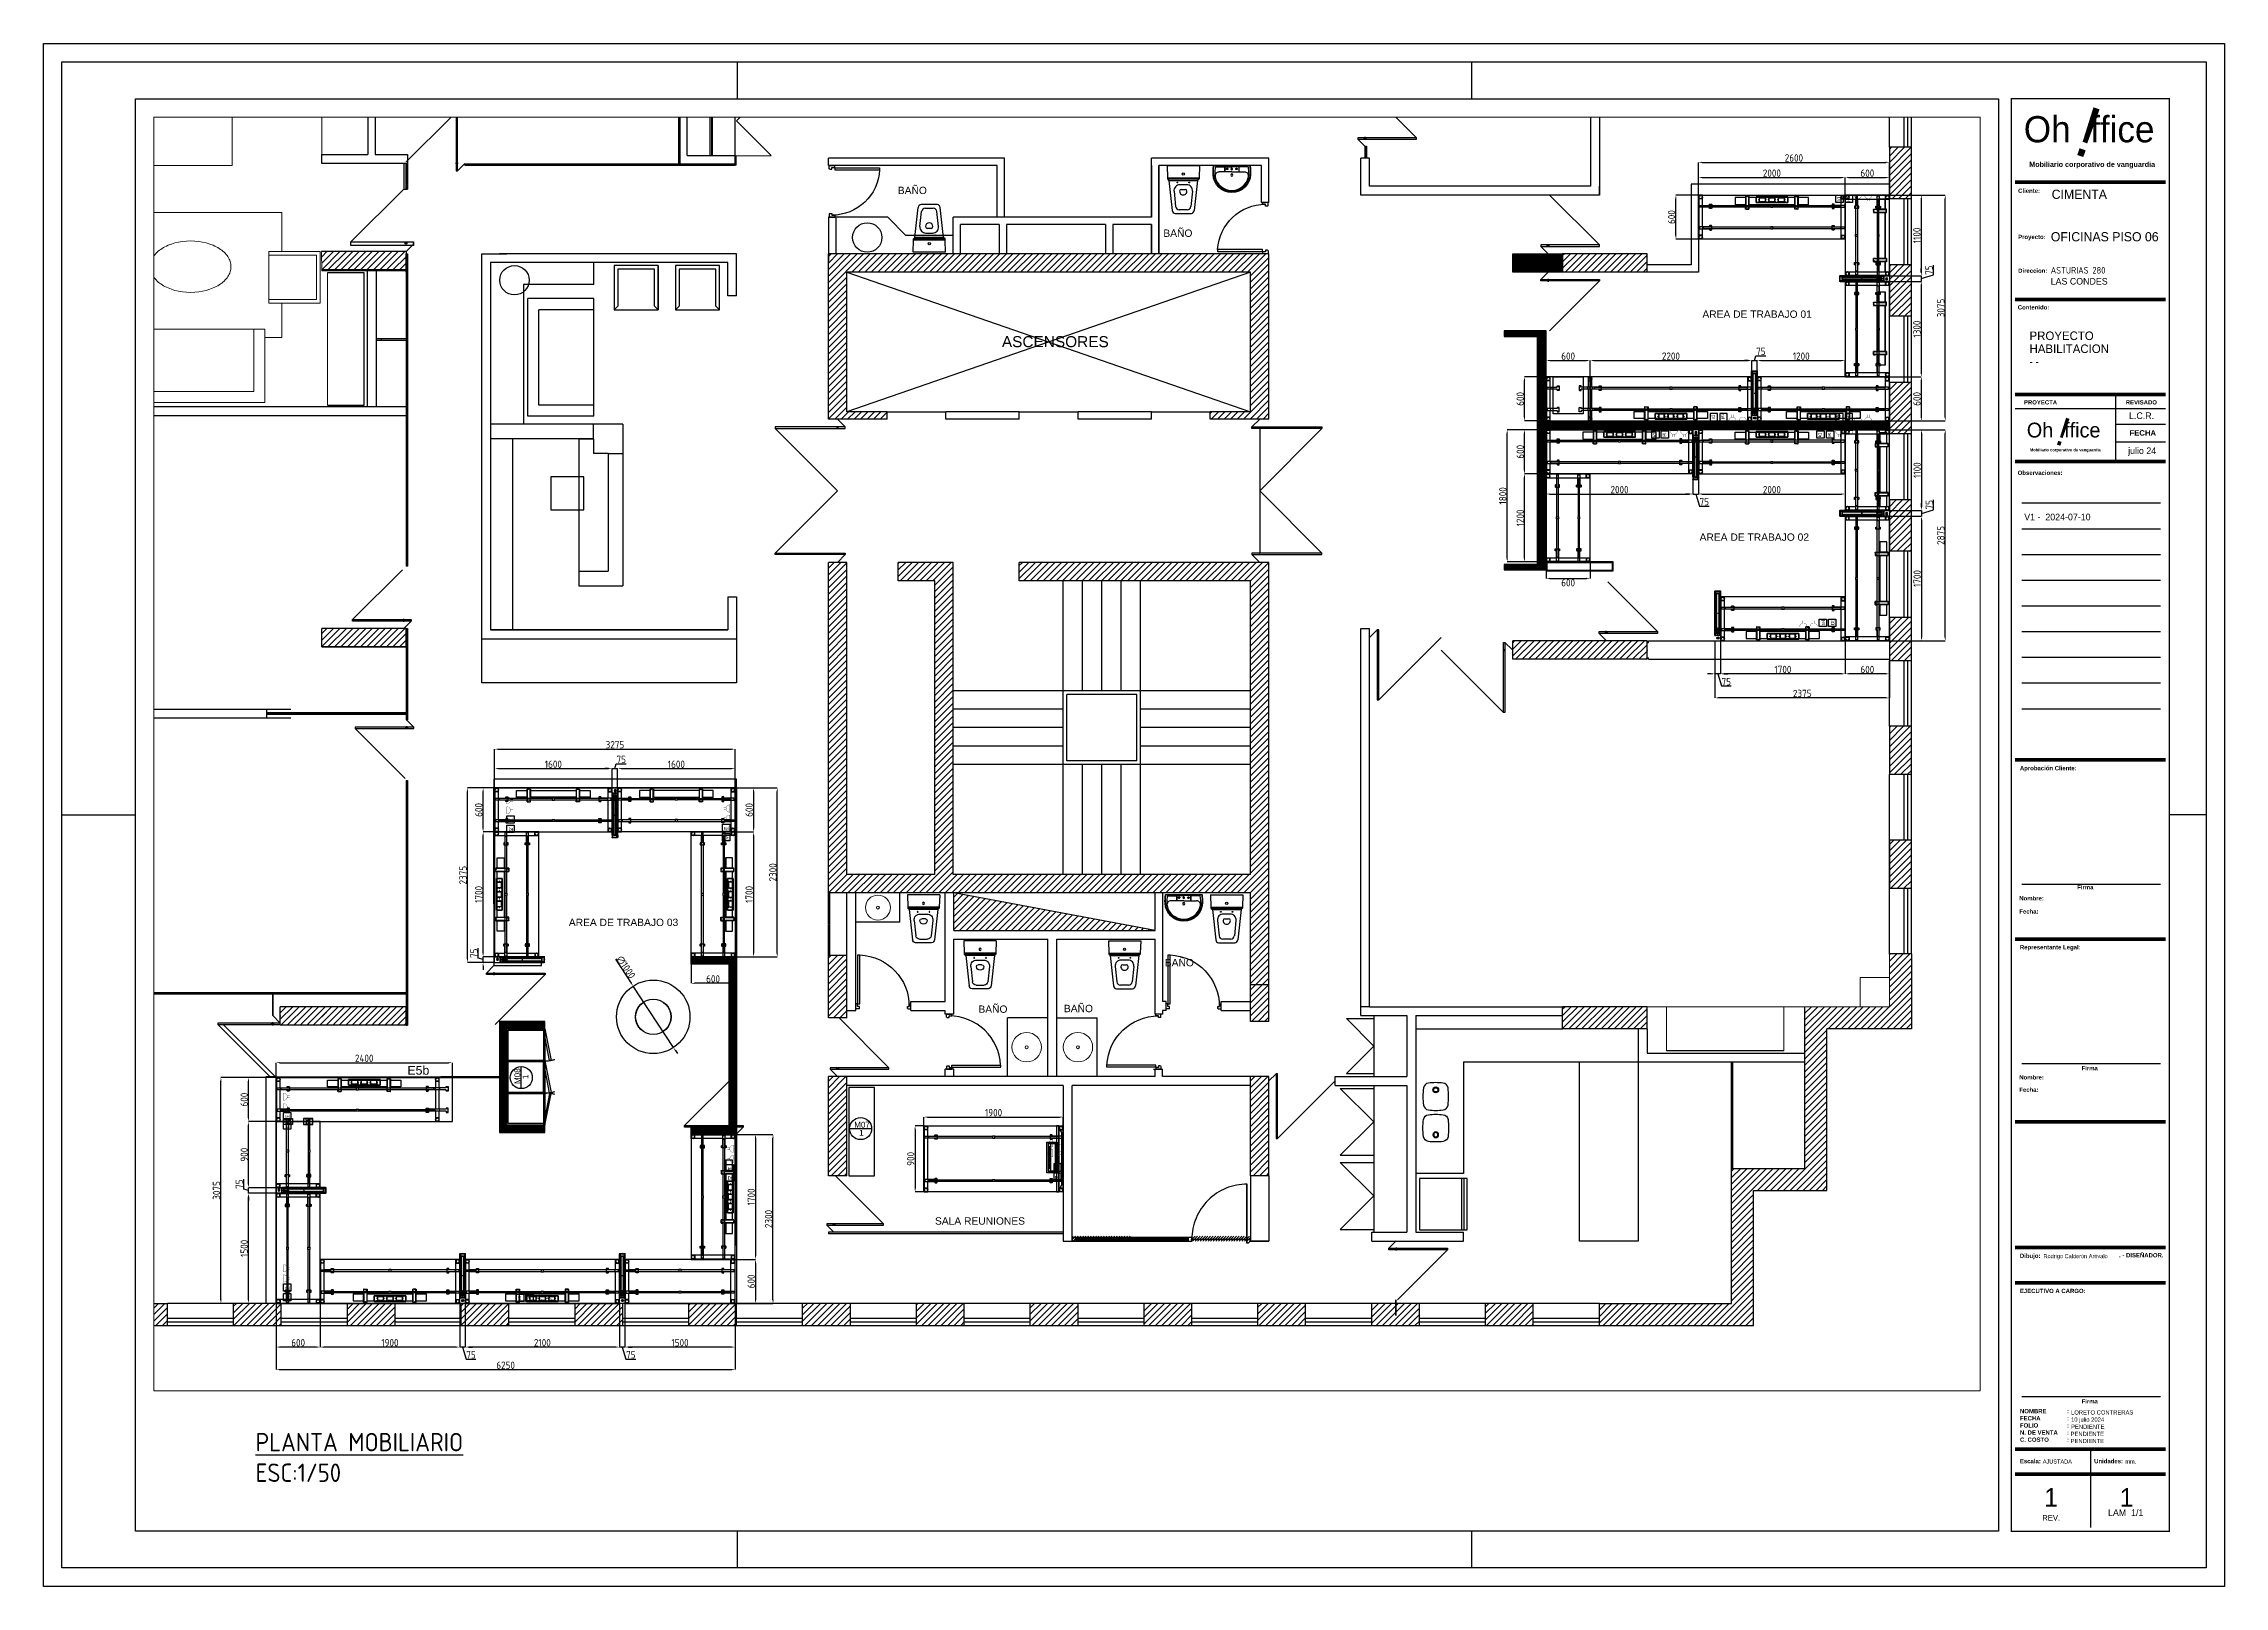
# Paper-space layout 'Layout1' of a CAD drawing. Header units: millimetres. Extents: x 12 to 606, y -1 to 419.
# The model-space entities are those that its viewports show. They can reach past a viewport. Long polylines and large blocks are cut down to what shows.
import ezdxf
from ezdxf.enums import TextEntityAlignment as Align

# ---------------------------------------------------------------- set-up
doc = ezdxf.new("R2010")
doc.units = ezdxf.units.MM
doc.header["$MEASUREMENT"] = 0
for name, pattern in [('ACAD_ISO02W100', [15, 12, -3]), ('ACAD_ISO04W100', [30, 24, -3, 0, -3]), ('DASHED', [19.05, 12.7, -6.35]), ('HIDDEN2', [0.1875, 0.125, -0.0625]), ('RAYITAS', [0.375, 0.25, -0.125])]:
    doc.linetypes.add(name, pattern=pattern)
for name, color, linetype in [('0.08', 8, 'Continuous'), ('0.1', 255, 'Continuous'), ('2D', 7, 'Continuous'), ('A-MUEBLES', 1, 'Continuous'), ('A_MUEBLES', 2, 'Continuous'), ('AUX_2', 253, 'Continuous'), ('CONSTRUCCION 2', 10, 'Continuous'), ('COTA', 5, 'Continuous'), ('DEMOLICION 2', 50, 'HIDDEN2'), ('FMZ-0.4', 5, 'Continuous'), ('FMZ-0.6', 7, 'Continuous'), ('FMZ-CRISTAL', 4, 'Continuous'), ('FMZ-PROYECCIONES', 50, 'DASHED'), ('FMZ-TEXTO', 3, 'Continuous'), ('Layer4', 30, 'Continuous'), ('Mobiliario', 7, 'Continuous'), ('muro', 4, 'Continuous'), ('muro divi', 2, 'Continuous'), ('OH', 7, 'Continuous'), ('OH!-Furniture', 7, 'Continuous'), ('OH!-VIÑETA', 7, 'Continuous'), ('puerta', 6, 'Continuous'), ('vent', 8, 'Continuous')]:
    doc.layers.add(name, color=color, linetype=linetype)
doc.layers.add('008', color=8, linetype='Continuous', lineweight=9)
doc.layers.add('FMZ-MOBILIARIO', color=7, linetype='Continuous', true_color=0x46434a)
doc.layers.add('Simbología Enchufes', color=7, linetype='Continuous', true_color=0xda321c)
doc.styles.add('ARIAL', font='arial.ttf')
doc.styles.add('FMZ 100', font='arial.ttf', dxfattribs={"height": 16})
doc.styles.add('Inter', font='GOTHIC.TTF')
doc.styles.add('VERO', font='isocp2.shx')
doc.dimstyles.new('RCA', dxfattribs={"dimtxt": 100, "dimasz": 50, "dimexe": 0, "dimexo": 0, "dimgap": 10, "dimtad": 2, "dimdec": 0, "dimtxsty": 'VERO', "dimcen": 2.5, "dimclrd": 253, "dimclre": 253, "dimclrt": 1, "dimadec": 0, "dimazin": 0, "dimtfac": 1, "dimtdec": 0, "dimtmove": 0, "dimatfit": 3, "dimfxl": 1, "dimarcsym": 0})
pattern_1 = [(45, (-680707.704, -994088.684), (-44.1941738, 44.1941738), [])]
pattern_2 = [(45, (-559040.627, -967344.345), (-17.67766953, 17.67766953), [])]
pattern_3 = [(45, (-680707.704, -988958.684), (-44.1941738, 44.1941738), [])]

psp = doc.layouts.get("Layout1")

# ---------------------------------------------------------------- texts
at = {"layer": 'Mobiliario', "color": 1, "linetype": 'Continuous', "insert": (69.58, 41.07), "char_height": 5, "attachment_point": 1, "style": 'FMZ 100'}
psp.add_mtext_dynamic_manual_height_columns('{\\Fisocp2|c0;\\LPLANTA MOBILIARIO \\P\\lESC:1/50}', width=333.575, gutter_width=80, heights=[0], dxfattribs=at)

msp = doc.modelspace()

# ---------------------------------------------------------------- texts
at = {"layer": 'A-MUEBLES', "color": 1, "linetype": 'Continuous', "true_color": 0xff0a0a, "char_height": 78.4, "attachment_point": 1, "style": 'FMZ 100'}
for s, insert in [('M07', (88302, 113251.3)), ('1', (88369.3, 113140.9))]:
    msp.add_mtext_dynamic_manual_height_columns(s, width=15.63, gutter_width=80, heights=[0], dxfattribs=dict(at, insert=insert))
at = {"layer": 'CONSTRUCCION 2', "linetype": 'Continuous', "insert": (82217.2, 114012.7), "char_height": 120, "attachment_point": 1, "style": 'FMZ 100'}
msp.add_mtext_dynamic_manual_height_columns('E5b', width=8.381, gutter_width=80, heights=[0], dxfattribs=at)
at = {"layer": 'FMZ-TEXTO', "color": 3, "linetype": 'Continuous', "style": 'FMZ 100'}
for p in [(88896.2, 125880), (88896.2, 125880), (92512.2, 125297.8), (92512.2, 125297.8), (92532.2, 115367.9), (89993.5, 114734.8), (89993.5, 114734.8), (91158.1, 114743.8)]:
    msp.add_text('BAÑO', height=100, dxfattribs=at).set_placement(p)
for s, p in [('AREA DE TRABAJO 01', (100598.8, 124195.6)), ('AREA DE TRABAJO 02', (100560.9, 121160.4)), ('AREA DE TRABAJO 03', (85160.7, 115916.1)), ('SALA REUNIONES', (90015.1, 111851.4))]:
    msp.add_text(s, height=100, dxfattribs=at).set_placement(p, align=Align.CENTER)
at = {"layer": 'Layer4', "style": 'ARIAL'}
msp.add_text('ASCENSORES', height=150, dxfattribs=at).set_placement((90313.5, 123796))
at = {"layer": 'Layer4', "color": 7, "style": 'ARIAL'}
msp.add_text('ASCENSORES', height=150, dxfattribs=at).set_placement((90313.5, 123796))
at = {"layer": 'Simbología Enchufes', "char_height": 44, "style": 'ARIAL'}
for s, insert, attachment_point, rotation in [('Dt', (101735.3, 125843.3), 1, 270), ('tel', (101864, 125843.3), 1, 270), ('Dt', (100025.4, 122815.6), 3, 270), ('tel', (100154.1, 122815.6), 3, 270), ('Dt', (101735.3, 122815.6), 3, 270), ('tel', (101864, 122815.6), 3, 270), ('Dt', (99228.5, 122634.3), 1, 270), ('tel', (99357.1, 122634.3), 1, 270), ('Dt', (101478.2, 122634.3), 1, 270), ('tel', (101606.8, 122634.3), 1, 270), ('tel', (101477.2, 120015.3), 1, 90), ('Dt', (101605.9, 120015.3), 1, 90), ('Dt', (83766.2, 110879.8), 1, 270), ('tel', (83894.8, 110879.8), 1, 270)]:
    msp.add_mtext_dynamic_manual_height_columns(s, width=13.2, gutter_width=40, heights=[0], dxfattribs=dict(at, insert=insert, attachment_point=attachment_point, rotation=rotation))
for s, insert, attachment_point in [('tel', (83594, 117382.2), 1), ('Dt', (83594, 117253.5), 1), ('tel', (86530.7, 117268.1), 1), ('Dt', (86530.7, 117139.5), 1), ('tel', (80554, 113344.4), 1), ('Dt', (80554, 113215.8), 1), ('tel', (86580.5, 112635.7), 1), ('tel', (91095.2, 112643.9), 3), ('Dt', (86580.5, 112507.1), 1), ('Dt', (91095.2, 112515.3), 3), ('tel', (80554, 111009.8), 1), ('Dt', (80554, 110881.1), 1)]:
    msp.add_mtext_dynamic_manual_height_columns(s, width=13.2, gutter_width=40, heights=[0], dxfattribs=dict(at, insert=insert, attachment_point=attachment_point))

# ---------------------------------------------------------------- blocks, each defined once
blk = doc.blocks.new('OH')
at = {"layer": 'OH!-VIÑETA'}
for p, q in [((499.66, 379.93), (499.66, 389.93)), ((699.66, 379.93), (699.66, 389.93)), ((875.13, 281.18), (875.13, 299.21)), ((847.66, 295.56), (888.66, 295.56)), ((875.13, 291.35), (888.66, 291.35)), ((875.13, 286.49), (888.66, 286.49)), ((849.48, 269.87), (887.24, 269.87)), ((849.48, 269.87), (887.24, 269.87)), ((849.48, 262.87), (887.24, 262.87)), ((849.48, 255.87), (887.24, 255.87)), ((849.48, 248.87), (887.24, 248.87)), ((849.48, 241.87), (887.24, 241.87)), ((849.48, 234.87), (887.24, 234.87)), ((849.48, 227.87), (887.24, 227.87)), ((849.48, 220.87), (887.24, 220.87)), ((849.48, 213.87), (887.24, 213.87)), ((315.66, 184.93), (335.66, 184.93)), ((899.66, 184.93), (889.66, 184.93)), ((849.48, 166.05), (887.24, 166.05)), ((849.48, 117.29), (887.24, 117.29)), ((849.48, 26.61), (887.24, 26.61)), ((868.16, 12.08), (868.16, 6.01)), ((868.16, 5.01), (868.16, -9.07)), ((499.66, -20.07), (499.66, -10.07)), ((699.66, -20.07), (699.66, -10.07))]:
    blk.add_line(p, q, dxfattribs=at)
at = {"layer": 'OH!-VIÑETA', "color": 1}
blk.add_lwpolyline([(310.66, 394.93), (904.66, 394.93), (904.66, -25.07), (310.66, -25.07)], close=True, dxfattribs=at)
at = {"layer": 'OH!-VIÑETA'}
blk.add_lwpolyline([(315.66, -20.07), (315.66, 389.93), (899.66, 389.93), (899.66, -20.07)], close=True, dxfattribs=at)
for points in [[(843.17, -10.07), (335.66, -10.07), (335.66, 379.93), (843.17, 379.93)], [(843.17, 379.93), (843.17, -10.07)]]:
    blk.add_lwpolyline(points, dxfattribs=at)
at = {"layer": 'OH!-VIÑETA', "const_width": 0.35}
blk.add_lwpolyline([(846.66, 379.93), (889.66, 379.93), (889.66, -10.07), (846.66, -10.07)], close=True, dxfattribs=at)
at = {"layer": 'OH!-VIÑETA', "const_width": 1}
for points in [[(847.66, 357.24), (888.66, 357.24), (888.66, 357.24), (888.66, 357.24)], [(847.66, 325.25), (888.66, 325.25), (888.66, 325.25), (888.66, 325.25)], [(847.66, 299.4), (888.66, 299.4), (888.66, 299.4), (888.66, 299.4)], [(847.66, 281.14), (888.66, 281.14), (888.66, 281.14), (888.66, 281.14)], [(847.66, 199.93), (888.66, 199.93), (888.66, 199.93), (888.66, 199.93)], [(847.66, 151.14), (888.66, 151.14), (888.66, 151.14), (888.66, 151.14)], [(847.66, 101.43), (888.66, 101.43), (888.66, 101.43), (888.66, 101.43)], [(847.66, 67.15), (888.66, 67.15), (888.66, 67.15), (888.66, 67.15)], [(847.66, 57.57), (888.66, 57.57), (888.66, 57.57), (888.66, 57.57)], [(847.66, 12.27), (888.66, 12.27), (888.66, 12.27), (888.66, 12.27)], [(847.66, 5.48), (888.66, 5.48), (888.66, 5.48), (888.66, 5.48)]]:
    blk.add_lwpolyline(points, dxfattribs=at)
at = {"style": 'Inter'}
for tag, p, height in [('CLIENTE', (857.63, 352.67), 2.5), ('PROYECTO', (857.4, 341.1), 2.5), ('PISO', (851.59, 307.32), 2), ('VERSION', (850.15, 265.15), 1.8), ('DISEÑADOR', (855.4, 64.28), 1.1), ('FECHA-APROVACION', (862.9, 19.75), 1.15), ('FOLIO-DISEÑO', (862.9, 17.81), 1.15), ('CENTRO-COSTO', (862.79, 13.93), 1.15), ('NOTA-VENTA', (862.79, 15.87), 1.15), ('ESCALA', (855.21, 8.36), 1.1), ('UNIDAD', (877.69, 8.36), 1.1)]:
    blk.add_attdef(tag, p, '', height=height, dxfattribs=at)
for tag, p in [('DIRECCION', (857.35, 332.32)), ('LOCALIDAD', (857.35, 329.32))]:
    blk.add_attdef(tag, p, '', height=1.8)
blk.add_attdef('REVISADO', text='', height=1.8, dxfattribs=at).set_placement((882.11, 292.72), align=Align.CENTER)
for tag, height, p in [('FECHA', 1.8, (882.26, 284.1)), ('REVISION', 5, (857.46, -0.84)), ('PAGINA', 5, (878.02, -0.84)), ('LAMINA', 1.8, (877.78, -4.99))]:
    blk.add_attdef(tag, text='', height=height, dxfattribs=at).set_placement(p, align=Align.MIDDLE_CENTER)
at = {"style": 'Inter', "flags": 4}
blk.add_attdef('XXXXX', (862.9, 21.7), '', height=1.15, dxfattribs=at)
at = {"layer": 'OH!-VIÑETA', "style": 'Inter'}
for s, height, p in [('PROYECTO ', 2.329, (851.59, 314.22)), ('HABILITACION', 2.3287, (851.59, 310.69))]:
    blk.add_text(s, height=height, dxfattribs=at).set_placement(p)
at = {"layer": 'OH!-VIÑETA', "color": 150, "insert": (850.02, 375.2), "char_height": 7.15, "attachment_point": 1}
blk.add_mtext_dynamic_manual_height_columns('{\\fBaskerville Old Face|b0|i0|c0|p18;Oh  ffice}', width=53.9578, gutter_width=12.5, heights=[0], dxfattribs=at)
at = {"layer": 'OH!-VIÑETA', "color": 150, "insert": (867.41, 378.13), "char_height": 13.728, "attachment_point": 1, "rotation": 341.31665}
blk.add_mtext_dynamic_manual_height_columns('{\\fBaskerville Old Face|b0|i0|c0|p18;!}', width=19.7442, gutter_width=12.5, heights=[0], dxfattribs=at)
at = {"layer": 'OH!-VIÑETA', "style": 'Inter'}
for s, insert, char_height, width, attachment_point in [('{\\fArial|b1|i0|c0|p34;Mobiliario corporativo de vanguardia}', (851.51, 362.76), 1.3972, 100.5902, 1), ('{\\fArial|b1|i0|c0|p34;Cliente:}', (848.48, 355.46), 1.1643, 83.8251, 1), ('{\\fArial|b1|i0|c0|p34;Proyecto:}', (848.48, 342.88), 1.1643, 83.8251, 1), ('{\\fArial|b1|i0|c0|p34;Direccion:}', (848.48, 333.69), 1.1643, 83.8251, 1), ('{\\fArial|b1|i0|c0|p34;Contenido:}', (848.39, 323.71), 1.1643, 83.8251, 1), ('{\\fArial|b1|i0|c0|p34;PROYECTA}', (850.06, 297.85), 1.1643, 83.8251, 1), ('{\\fArial|b1|i0|c0|p34;REVISADO}', (877.8, 297.85), 1.1643, 83.8251, 1), ('{\\fArial|b1|i0|c0|p34;FECHA}', (882.43, 288.93), 1.5, 14.3844, 5), ('{\\fArial|b1|i0|c0|p34;Mobiliario corporativo de vanguardia}', (851.69, 284.72), 0.7869, 56.6524, 1), ('{\\fArial|b1|i0|c0|p34;Observaciones:}', (848.36, 278.66), 1.1643, 83.8251, 1), ('{\\fArial|b1|i0|c0|p34;Aprobación Cliente:}', (848.96, 198.25), 1.1643, 83.8251, 1), ('{\\fArial|b1|i0|c0|p34;Nombre:}', (848.8, 162.83), 1.1643, 83.8251, 1), ('{\\fArial|b1|i0|c0|p34;Firma}', (864.58, 165.83), 1.1643, 83.8251, 1), ('{\\fArial|b1|i0|c0|p34;Fecha:}', (848.8, 159.24), 1.1643, 83.8251, 1), ('{\\fArial|b1|i0|c0|p34;Representante Legal:}', (848.96, 149.5), 1.1643, 83.8251, 1), ('{\\fArial|b1|i0|c0|p34;Nombre:}', (848.8, 114.08), 1.1643, 83.8251, 1), ('{\\fArial|b1|i0|c0|p34;Firma}', (865.77, 116.56), 1.1643, 83.8251, 1), ('{\\fArial|b1|i0|c0|p34;Fecha:}', (848.8, 110.72), 1.1643, 83.8251, 1), ('{\\fArial|b1|i0|c0|p34;Dibujo:}', (848.96, 65.51), 1.1643, 83.8251, 1), ('\\pi-3.493,l4.6573,t4.6573;{\\fArial|b1|i0|c0|p34;. - DISEÑADOR.}', (888.08, 65.65), 1.1643, 15.2363, 3), ('{\\fArial|b1|i0|c0|p34;EJECUTIVO A CARGO:}', (848.96, 55.93), 1.1643, 83.8251, 1), ('{\\fArial|b1|i0|c0|p34;Firma}', (865.77, 25.88), 1.1643, 83.8251, 1), ('\\pi-3.493,l4.6573,t9.3147,13.972;{\\fArial|b1|i0|c0|p34;NOMBRE^I^I:\\PFECHA^I^I:\\PFOLIO^I^I: \\P\\pt13.972;N. DE VENTA^I:\\P\\pt9.3147,13.972;C. COSTO^I^I:}', (847.82, 23.21), 1.1643, 83.8251, 1), ('{\\fArial|b1|i0|c0|p34;Escala:}', (848.96, 9.6), 1.1643, 83.8251, 1), ('{\\fArial|b1|i0|c0|p34;Unidades:}', (869.18, 9.6), 1.1643, 83.8251, 1)]:
    blk.add_mtext(s, dxfattribs=dict(at, insert=insert, char_height=char_height, width=width, attachment_point=attachment_point))
at = {"layer": 'OH!-VIÑETA', "insert": (850.85, 291.73), "char_height": 4.0269, "attachment_point": 1}
blk.add_mtext_dynamic_manual_height_columns('{\\fBaskerville Old Face|b0|i0|c0|p18;Oh  ffice}', width=53.9578, gutter_width=12.5, heights=[0], dxfattribs=at)
at = {"layer": 'OH!-VIÑETA', "insert": (860.65, 293.38), "char_height": 7.7316, "attachment_point": 1, "rotation": 341.31665}
blk.add_mtext_dynamic_manual_height_columns('{\\fBaskerville Old Face|b0|i0|c0|p18;!}', width=19.7442, gutter_width=12.5, heights=[0], dxfattribs=at)
at = {"layer": 'OH!-VIÑETA', "insert": (859.93, -5.67), "char_height": 1.5, "width": 4.0766, "attachment_point": 3}
blk.add_mtext('{\\fArial|b0|i0|c0|p34;REV.}', dxfattribs=at)
blk = doc.blocks.new('Wc-05')
at = {"layer": 'FMZ-MOBILIARIO'}
for p, q in [((0, -220), (0, 220)), ((0, 220), (165, 215)), ((165, 215), (180, 215)), ((165, -215), (165, 215)), ((180, 215), (200, 195)), ((180, -215), (180, 215)), ((200, 195), (610, 150)), ((200, -195), (200, 195)), ((260, 47), (260, -47)), ((324, -25), (324, 25)), ((349, 126), (555, 104)), ((600, 54), (600, -54)), ((650, -110), (650, 110)), ((0, -220), (165, -215)), ((165, -215), (180, -215)), ((180, -215), (200, -195)), ((200, -195), (610, -150)), ((349, -126), (555, -104))]:
    blk.add_line(p, q, dxfattribs=at)
for centre, radius in [((115, 0), 15), ((230, 80), 5), ((230, -80), 5)]:
    blk.add_circle(centre, radius, dxfattribs=at)
for centre, radius, start, end in [((340, 47), 80, 83.7365, 180), ((349, 25), 25, 90, 180), ((349, 0), 50, 270, 90), ((550, 54), 50, 360, 83.7365), ((605, 105), 45.2, 6.2635, 83.7365), ((340, -47), 80, 180, 276.2635), ((349, -25), 25, 180, 270), ((550, -54), 50, 276.2635, 0), ((605, -105), 45.2, 276.2635, 353.7365)]:
    blk.add_arc(centre, radius, start, end, dxfattribs=at)
blk = doc.blocks.new('Lo-03')
for p, q in [((-219, 18), (-99, 18)), ((0, 86), (-174, 86)), ((-98, 23), (-98, 81)), ((-94, 23), (-94, 81)), ((-94, 15), (0, 15)), ((0, 86), (174, 86)), ((94, 15), (0, 15)), ((94, 23), (94, 81)), ((98, 23), (98, 81)), ((219, 18), (99, 18))]:
    blk.add_line(p, q)
blk.add_lwpolyline([(0, 365, -0.403187), (255, 119, -0.04955), (249, 5, -0.368901), (242, 0), (0, 0), (-242, 0, -0.368901), (-249, 5, -0.04955), (-255, 119, -0.403187)], format="xyb", close=True)
at = {"linetype": 'RAYITAS'}
for centre in [(-64, 45), (64, 45)]:
    blk.add_circle(centre, 9.6, dxfattribs=at)
for centre, radius, start, end in [((0, 98), 253, 90, 177.2004), ((0, 106), 232, 90, 168.5475), ((0, 98), 253, 2.7996, 90), ((0, 106), 232, 11.4525, 90), ((322, 83), 576, 177.2682, 187.7272), ((0, 106), 232, 168.5475, 181.4932), ((280, 106), 512, 180.7263, 189.303), ((-174, 141), 54.4, 168.5475, 270), ((-219, 24), 6.4, 189.303, 270), ((-99, 15), 2.56, 36.8699, 90), ((-94, 19), 3.84, 216.8699, 270), ((0, 128), 14.7, 90, 270), ((0, 45), 11.2, 90, 270), ((0, 128), 14.7, 270, 90), ((0, 45), 11.2, 270, 90), ((94, 19), 3.84, 270, 323.1301), ((99, 15), 2.56, 90, 143.1301), ((174, 141), 54.4, 270, 11.4525), ((219, 24), 6.4, 270, 350.697), ((-280, 106), 512, 350.697, 359.2737), ((0, 106), 232, 358.5068, 11.4525), ((-322, 83), 576, 352.2728, 2.7318)]:
    blk.add_arc(centre, radius, start, end)
blk = doc.blocks.new('P-070')
at = {"layer": 'FMZ-MOBILIARIO'}
for p, q in [((641, 38), (641, 648)), ((671, 648), (641, 648)), ((671, 38), (671, 648)), ((25, 38), (0, 38)), ((0, -38), (0, 38)), ((25, -2), (25, 38)), ((671, 38), (641, 38)), ((675, 38), (700, 38)), ((675, -2), (675, 38)), ((700, -38), (700, 38)), ((42, -38), (0, -38)), ((50, -2), (25, -2)), ((50, -30), (42, -38)), ((50, -30), (50, -2)), ((650, -2), (675, -2)), ((650, -30), (650, -2)), ((650, -30), (658, -38)), ((658, -38), (700, -38))]:
    blk.add_line(p, q, dxfattribs=at)
blk.add_arc((677, -3), 652, 93.0965, 179.945, dxfattribs=at)
blk = doc.blocks.new('A$C7D086A00')
at = {"layer": 'FMZ-CRISTAL'}
for p, q in [((-80, 80), (-80, -10)), ((-80, 80), (0, 0)), ((-82, -10), (-92, 0))]:
    blk.add_line(p, q, dxfattribs=at)
blk.add_lwpolyline([(-82, 80), (-80, 80), (-80, -10), (-82, -10)], close=True, dxfattribs=at)
blk.add_circle((-81, 0), 1, dxfattribs=at)
blk = doc.blocks.new('A$C22EA419C')
at = {"layer": 'FMZ-CRISTAL'}
for p, q in [((0, 0), (68, -68)), ((-12, -70), (-2, -80)), ((-4, -69), (0, -69)), ((-2, -71), (-2, -67))]:
    blk.add_line(p, q, dxfattribs=at)
blk.add_lwpolyline([(-12, -70), (68, -70), (68, -68), (-12, -68)], close=True, dxfattribs=at)
blk.add_circle((-2, -69), 1, dxfattribs=at)
blk = doc.blocks.new('P-080')
at = {"layer": 'FMZ-MOBILIARIO'}
for p, q in [((741, 38), (741, 748)), ((771, 748), (741, 748)), ((771, 38), (771, 748)), ((0, -38), (0, 38)), ((25, 38), (0, 38)), ((25, -2), (25, 38)), ((771, 38), (741, 38)), ((775, 38), (800, 38)), ((775, -2), (775, 38)), ((800, -38), (800, 38)), ((42, -38), (0, -38)), ((50, -2), (25, -2)), ((50, -30), (42, -38)), ((50, -30), (50, -2)), ((750, -2), (775, -2)), ((750, -30), (750, -2)), ((750, -30), (758, -38)), ((758, -38), (800, -38))]:
    blk.add_line(p, q, dxfattribs=at)
blk.add_arc((776, -3), 751, 92.6679, 179.9589, dxfattribs=at)
blk = doc.blocks.new('enchufes')
at = {"linetype": 'Continuous', "const_width": 0.5}
blk.add_lwpolyline([(26085.6, 529), (26100.6, 529, 1), (26085.6, 529, 1.446218), (26085.6, 529, 1.021531)], format="xyb", dxfattribs=at)
for points in [[(26091.1, 536.2), (26091.1, 541.5)], [(26095.1, 536.2), (26095.1, 541.5)]]:
    blk.add_lwpolyline(points, dxfattribs=at)
blk = doc.blocks.new('CR.22060')
at = {"layer": '2D'}
blk.add_lwpolyline([(-2200, 0), (-2200, -600), (0, -600), (0, 0), (-2200, 0)], dxfattribs=at)
blk = doc.blocks.new('CR.6060')
at = {"layer": '2D'}
blk.add_lwpolyline([(-600, 0), (-600, -600), (0, -600), (0, 0), (-600, 0)], dxfattribs=at)
blk = doc.blocks.new('SP.LI.5LTS.060')
at = {"layer": '2D'}
for points in [[(5, 297), (5, -297), (55, -297), (55, -159)], [(55, 159), (55, 297), (5, 297)], [(55, 247), (5, 247)], [(55, -133), (55, 133)], [(55, -247), (5, -247)]]:
    blk.add_lwpolyline(points, dxfattribs=at)
for points in [[(151, 133), (18, 133, -0.414214), (13, 138), (13, 154, -0.414214), (18, 159), (151, 159)], [(151, 159), (151, 172, -0.414214), (156, 177), (175, 177, -0.414214), (180, 172), (180, 121, -0.414214), (175, 116), (156, 116, -0.414214), (151, 121), (151, 133)], [(151, -133), (18, -133, 0.414214), (13, -138), (13, -154, 0.414214), (18, -159), (151, -159)], [(151, -159), (151, -172, 0.414214), (156, -176), (175, -176, 0.414214), (180, -172), (180, -120, 0.414214), (175, -116), (156, -116, 0.414214), (151, -120), (151, -133)]]:
    blk.add_lwpolyline(points, format="xyb", dxfattribs=at)
for centre, radius in [((30, 272), 23), ((60, 146), 3), ((166, 168), 3), ((166, 124), 3), ((30, -272), 23), ((60, -146), 3), ((166, -124), 3), ((166, -168), 3)]:
    blk.add_circle(centre, radius, dxfattribs=at)
blk = doc.blocks.new('SP.LI.5LCS.060')
at = {"layer": '2D'}
for points in [[(-121, 159), (-121, 172, 0.414214), (-126, 177), (-145, 177, 0.414214), (-150, 172), (-150, 121, 0.414214), (-145, 116), (-126, 116, 0.414214), (-121, 121), (-121, 133)], [(121, 159), (121, 172, -0.414214), (126, 177), (145, 177, -0.414214), (150, 172), (150, 121, -0.414214), (145, 116), (126, 116, -0.414214), (121, 121), (121, 133)], [(-121, -159), (-121, -172, -0.414214), (-126, -177), (-145, -177, -0.414214), (-150, -172), (-150, -121, -0.414214), (-145, -116), (-126, -116, -0.414214), (-121, -121), (-121, -133)], [(121, -159), (121, -172, 0.414214), (126, -177), (145, -177, 0.414214), (150, -172), (150, -121, 0.414214), (145, -116), (126, -116, 0.414214), (121, -121), (121, -133)]]:
    blk.add_lwpolyline(points, format="xyb", dxfattribs=at)
for points in [[(121, 159), (-121, 159)], [(121, 133), (-121, 133)], [(-25, 297), (-25, 159)], [(25, 159), (25, 297), (-25, 297)], [(25, 247), (-25, 247)], [(-25, 133), (-25, -133)], [(25, -133), (25, 133)], [(121, -133), (-121, -133)], [(121, -159), (-121, -159)], [(-25, -159), (-25, -297), (25, -297), (25, -159)], [(25, -247), (-25, -247)]]:
    blk.add_lwpolyline(points, dxfattribs=at)
for centre, radius in [((-135, 168), 3), ((-135, 124), 3), ((-30, 146), 3), ((0, 272), 23), ((30, 146), 3), ((136, 168), 3), ((136, 124), 3), ((-135, -124), 3), ((-135, -168), 3), ((-30, -146), 3), ((0, -272), 23), ((30, -146), 3), ((136, -124), 3), ((136, -168), 3)]:
    blk.add_circle(centre, radius, dxfattribs=at)
blk = doc.blocks.new('SP.LI.5VCC.220')
at = {"layer": '2D'}
for points in [[(-15, 144), (-1041, 144), (-1041, 164), (-15, 164)], [(15, 164), (1041, 164), (1041, 144), (15, 144)]]:
    blk.add_lwpolyline(points, dxfattribs=at)
blk.add_lwpolyline([(-15, 167), (15, 167), (15, 140), (-15, 140)], close=True, dxfattribs=at)
blk = doc.blocks.new('AC.LI.CS.100')
at = {"layer": '2D'}
for points in [[(-358, -129), (-500, -129), (-500, -34), (-358, -34)], [(-358, -128), (-500, -128), (-500, -35), (-358, -35)], [(-312, -34), (312, -34)], [(-312, -35), (312, -35)], [(312, -128), (-312, -128)], [(312, -129), (-312, -129)], [(358, -34), (500, -34), (500, -129), (358, -129)], [(358, -35), (500, -35), (500, -128), (358, -128)]]:
    blk.add_lwpolyline(points, dxfattribs=at)
for points in [[(-358, -143), (-355, -143), (-355, -16), (-358, -16)], [(-358, -164), (-355, -164), (-355, -192), (-358, -192)], [(-314, -16), (-355, -16), (-355, -192), (-314, -192)], [(-312, -143), (-314, -143), (-314, -16), (-312, -16)], [(-312, -164), (-314, -164), (-314, -192), (-312, -192)], [(312, -143), (314, -143), (314, -16), (312, -16)], [(312, -164), (314, -164), (314, -192), (312, -192)], [(314, -16), (355, -16), (355, -192), (314, -192)], [(358, -143), (355, -143), (355, -16), (358, -16)], [(358, -164), (355, -164), (355, -192), (358, -192)]]:
    blk.add_lwpolyline(points, close=True, dxfattribs=at)
for centre in [(-335, -20), (-335, -188), (335, -20), (335, -188)]:
    blk.add_circle(centre, 2.5, dxfattribs=at)
blk = doc.blocks.new('AL.ME.CAQB.3C')
at = {"layer": '2D'}
blk.add_lwpolyline([(-203, 0), (203, 0), (203, -502), (-203, -502)], close=True, dxfattribs=at)
blk = doc.blocks.new('CR.18060')
at = {"layer": '2D'}
blk.add_lwpolyline([(-1800, 0), (-1800, -600), (0, -600), (0, 0), (-1800, 0)], dxfattribs=at)
blk = doc.blocks.new('SP.LI.5VCC.180')
at = {"layer": '2D'}
for points in [[(-15, 144), (-841, 144), (-841, 164), (-15, 164)], [(15, 164), (841, 164), (841, 144), (15, 144)]]:
    blk.add_lwpolyline(points, dxfattribs=at)
blk.add_lwpolyline([(-15, 167.5), (15, 167.5), (15, 140.5), (-15, 140.5)], close=True, dxfattribs=at)
blk = doc.blocks.new('CR.13060')
at = {"layer": '2D'}
blk.add_lwpolyline([(-1300, 0), (-1300, -600), (0, -600), (0, 0), (-1300, 0)], dxfattribs=at)
blk = doc.blocks.new('SP.LI.5VCC.130')
at = {"layer": '2D'}
for points in [[(-15, 144), (-591, 144), (-591, 164), (-15, 164)], [(15, 164), (591, 164), (591, 144), (15, 144)]]:
    blk.add_lwpolyline(points, dxfattribs=at)
blk.add_lwpolyline([(-15, 167.5), (15, 167.5), (15, 140.5), (-15, 140.5)], close=True, dxfattribs=at)
blk = doc.blocks.new('CR.11060')
at = {"layer": '2D'}
blk.add_lwpolyline([(-1100, 0), (-1100, -600), (0, -600), (0, 0), (-1100, 0)], dxfattribs=at)
blk = doc.blocks.new('SP.LI.5VCC.110')
at = {"layer": '2D'}
for points in [[(-15, 144), (-491, 144), (-491, 164), (-15, 164)], [(15, 164), (491, 164), (491, 144), (15, 144)]]:
    blk.add_lwpolyline(points, dxfattribs=at)
blk.add_lwpolyline([(-15, 167.5), (15, 167.5), (15, 140.5), (-15, 140.5)], close=True, dxfattribs=at)
blk = doc.blocks.new('CR.20060')
at = {"layer": '2D'}
blk.add_lwpolyline([(-2000, 0), (-2000, -600), (0, -600), (0, 0), (-2000, 0)], dxfattribs=at)
blk = doc.blocks.new('SP.LI.5VCC.200')
at = {"layer": '2D'}
for points in [[(-15, 144), (-941, 144), (-941, 164), (-15, 164)], [(15, 164), (941, 164), (941, 144), (15, 144)]]:
    blk.add_lwpolyline(points, dxfattribs=at)
blk.add_lwpolyline([(-15, 167.5), (15, 167.5), (15, 140.5), (-15, 140.5)], close=True, dxfattribs=at)
blk = doc.blocks.new('PA.FF.PII.129')
at = {"layer": '2D'}
h = blk.add_hatch(color=3, dxfattribs=at)
h.dxf.hatch_style = 1
h.paths.add_polyline_path([(21, 4, 1), (51, 4, 1)])
for p, q in [((-100, 0), (-65, 35)), ((-10, 0), (-100, 0)), ((-100, 0), (-65, -35))]:
    blk.add_line(p, q, dxfattribs=at)
at = {"layer": '2D', "color": 3}
blk.add_circle((36, 4, 0), 15, dxfattribs=at)
blk = doc.blocks.new('PA.FF.EP.6012')
at = {"layer": '2D'}
h = blk.add_hatch(color=3, dxfattribs=at)
h.dxf.hatch_style = 1
h.paths.add_polyline_path([(571, -15), (571, 15), (31, 15), (31, -15)])
for p, q in [((296, 0), (306, 0)), ((301, 5), (301, -5))]:
    blk.add_line(p, q, dxfattribs=at)
for points in [[(0, 37.5), (0, -37.5), (3, -37.5), (3, 37.5)], [(3, 37.5), (599, 37.5), (599, -37.5), (3, -37.5)], [(571, 25), (31, 25), (31, -25), (571, -25)], [(31, 15), (571, 15), (571, -15), (31, -15)], [(602, 37.5), (602, -37.5), (599, -37.5), (599, 37.5)]]:
    blk.add_lwpolyline(points, close=True, dxfattribs=at)
blk = doc.blocks.new('PA.FF.PIT.129')
at = {"layer": '2D'}
h = blk.add_hatch(color=3, dxfattribs=at)
h.dxf.hatch_style = 1
h.paths.add_polyline_path([(-2, 29, 0.414214), (-1, 28), (0, 28), (0, 37), (-5, 37, -0.367263), (-2, 34)])
h.paths.add_polyline_path([(0, 28, -0.414827), (0, 27), (-1, 27, -0.414214), (-3, 29), (-3, 34, 0.849048), (-6, 35, 0.02589), (-9, 24, 0.480926), (-8, 23), (-4, 23), (-4, 22, -0.493145), (-4, 22), (-4, 21, -0.528572), (-6, 21), (-9, 21, 0.359871), (-10, 20, 0.094798), (-10, -20, 0.359871), (-9, -21), (-6, -21, -0.528572), (-4, -21), (-4, -22, -0.493145), (-4, -22), (-4, -23), (-8, -23, 0.480926), (-9, -24, 0.02589), (-6, -35, 0.849048), (-3, -34), (-3, -29, -0.414214), (-1, -27), (0, -27)])
h.paths.add_polyline_path([(0, -28, -0.414827), (0, -28), (-1, -28, 0.414214), (-2, -29), (-2, -34, -0.367263), (-5, -37), (0, -37)])
for p, q in [((-5, 37), (0, 37)), ((-5, -37), (0, -37))]:
    blk.add_line(p, q, dxfattribs=at)
at = {"layer": '2D', "color": 3}
blk.add_line((0, -37), (0, 37), dxfattribs=at)
blk = doc.blocks.new('PA.FF.LAM.6075')
at = {"layer": '2D'}
for points in [[(-295, 32.5), (-295, 38), (295, 38), (295, 32.5)], [(-295, -38), (-295, -32.5), (295, -32.5), (295, -38)]]:
    blk.add_lwpolyline(points, close=True, dxfattribs=at)
blk = doc.blocks.new('PA.FF.VID.6037')
at = {"layer": '2D', "elevation": 0}
for points in [[(-266, 38), (-300, 38), (-300, 28), (-266, 28)], [(-266, 38), (266, 38), (266, 28), (-266, 28)], [(300, 28), (266, 28), (266, 38), (300, 38)], [(-266, -38), (-300, -38), (-300, -29), (-266, -29)], [(266, -29), (-266, -29), (-266, -38), (266, -38)], [(300, -29), (266, -29), (266, -38), (300, -38)]]:
    blk.add_lwpolyline(points, close=True, dxfattribs=at)
blk = doc.blocks.new('AC.NO.CHT')
at = {"layer": '2D'}
for p, q in [((-215, -25), (215, -25)), ((-215, -26), (-215, -25)), ((215, -26), (-215, -26)), ((-215, -103), (-215, -102)), ((-215, -102), (215, -102)), ((215, -103), (-215, -103)), ((215, -25), (215, -26)), ((215, -102), (215, -103))]:
    blk.add_line(p, q, dxfattribs=at)
at = {"layer": '2D', "extrusion": (0, 2.66454e-15, -1)}
for p, q in [((-215, -102, 0), (-215, -26, 0)), ((215, -26, 0), (-215, -26, 0)), ((-215, -102, 0), (215, -102, 0)), ((-172, -37), (-86, -37)), ((-167, -44), (-172, -44)), ((-167, -83), (-172, -84)), ((-86, -91), (-172, -91)), ((-167, -83), (-167, -44)), ((-86, -44), (-91, -44)), ((-91, -44), (-91, -83)), ((-91, -83), (-86, -84)), ((-44, -37), (42, -37)), ((-39, -44), (-44, -44)), ((-39, -83), (-44, -84)), ((42, -91), (-44, -91)), ((-39, -83), (-39, -44)), ((42, -44), (37, -44)), ((37, -44), (37, -83)), ((37, -83), (42, -84)), ((86, -37), (172, -37)), ((91, -44), (86, -44)), ((91, -83), (86, -84)), ((172, -91), (86, -91)), ((91, -83), (91, -44)), ((172, -44), (167, -44)), ((167, -44), (167, -83)), ((167, -83), (172, -84)), ((215, -102, 0), (215, -26, 0))]:
    blk.add_line(p, q, dxfattribs=at)
at = {"layer": '2D', "elevation": 0}
for points in [[(-215, -102), (-216, -102), (-216, -26), (-215, -26)], [(216, -102), (216, -26), (215, -26), (215, -102)]]:
    blk.add_lwpolyline(points, close=True, dxfattribs=at)
at = {"layer": '2D', "extrusion": (0, 2.66454e-15, -1)}
for centre, radius in [((178, -64), 2.5), ((171, -64), 1.5), ((87, -64), 1.5), ((80, -64), 2.5), ((50, -64), 2.5), ((43, -64), 1.5), ((-41, -64), 1.5), ((-48, -64), 2.5), ((-80, -64), 2.5), ((-87, -64), 1.5), ((-171, -64), 1.5), ((-178, -64), 2.5)]:
    blk.add_circle(centre, radius, dxfattribs=at)
at = {"layer": '2D', "extrusion": (0, -2.66454e-15, -1)}
for centre, radius, start, end in [((172, -41), 3.63, 0.4361, 87.9898), ((172, -87), 3.57, 0.4395, 88.8655), ((44, -41), 3.63, 0.4361, 87.9898), ((44, -87), 3.57, 0.4395, 88.8655), ((-86, -41), 3.63, 0.4361, 87.9898), ((-86, -87), 3.57, 0.4395, 88.8655)]:
    blk.add_arc(centre, radius, start, end, dxfattribs=at)
at = {"layer": '2D', "extrusion": (0, 2.66454e-15, -1)}
for centre, radius, start, end in [((172, -41), 3.57, 271.1345, 359.5605), ((172, -87), 3.63, 272.0102, 359.5639), ((86, -41), 3.57, 91.1345, 268.8655), ((86, -87), 3.57, 91.1345, 268.8655), ((44, -41), 3.57, 271.1345, 359.5605), ((44, -87), 3.63, 272.0102, 359.5639), ((-42, -41), 3.57, 91.1345, 268.8655), ((-42, -87), 3.57, 91.1345, 268.8655), ((-86, -41), 3.57, 271.1345, 359.5605), ((-86, -87), 3.63, 272.0102, 359.5639), ((-172, -41), 3.57, 91.1345, 268.8655), ((-172, -87), 3.57, 91.1345, 268.8655)]:
    blk.add_arc(centre, radius, start, end, dxfattribs=at)
blk = doc.blocks.new('A1')
at = {"linetype": 'Continuous'}
blk.add_blockref('AC.NO.CHT', (-1600, 0), dxfattribs=at)
at = {"rotation": 270}
for p in [(-25, -552), (-25, -1817)]:
    blk.add_blockref('AC.LI.CS.100', p, dxfattribs=at)
at = {"linetype": 'Continuous', "xscale": -1, "rotation": 180}
for p in [(-2975, -3075), (-900, -3075)]:
    blk.add_blockref('AC.NO.CHT', p, dxfattribs=at)
at = {"layer": 'OH', "xscale": -1}
for name, p in [('CR.20060', (-2600, 0)), ('AC.LI.CS.100', (-1600, 0)), ('SP.LI.5LTS.060', (-600, -300)), ('SP.LI.5VCC.200', (-1600, -600)), ('SP.LI.5LTS.060', (-1871, -2775)), ('SP.LI.5LTS.060', (0, -2775))]:
    blk.add_blockref(name, p, dxfattribs=at)
at = {"layer": 'OH'}
for name, p, rotation in [('CR.11060', (0, -1100), 270), ('SP.LI.5VCC.200', (-1600, 0), 180), ('SP.LI.5LTS.060', (-300, 0), 270), ('SP.LI.5VCC.110', (-600, -550), 270), ('CR.13060', (-600, -1175), 90), ('SP.LI.5VCC.130', (0, -1825), 90), ('SP.LI.5LTS.060', (-300, -2475), 90), ('PA.FF.LAM.6075', (-1838, -2699), 270), ('PA.FF.PIT.129', (-1838, -2398), 270), ('PA.FF.EP.6012', (-1838, -2399), 270), ('PA.FF.VID.6037', (-1838, -2699), 270), ('AC.LI.CS.100', (-2975, -3075), 180), ('PA.FF.PII.129', (-1838, -3000), 270), ('AC.LI.CS.100', (-900, -3075), 180)]:
    blk.add_blockref(name, p, dxfattribs=dict(at, rotation=rotation))
for name, p in [('SP.LI.5LTS.060', (-2600, -300)), ('PA.FF.EP.6012', (-676, -1137)), ('CR.6060', (-4075, -2475)), ('SP.LI.5LTS.060', (-4675, -2775)), ('AL.ME.CAQB.3C', (-4375, -2475)), ('SP.LI.5LCS.060', (-4075, -2775)), ('CR.22060', (-1875, -2475)), ('CR.18060', (0, -2475)), ('SP.LI.5LTS.060', (-1800, -2775)), ('SP.LI.5VCC.220', (-2975, -3075)), ('SP.LI.5VCC.180', (-900, -3075))]:
    blk.add_blockref(name, p, dxfattribs=at)
at = {"layer": 'OH', "xscale": -1}
for name, p, rotation in [('SP.LI.5VCC.110', (0, -550), 90), ('PA.FF.PIT.129', (-676, -1137), 180), ('PA.FF.VID.6037', (-375, -1137), 180), ('PA.FF.LAM.6075', (-375, -1137), 180), ('SP.LI.5LTS.060', (-300, -1100), 270), ('SP.LI.5LTS.060', (-300, -1175), 90), ('PA.FF.PII.129', (-74, -1137), 180), ('SP.LI.5VCC.130', (-600, -1825), 270), ('SP.LI.5VCC.220', (-2975, -2475), 180), ('SP.LI.5VCC.180', (-900, -2475), 180)]:
    blk.add_blockref(name, p, dxfattribs=dict(at, rotation=rotation))
blk = doc.blocks.new('CR.17060')
at = {"layer": '2D'}
blk.add_lwpolyline([(-1700, 0), (-1700, -600), (0, -600), (0, 0), (-1700, 0)], dxfattribs=at)
blk = doc.blocks.new('SP.LI.5VCC.170')
at = {"layer": '2D'}
for points in [[(-15, 144), (-791, 144), (-791, 164), (-15, 164)], [(15, 164), (791, 164), (791, 144), (15, 144)]]:
    blk.add_lwpolyline(points, dxfattribs=at)
blk.add_lwpolyline([(-15, 167.5), (15, 167.5), (15, 140.5), (-15, 140.5)], close=True, dxfattribs=at)
blk = doc.blocks.new('CR.12060')
at = {"layer": '2D'}
blk.add_lwpolyline([(-1200, 0), (-1200, -600), (0, -600), (0, 0), (-1200, 0)], dxfattribs=at)
blk = doc.blocks.new('SP.LI.5VCC.120')
at = {"layer": '2D'}
for points in [[(-15, 144), (-541, 144), (-541, 164), (-15, 164)], [(15, 164), (541, 164), (541, 144), (15, 144)]]:
    blk.add_lwpolyline(points, dxfattribs=at)
blk.add_lwpolyline([(-15, 167), (15, 167), (15, 140), (-15, 140)], close=True, dxfattribs=at)
blk = doc.blocks.new('A2')
at = {"linetype": 'Continuous'}
for p in [(-3675, 0), (-1600, 0)]:
    blk.add_blockref('AC.NO.CHT', p, dxfattribs=at)
at = {"linetype": 'Continuous', "xscale": -1, "rotation": 180}
blk.add_blockref('AC.NO.CHT', (-1450, -2875), dxfattribs=at)
at = {"layer": 'OH', "xscale": -1}
for name, p in [('CR.20060', (-4675, 0)), ('AC.LI.CS.100', (-3675, 0)), ('SP.LI.5LTS.060', (-2675, -300)), ('SP.LI.5LTS.060', (-600, -300)), ('SP.LI.5VCC.200', (-3675, -600)), ('SP.LI.5LTS.060', (-600, -2575))]:
    blk.add_blockref(name, p, dxfattribs=at)
at = {"layer": 'OH'}
for name, p in [('CR.20060', (-600, 0)), ('SP.LI.5LTS.060', (-4675, -300)), ('SP.LI.5LTS.060', (-2600, -300)), ('AC.LI.CS.100', (-1600, 0)), ('SP.LI.5VCC.200', (-1600, -600)), ('SP.LI.5LTS.060', (-2300, -2575)), ('SP.LI.5VCC.170', (-1450, -2875))]:
    blk.add_blockref(name, p, dxfattribs=at)
for name, p, rotation in [('CR.11060', (0, -1100), 270), ('SP.LI.5VCC.200', (-3675, 0), 180), ('SP.LI.5LTS.060', (-300, 0), 270), ('SP.LI.5VCC.110', (-600, -550), 270), ('CR.12060', (-4075, -1800), 270), ('SP.LI.5LTS.060', (-4375, -600), 270), ('SP.LI.5VCC.120', (-4675, -1200), 270), ('CR.17060', (0, -2875), 269.9999999999999), ('SP.LI.5VCC.170', (0, -2025), 90), ('PA.FF.LAM.6075', (-2338, -2499), 270), ('PA.FF.PIT.129', (-2338, -2198), 270), ('PA.FF.EP.6012', (-2338, -2199), 270), ('PA.FF.VID.6037', (-2338, -2499), 270), ('CR.17060', (-2300, -2875), 180), ('PA.FF.PII.129', (-2338, -2800), 270), ('SP.LI.5LTS.060', (-300, -2875), 90)]:
    blk.add_blockref(name, p, dxfattribs=dict(at, rotation=rotation))
at = {"layer": 'OH', "xscale": -1}
for name, p, rotation in [('PA.FF.LAM.6075', (-2638, -376), 270), ('PA.FF.EP.6012', (-2638, -675), 270), ('PA.FF.VID.6037', (-2638, -376), 270), ('PA.FF.PII.129', (-2638, -75), 270), ('SP.LI.5VCC.200', (-1600, 0), 180), ('AC.LI.CS.100', (-1, -544), 270), ('SP.LI.5VCC.110', (0, -550), 90), ('SP.LI.5VCC.120', (-4075, -1200), 90), ('PA.FF.PIT.129', (-2638, -677), 270), ('PA.FF.PIT.129', (-676, -1137), 180), ('PA.FF.VID.6037', (-375, -1137), 180), ('PA.FF.EP.6012', (-674, -1137), 180), ('PA.FF.LAM.6075', (-375, -1137), 180), ('SP.LI.5LTS.060', (-300, -1100), 270), ('SP.LI.5LTS.060', (-300, -1175), 90), ('PA.FF.PII.129', (-74, -1137), 180), ('SP.LI.5VCC.170', (-600, -2025), 270), ('SP.LI.5LTS.060', (-4375, -1800), 270), ('AC.LI.CS.100', (0, -2025), 270), ('SP.LI.5VCC.170', (-1450, -2275), 180), ('AC.LI.CS.100', (-1450, -2875), 180)]:
    blk.add_blockref(name, p, dxfattribs=dict(at, rotation=rotation))
blk = doc.blocks.new('CR.16060')
at = {"layer": '2D'}
blk.add_lwpolyline([(-1600, 0), (-1600, -600), (0, -600), (0, 0), (-1600, 0)], dxfattribs=at)
blk = doc.blocks.new('SP.LI.5VCC.160')
at = {"layer": '2D'}
for points in [[(-15, 144), (-741, 144), (-741, 164), (-15, 164)], [(15, 164), (741, 164), (741, 144), (15, 144)]]:
    blk.add_lwpolyline(points, dxfattribs=at)
blk.add_lwpolyline([(-15, 167.5), (15, 167.5), (15, 140.5), (-15, 140.5)], close=True, dxfattribs=at)
blk = doc.blocks.new('A3.1')
at = {"linetype": 'Continuous'}
blk.add_blockref('AC.LI.CS.100', (799, 0), dxfattribs=at)
at = {"linetype": 'Continuous', "xscale": -1}
blk.add_blockref('AC.LI.CS.100', (2474, 0), dxfattribs=at)
at = {"linetype": 'Continuous', "rotation": 90}
blk.add_blockref('AC.NO.CHT', (-1, -1450), dxfattribs=at)
at = {"linetype": 'Continuous', "xscale": -1, "rotation": 270}
blk.add_blockref('AC.NO.CHT', (3274, -1450), dxfattribs=at)
at = {"layer": 'OH'}
for name, p in [('CR.16060', (1599, 0)), ('SP.LI.5LTS.060', (-1, -300)), ('SP.LI.5LTS.060', (1674, -300)), ('SP.LI.5VCC.160', (799, -600))]:
    blk.add_blockref(name, p, dxfattribs=at)
at = {"layer": 'OH', "xscale": -1}
for name, p in [('CR.16060', (1674, 0)), ('SP.LI.5LTS.060', (1599, -300)), ('SP.LI.5LTS.060', (3274, -300)), ('SP.LI.5VCC.160', (2474, -600)), ('PA.FF.PII.129', (74, -2338)), ('PA.FF.EP.6012', (675, -2338)), ('PA.FF.VID.6037', (375, -2338)), ('PA.FF.LAM.6075', (375, -2338)), ('PA.FF.PIT.129', (676, -2338))]:
    blk.add_blockref(name, p, dxfattribs=at)
for name, p, rotation in [('SP.LI.5VCC.160', (799, 0), 180), ('PA.FF.EP.6012', (1637, -675), 270), ('PA.FF.VID.6037', (1637, -376), 270), ('PA.FF.LAM.6075', (1637, -376), 270), ('PA.FF.PII.129', (1637, -75), 270), ('SP.LI.5VCC.170', (291, -1450), 270), ('PA.FF.PIT.129', (1637, -677), 270), ('CR.17060', (3274, -600), 270), ('SP.LI.5LTS.060', (2974, -595), 90), ('SP.LI.5VCC.170', (2966, -1450), 270), ('AC.LI.CS.100', (3274, -1450), 270), ('SP.LI.5LTS.060', (299, -2305), 270)]:
    blk.add_blockref(name, p, dxfattribs=dict(at, rotation=rotation))
at = {"layer": 'OH'}
for name, p, rotation in [('SP.LI.5VCC.160', (2474, 0), 180), ('CR.17060', (-1, -600), 90), ('SP.LI.5LTS.060', (299, -595), 270), ('SP.LI.5VCC.170', (307, -1450), 90), ('SP.LI.5VCC.170', (2982, -1450), 90.00000000000001), ('AC.LI.CS.100', (-1, -1450), 90), ('SP.LI.5LTS.060', (2974, -2305), 90.00000000000001)]:
    blk.add_blockref(name, p, dxfattribs=dict(at, rotation=rotation))
blk = doc.blocks.new('CR.24060')
at = {"layer": '2D'}
blk.add_lwpolyline([(-2400, 0), (-2400, -600), (0, -600), (0, 0), (-2400, 0)], dxfattribs=at)
blk = doc.blocks.new('CR.9060')
at = {"layer": '2D'}
blk.add_lwpolyline([(-900, 0), (-900, -600), (0, -600), (0, 0), (-900, 0)], dxfattribs=at)
blk = doc.blocks.new('SP.LI.AGL.060')
at = {"layer": '2D'}
for points in [[(-199, 40), (-75, 40), (-75, -40), (-199, -40)], [(-159, 2), (-156, 2), (-156, -27), (-159, -27)], [(-113, 20), (-113, 18), (-135, 18), (-135, 20)], [(199, 40), (75, 40), (75, -40), (199, -40)], [(113, 20), (113, 18), (135, 18), (135, 20)], [(159, 2), (156, 2), (156, -27), (159, -27)]]:
    blk.add_lwpolyline(points, close=True, dxfattribs=at)
for points in [[(-110, 20), (-110, -30), (-159, -30), (-159, 5), (-138, 5), (-138, 20), (-110, 20)], [(110, 20), (110, -30), (159, -30), (159, 5), (138, 5), (138, 20), (110, 20)]]:
    blk.add_lwpolyline(points, dxfattribs=at)
for centre in [(-176, 33), (-101, 33), (101, 33), (176, 33), (-176, -33), (-101, -33), (101, -33), (176, -33)]:
    blk.add_circle(centre, 2.75, dxfattribs=at)
blk = doc.blocks.new('SP.LI.5VAGL.090')
at = {"layer": '2D'}
for points in [[(425, -10), (0, -10), (0, 10), (425, 10)], [(455, 10), (880, 10), (880, -10), (455, -10)]]:
    blk.add_lwpolyline(points, dxfattribs=at)
blk.add_lwpolyline([(425, 13.5), (455, 13.5), (455, -13.5), (425, -13.5)], close=True, dxfattribs=at)
blk = doc.blocks.new('CR.15060')
at = {"layer": '2D'}
blk.add_lwpolyline([(-1500, 0), (-1500, -600), (0, -600), (0, 0), (-1500, 0)], dxfattribs=at)
blk = doc.blocks.new('SP.LI.5VCC.150')
at = {"layer": '2D'}
for points in [[(-15, 144), (-691, 144), (-691, 164), (-15, 164)], [(15, 164), (691, 164), (691, 144), (15, 144)]]:
    blk.add_lwpolyline(points, dxfattribs=at)
blk.add_lwpolyline([(-15, 167.5), (15, 167.5), (15, 140.5), (-15, 140.5)], close=True, dxfattribs=at)
blk = doc.blocks.new('CR.19060')
at = {"layer": '2D'}
blk.add_lwpolyline([(-1900, 0), (-1900, -600), (0, -600), (0, 0), (-1900, 0)], dxfattribs=at)
blk = doc.blocks.new('SP.LI.5VCC.190')
at = {"layer": '2D'}
for points in [[(-15, 144), (-891, 144), (-891, 164), (-15, 164)], [(15, 164), (891, 164), (891, 144), (15, 144)]]:
    blk.add_lwpolyline(points, dxfattribs=at)
blk.add_lwpolyline([(-15, 167), (15, 167), (15, 140), (-15, 140)], close=True, dxfattribs=at)
blk = doc.blocks.new('CR.21060')
at = {"layer": '2D'}
blk.add_lwpolyline([(-2100, 0), (-2100, -600), (0, -600), (0, 0), (-2100, 0)], dxfattribs=at)
blk = doc.blocks.new('SP.LI.5VCC.210')
at = {"layer": '2D'}
for points in [[(-15, 144), (-991, 144), (-991, 164), (-15, 164)], [(15, 164), (991, 164), (991, 144), (15, 144)]]:
    blk.add_lwpolyline(points, dxfattribs=at)
blk.add_lwpolyline([(-15, 168), (15, 168), (15, 141), (-15, 141)], close=True, dxfattribs=at)
blk = doc.blocks.new('A3.2')
at = {"linetype": 'Continuous'}
blk.add_blockref('AC.NO.CHT', (-5049, 775), dxfattribs=at)
for p, rotation in [((1, -850), 270), ((-4699, -2299), 180), ((-2623, -2299), 180)]:
    blk.add_blockref('AC.NO.CHT', p, dxfattribs=dict(at, rotation=rotation))
at = {"layer": 'OH'}
for name, p in [('CR.24060', (-3849, 775)), ('SP.LI.5LTS.060', (-6249, 475)), ('AC.LI.CS.100', (-5049, 775)), ('SP.LI.5LCS.060', (-4054, 475)), ('SP.LI.5VCC.220', (-5143, 175)), ('SP.LI.AGL.060', (-5949, 175)), ('CR.19060', (-3749, -1700)), ('SP.LI.5LTS.060', (-5649, -2000)), ('CR.21060', (-1573, -1700)), ('SP.LI.5LTS.060', (-3673, -2000)), ('CR.15060', (2, -1700)), ('SP.LI.5LTS.060', (-1499, -2000)), ('SP.LI.5VCC.190', (-4699, -2300)), ('SP.LI.5VCC.210', (-2623, -2300)), ('SP.LI.5VCC.150', (-748, -2300))]:
    blk.add_blockref(name, p, dxfattribs=at)
at = {"layer": 'OH', "xscale": -1}
for name, p, rotation in [('SP.LI.5VCC.220', (-5143, 775), 180), ('SP.LI.5VAGL.090', (-5801, -666), 270), ('SP.LI.5LTS.060', (-298, -1), 90), ('SP.LI.5VCC.170', (-598, -850), 270), ('AC.LI.CS.100', (2, -850), 270), ('SP.LI.5LTS.060', (-5949, -800), 90), ('SP.LI.5VCC.150', (-6249, -1550), 270), ('SP.LI.5VCC.190', (-4699, -1700), 180), ('SP.LI.5VCC.210', (-2623, -1700), 180), ('SP.LI.5VCC.150', (-748, -1700), 180), ('AC.LI.CS.100', (-4699, -2300), 180), ('AC.LI.CS.100', (-2623, -2300), 180)]:
    blk.add_blockref(name, p, dxfattribs=dict(at, rotation=rotation))
at = {"layer": 'OH'}
for name, p, rotation in [('CR.9060', (-6249, 175), 90), ('SP.LI.5VAGL.090', (-6096, -666), 90), ('CR.17060', (-598, 0), 90), ('SP.LI.5VCC.170', (2, -850), 90), ('SP.LI.5LTS.060', (-5950, -727), 90), ('CR.15060', (-6249, -800), 90), ('SP.LI.5VCC.150', (-5649, -1550), 90), ('PA.FF.PIT.129', (-3711, -1623), 270), ('PA.FF.EP.6012', (-3711, -1624), 270), ('PA.FF.VID.6037', (-3711, -1924), 270), ('PA.FF.LAM.6075', (-3711, -1924), 270), ('PA.FF.EP.6012', (-1536, -1624), 270), ('PA.FF.VID.6037', (-1536, -1924), 270), ('PA.FF.LAM.6075', (-1536, -1924), 270), ('PA.FF.PIT.129', (-1536, -1623), 270), ('SP.LI.5LTS.060', (-298, -1699), 90), ('SP.LI.5LTS.060', (-5949, -2300), 90), ('PA.FF.PII.129', (-3711, -2225), 270), ('PA.FF.PII.129', (-1536, -2225), 270)]:
    blk.add_blockref(name, p, dxfattribs=dict(at, rotation=rotation))
at = {"layer": 'OH', "xscale": -1}
for name, p in [('PA.FF.PII.129', (-6174, -762)), ('PA.FF.EP.6012', (-5572, -762)), ('PA.FF.VID.6037', (-5873, -762)), ('PA.FF.LAM.6075', (-5873, -762)), ('PA.FF.PIT.129', (-5572, -762)), ('SP.LI.5LTS.060', (-3745, -2000)), ('SP.LI.5LTS.060', (-1573, -2000)), ('SP.LI.5LTS.060', (1, -2000))]:
    blk.add_blockref(name, p, dxfattribs=at)
blk = doc.blocks.new('CF18.100')
at = {"layer": '2D'}
blk.add_circle((0, 0), 500, dxfattribs=at)
blk = doc.blocks.new('*D507')
at = {"layer": 'Defpoints', "color": 0, "transparency": 16777216}
for p in [(85291, 115098), (85841, 114263)]:
    blk.add_point(p, dxfattribs=at)
at = {"layer": 'OH', "color": 253, "lineweight": -2, "transparency": 16777216}
for p, q in [((85049, 115465), (85263, 115140)), ((85841, 114263), (85291, 115098)), ((85868, 114221), (85896, 114179))]:
    blk.add_line(p, q, dxfattribs=at)
at = {"layer": 'OH', "color": 253, "transparency": 16777216}
for points in [[(85270, 115144), (85256, 115135), (85291, 115098)], [(85875, 114225), (85861, 114216), (85841, 114263)]]:
    blk.add_solid(points, dxfattribs=at)
at = {"layer": 'OH', "color": 1, "transparency": 16777216, "insert": (85192, 115356), "char_height": 100, "attachment_point": 5, "rotation": 303.3502, "style": 'VERO'}
blk.add_mtext('∅1000', dxfattribs=at)
blk = doc.blocks.new('CR.19090')
at = {"layer": '2D'}
blk.add_lwpolyline([(-1900, 0), (0, 0), (0, -900), (-1900, -900)], close=True, dxfattribs=at)
blk = doc.blocks.new('SP.LI.5LTS.090')
at = {"layer": '2D'}
for points in [[(5, 447), (5, -447), (55, -447), (55, -309)], [(55, 309), (55, 447), (5, 447)], [(55, 397), (5, 397)], [(55, -283), (55, 283)], [(55, -397), (5, -397)]]:
    blk.add_lwpolyline(points, dxfattribs=at)
for points in [[(151, 283), (18, 283, -0.414214), (13, 288), (13, 304, -0.414214), (18, 309), (151, 309)], [(151, 309), (151, 322, -0.414214), (156, 327), (175, 327, -0.414214), (180, 322), (180, 271, -0.414214), (175, 266), (156, 266, -0.414214), (151, 271), (151, 283)], [(151, -283), (18, -283, 0.414214), (13, -288), (13, -304, 0.414214), (18, -309), (151, -309)], [(151, -309), (151, -322, 0.414214), (156, -326), (175, -326, 0.414214), (180, -322), (180, -270, 0.414214), (175, -266), (156, -266, 0.414214), (151, -270), (151, -283)]]:
    blk.add_lwpolyline(points, format="xyb", dxfattribs=at)
for centre, radius in [((30, 422), 23), ((60, 296), 3), ((166, 318), 3), ((166, 274), 3), ((60, -296), 3), ((166, -274), 3), ((30, -422), 23), ((166, -318), 3)]:
    blk.add_circle(centre, radius, dxfattribs=at)
blk = doc.blocks.new('AC.ME.CST')
at = {"layer": '2D', "extrusion": (0, -0.707107, 0.707107)}
blk.add_line((188, -32, 0), (-188, -32, 0), dxfattribs=at)
at = {"layer": '2D', "extrusion": (-1, 0, 0)}
blk.add_line((-188, -32, 0), (-188, -132, 0), dxfattribs=at)
at = {"layer": '2D'}
for p, q in [((-186, -134), (-172, -134)), ((-154, -122), (154, -122)), ((172, -134), (186, -134))]:
    blk.add_line(p, q, dxfattribs=at)
at = {"layer": '2D', "extrusion": (1, 0, 0)}
blk.add_line((188, -32, 0), (188, -132, 0), dxfattribs=at)
at = {"layer": '2D'}
for points in [[(-205, -12), (205, -12, -0.414214), (208, -15), (208, -149, -0.414214), (205, -152), (-205, -152, -0.414214), (-208, -149), (-208, -15, -0.414214)], [(-192, -26), (-192, -135), (192, -135), (192, -26, 0.414214), (190, -25), (-190, -25, 0.414214)]]:
    blk.add_lwpolyline(points, format="xyb", close=True, dxfattribs=at)
at = {"layer": '2D', "elevation": 0}
blk.add_lwpolyline([(-191, -26), (191, -26), (191, -96), (-191, -96)], close=True, dxfattribs=at)
at = {"layer": '2D'}
for centre, radius, start, end in [((-186, -132), 2, 180, 270), ((-174, -114), 20, 273.8708, 333.0976), ((-154, -124), 2, 90, 153.0976), ((154, -124), 2, 26.9024, 90), ((174, -114), 20, 206.9024, 266.1292), ((186, -132), 2, 270, 0)]:
    blk.add_arc(centre, radius, start, end, dxfattribs=at)
blk = doc.blocks.new('*D520')
at = {"layer": 'COTA', "color": 253, "linetype": 'ACAD_ISO04W100', "lineweight": -2, "transparency": 16777216}
for p, q in [((89250, 113197), (89250, 113316)), ((91150, 113197), (91150, 113316))]:
    blk.add_line(p, q, dxfattribs=at)
at = {"layer": 'COTA', "color": 253, "lineweight": -2, "transparency": 16777216}
blk.add_line((89300, 113316), (91100, 113316), dxfattribs=at)
at = {"layer": 'COTA', "color": 253, "transparency": 16777216}
for points in [[(89300, 113324), (89300, 113308), (89250, 113316)], [(91100, 113324), (91100, 113308), (91150, 113316)]]:
    blk.add_solid(points, dxfattribs=at)
at = {"layer": 'Defpoints', "color": 0, "transparency": 16777216}
for p in [(89250, 113197), (91150, 113316), (91150, 113197)]:
    blk.add_point(p, dxfattribs=at)
at = {"layer": 'COTA', "color": 1, "transparency": 16777216, "insert": (90200, 113376), "char_height": 100, "attachment_point": 5, "style": 'VERO'}
blk.add_mtext('1900', dxfattribs=at)
blk = doc.blocks.new('*D521')
at = {"layer": 'COTA', "color": 253, "linetype": 'ACAD_ISO04W100', "lineweight": -2, "transparency": 16777216}
for p, q in [((89250, 113197), (89131, 113197)), ((89250, 112297), (89131, 112297))]:
    blk.add_line(p, q, dxfattribs=at)
at = {"layer": 'COTA', "color": 253, "lineweight": -2, "transparency": 16777216}
blk.add_line((89131, 113147), (89131, 112347), dxfattribs=at)
at = {"layer": 'COTA', "color": 253, "transparency": 16777216}
for points in [[(89123, 113147), (89140, 113147), (89131, 113197)], [(89123, 112347), (89140, 112347), (89131, 112297)]]:
    blk.add_solid(points, dxfattribs=at)
at = {"layer": 'Defpoints', "color": 0, "transparency": 16777216}
for p in [(89250, 113197), (89131, 112297), (89250, 112297)]:
    blk.add_point(p, dxfattribs=at)
at = {"layer": 'COTA', "color": 1, "transparency": 16777216, "insert": (89071, 112747), "char_height": 100, "attachment_point": 5, "rotation": 90, "style": 'VERO'}
blk.add_mtext('900', dxfattribs=at)
blk = doc.blocks.new('SP.BO.PIBA.050')
at = {"layer": '2D'}
for centre, radius in [((0, 0, 0), 242), ((0, 0), 240)]:
    blk.add_circle(centre, radius, dxfattribs=at)
blk = doc.blocks.new('*D526')
at = {"layer": 'COTA', "color": 253, "linetype": 'ACAD_ISO04W100', "lineweight": -2, "transparency": 16777216}
for p, q in [((99800, 125867), (99493, 125867)), ((99800, 125267), (99493, 125267))]:
    blk.add_line(p, q, dxfattribs=at)
at = {"layer": 'COTA', "color": 253, "linetype": 'Continuous', "lineweight": -2, "transparency": 16777216}
blk.add_line((99493, 125317), (99493, 125817), dxfattribs=at)
at = {"layer": 'COTA', "color": 253, "linetype": 'Continuous', "transparency": 16777216}
for points in [[(99484, 125817), (99501, 125817), (99493, 125867)], [(99484, 125317), (99501, 125317), (99493, 125267)]]:
    blk.add_solid(points, dxfattribs=at)
at = {"layer": 'Defpoints', "color": 0, "linetype": 'Continuous', "transparency": 16777216}
for p in [(99493, 125867), (99800, 125867), (99800, 125267)]:
    blk.add_point(p, dxfattribs=at)
at = {"layer": 'COTA', "color": 1, "linetype": 'Continuous', "transparency": 16777216, "insert": (99433, 125567), "char_height": 100, "attachment_point": 5, "rotation": 90, "style": 'VERO'}
blk.add_mtext('600', dxfattribs=at)
blk = doc.blocks.new('*D527')
at = {"layer": 'COTA', "color": 253, "linetype": 'ACAD_ISO04W100', "lineweight": -2, "transparency": 16777216}
for p, q in [((99800, 125867), (99800, 126105)), ((101800, 125867), (101800, 126105))]:
    blk.add_line(p, q, dxfattribs=at)
at = {"layer": 'COTA', "color": 253, "linetype": 'Continuous', "lineweight": -2, "transparency": 16777216}
blk.add_line((99850, 126105), (101750, 126105), dxfattribs=at)
at = {"layer": 'COTA', "color": 253, "linetype": 'Continuous', "transparency": 16777216}
for points in [[(99850, 126114), (99850, 126097), (99800, 126105)], [(101750, 126114), (101750, 126097), (101800, 126105)]]:
    blk.add_solid(points, dxfattribs=at)
at = {"layer": 'Defpoints', "color": 0, "linetype": 'Continuous', "transparency": 16777216}
for p in [(101800, 126105), (99800, 125867), (101800, 125867)]:
    blk.add_point(p, dxfattribs=at)
at = {"layer": 'COTA', "color": 1, "linetype": 'Continuous', "transparency": 16777216, "insert": (100800, 126165), "char_height": 100, "attachment_point": 5, "style": 'VERO'}
blk.add_mtext('2000', dxfattribs=at)
blk = doc.blocks.new('*D528')
at = {"layer": 'COTA', "color": 253, "linetype": 'ACAD_ISO04W100', "lineweight": -2, "transparency": 16777216}
for p, q in [((101800, 125867), (101800, 126105)), ((102400, 125867), (102400, 126105))]:
    blk.add_line(p, q, dxfattribs=at)
at = {"layer": 'COTA', "color": 253, "linetype": 'Continuous', "lineweight": -2, "transparency": 16777216}
blk.add_line((101850, 126105), (102350, 126105), dxfattribs=at)
at = {"layer": 'COTA', "color": 253, "linetype": 'Continuous', "transparency": 16777216}
for points in [[(101850, 126114), (101850, 126097), (101800, 126105)], [(102350, 126114), (102350, 126097), (102400, 126105)]]:
    blk.add_solid(points, dxfattribs=at)
at = {"layer": 'Defpoints', "color": 0, "linetype": 'Continuous', "transparency": 16777216}
for p in [(102400, 126105), (101800, 125867), (102400, 125867)]:
    blk.add_point(p, dxfattribs=at)
at = {"layer": 'COTA', "color": 1, "linetype": 'Continuous', "transparency": 16777216, "insert": (102100, 126165), "char_height": 100, "attachment_point": 5, "style": 'VERO'}
blk.add_mtext('600', dxfattribs=at)
blk = doc.blocks.new('*D529')
at = {"layer": 'COTA', "color": 253, "linetype": 'ACAD_ISO04W100', "lineweight": -2, "transparency": 16777216}
for p, q in [((99800, 125867), (99800, 126312)), ((102400, 125867), (102400, 126312))]:
    blk.add_line(p, q, dxfattribs=at)
at = {"layer": 'COTA', "color": 253, "linetype": 'Continuous', "lineweight": -2, "transparency": 16777216}
blk.add_line((99850, 126312), (102350, 126312), dxfattribs=at)
at = {"layer": 'COTA', "color": 253, "linetype": 'Continuous', "transparency": 16777216}
for points in [[(99850, 126321), (99850, 126304), (99800, 126312)], [(102350, 126321), (102350, 126304), (102400, 126312)]]:
    blk.add_solid(points, dxfattribs=at)
at = {"layer": 'Defpoints', "color": 0, "linetype": 'Continuous', "transparency": 16777216}
for p in [(102400, 126312), (99800, 125867), (102400, 125867)]:
    blk.add_point(p, dxfattribs=at)
at = {"layer": 'COTA', "color": 1, "linetype": 'Continuous', "transparency": 16777216, "insert": (101100, 126372), "char_height": 100, "attachment_point": 5, "style": 'VERO'}
blk.add_mtext('2600', dxfattribs=at)
blk = doc.blocks.new('*D530')
at = {"layer": 'COTA', "color": 253, "linetype": 'ACAD_ISO04W100', "lineweight": -2, "transparency": 16777216}
for p, q in [((102400, 125867), (102835, 125867)), ((102400, 124767), (102835, 124767))]:
    blk.add_line(p, q, dxfattribs=at)
at = {"layer": 'COTA', "color": 253, "linetype": 'Continuous', "lineweight": -2, "transparency": 16777216}
blk.add_line((102835, 125817), (102835, 124817), dxfattribs=at)
at = {"layer": 'COTA', "color": 253, "linetype": 'Continuous', "transparency": 16777216}
for points in [[(102827, 125817), (102844, 125817), (102835, 125867)], [(102827, 124817), (102844, 124817), (102835, 124767)]]:
    blk.add_solid(points, dxfattribs=at)
at = {"layer": 'Defpoints', "color": 0, "linetype": 'Continuous', "transparency": 16777216}
for p in [(102400, 125867), (102400, 124767), (102835, 124767)]:
    blk.add_point(p, dxfattribs=at)
at = {"layer": 'COTA', "color": 1, "linetype": 'Continuous', "transparency": 16777216, "insert": (102775, 125317), "char_height": 100, "attachment_point": 5, "rotation": 90, "style": 'VERO'}
blk.add_mtext('1100', dxfattribs=at)
blk = doc.blocks.new('*D531')
at = {"layer": 'COTA', "color": 253, "linetype": 'ACAD_ISO04W100', "lineweight": -2, "transparency": 16777216}
for p, q in [((102400, 124767), (102835, 124767)), ((102400, 124692), (102835, 124692))]:
    blk.add_line(p, q, dxfattribs=at)
at = {"layer": 'COTA', "color": 253, "linetype": 'Continuous', "lineweight": -2, "transparency": 16777216}
for p, q in [((102835, 124817), (102835, 124867)), ((102835, 124729), (103000, 124779)), ((102835, 124767), (102835, 124692)), ((102835, 124767), (102835, 124692)), ((103000, 124779), (103000, 124913)), ((102835, 124642), (102835, 124592))]:
    blk.add_line(p, q, dxfattribs=at)
at = {"layer": 'COTA', "color": 253, "linetype": 'Continuous', "transparency": 16777216}
for points in [[(102827, 124817), (102844, 124817), (102835, 124767)], [(102827, 124642), (102844, 124642), (102835, 124692)]]:
    blk.add_solid(points, dxfattribs=at)
at = {"layer": 'Defpoints', "color": 0, "linetype": 'Continuous', "transparency": 16777216}
for p in [(102400, 124767), (102400, 124692), (102835, 124692)]:
    blk.add_point(p, dxfattribs=at)
at = {"layer": 'COTA', "color": 1, "linetype": 'Continuous', "transparency": 16777216, "insert": (102940, 124846), "char_height": 100, "attachment_point": 5, "rotation": 90, "style": 'VERO'}
blk.add_mtext('75', dxfattribs=at)
blk = doc.blocks.new('*D532')
at = {"layer": 'COTA', "color": 253, "linetype": 'ACAD_ISO04W100', "lineweight": -2, "transparency": 16777216}
for p, q in [((102400, 124692), (102835, 124692)), ((102400, 123392), (102835, 123392))]:
    blk.add_line(p, q, dxfattribs=at)
at = {"layer": 'COTA', "color": 253, "linetype": 'Continuous', "lineweight": -2, "transparency": 16777216}
blk.add_line((102835, 124642), (102835, 123442), dxfattribs=at)
at = {"layer": 'COTA', "color": 253, "linetype": 'Continuous', "transparency": 16777216}
for points in [[(102827, 124642), (102844, 124642), (102835, 124692)], [(102827, 123442), (102844, 123442), (102835, 123392)]]:
    blk.add_solid(points, dxfattribs=at)
at = {"layer": 'Defpoints', "color": 0, "linetype": 'Continuous', "transparency": 16777216}
for p in [(102400, 124692), (102400, 123392), (102835, 123392)]:
    blk.add_point(p, dxfattribs=at)
at = {"layer": 'COTA', "color": 1, "linetype": 'Continuous', "transparency": 16777216, "insert": (102775, 124042), "char_height": 100, "attachment_point": 5, "rotation": 90, "style": 'VERO'}
blk.add_mtext('1300', dxfattribs=at)
blk = doc.blocks.new('*D533')
at = {"layer": 'COTA', "color": 253, "linetype": 'ACAD_ISO04W100', "lineweight": -2, "transparency": 16777216}
for p, q in [((102400, 123392), (102835, 123392)), ((102400, 122792), (102835, 122792))]:
    blk.add_line(p, q, dxfattribs=at)
at = {"layer": 'COTA', "color": 253, "linetype": 'Continuous', "lineweight": -2, "transparency": 16777216}
blk.add_line((102835, 123342), (102835, 122842), dxfattribs=at)
at = {"layer": 'COTA', "color": 253, "linetype": 'Continuous', "transparency": 16777216}
for points in [[(102827, 123342), (102844, 123342), (102835, 123392)], [(102827, 122842), (102844, 122842), (102835, 122792)]]:
    blk.add_solid(points, dxfattribs=at)
at = {"layer": 'Defpoints', "color": 0, "linetype": 'Continuous', "transparency": 16777216}
for p in [(102400, 123392), (102400, 122792), (102835, 122792)]:
    blk.add_point(p, dxfattribs=at)
at = {"layer": 'COTA', "color": 1, "linetype": 'Continuous', "transparency": 16777216, "insert": (102775, 123092), "char_height": 100, "attachment_point": 5, "rotation": 90, "style": 'VERO'}
blk.add_mtext('600', dxfattribs=at)
blk = doc.blocks.new('*D534')
at = {"layer": 'COTA', "color": 253, "linetype": 'ACAD_ISO04W100', "lineweight": -2, "transparency": 16777216}
for p, q in [((102400, 125867), (103161, 125867)), ((102400, 122792), (103161, 122792))]:
    blk.add_line(p, q, dxfattribs=at)
at = {"layer": 'COTA', "color": 253, "linetype": 'Continuous', "lineweight": -2, "transparency": 16777216}
blk.add_line((103161, 122842), (103161, 125817), dxfattribs=at)
at = {"layer": 'COTA', "color": 253, "linetype": 'Continuous', "transparency": 16777216}
for points in [[(103153, 125817), (103169, 125817), (103161, 125867)], [(103153, 122842), (103169, 122842), (103161, 122792)]]:
    blk.add_solid(points, dxfattribs=at)
at = {"layer": 'Defpoints', "color": 0, "linetype": 'Continuous', "transparency": 16777216}
for p in [(102400, 125867), (103161, 125867), (102400, 122792)]:
    blk.add_point(p, dxfattribs=at)
at = {"layer": 'COTA', "color": 1, "linetype": 'Continuous', "transparency": 16777216, "insert": (103101, 124329), "char_height": 100, "attachment_point": 5, "rotation": 90, "style": 'VERO'}
blk.add_mtext('3075', dxfattribs=at)
blk = doc.blocks.new('*D535')
at = {"layer": 'COTA', "color": 253, "linetype": 'ACAD_ISO04W100', "lineweight": -2, "transparency": 16777216}
for p, q in [((97725, 123392), (97432, 123392)), ((97725, 122792), (97432, 122792))]:
    blk.add_line(p, q, dxfattribs=at)
at = {"layer": 'COTA', "color": 253, "linetype": 'Continuous', "lineweight": -2, "transparency": 16777216}
blk.add_line((97432, 122842), (97432, 123342), dxfattribs=at)
at = {"layer": 'COTA', "color": 253, "linetype": 'Continuous', "transparency": 16777216}
for points in [[(97423, 123342), (97440, 123342), (97432, 123392)], [(97423, 122842), (97440, 122842), (97432, 122792)]]:
    blk.add_solid(points, dxfattribs=at)
at = {"layer": 'Defpoints', "color": 0, "linetype": 'Continuous', "transparency": 16777216}
for p in [(97432, 123392), (97725, 123392), (97725, 122792)]:
    blk.add_point(p, dxfattribs=at)
at = {"layer": 'COTA', "color": 1, "linetype": 'Continuous', "transparency": 16777216, "insert": (97372, 123092), "char_height": 100, "attachment_point": 5, "rotation": 90, "style": 'VERO'}
blk.add_mtext('600', dxfattribs=at)
blk = doc.blocks.new('*D536')
at = {"layer": 'COTA', "color": 253, "linetype": 'ACAD_ISO04W100', "lineweight": -2, "transparency": 16777216}
for p, q in [((97725, 123392), (97725, 123614)), ((98325, 123392), (98325, 123614))]:
    blk.add_line(p, q, dxfattribs=at)
at = {"layer": 'COTA', "color": 253, "linetype": 'Continuous', "lineweight": -2, "transparency": 16777216}
blk.add_line((97775, 123614), (98275, 123614), dxfattribs=at)
at = {"layer": 'COTA', "color": 253, "linetype": 'Continuous', "transparency": 16777216}
for points in [[(97775, 123623), (97775, 123606), (97725, 123614)], [(98275, 123623), (98275, 123606), (98325, 123614)]]:
    blk.add_solid(points, dxfattribs=at)
at = {"layer": 'Defpoints', "color": 0, "linetype": 'Continuous', "transparency": 16777216}
for p in [(98325, 123614), (97725, 123392), (98325, 123392)]:
    blk.add_point(p, dxfattribs=at)
at = {"layer": 'COTA', "color": 1, "linetype": 'Continuous', "transparency": 16777216, "insert": (98025, 123674), "char_height": 100, "attachment_point": 5, "style": 'VERO'}
blk.add_mtext('600', dxfattribs=at)
blk = doc.blocks.new('*D537')
at = {"layer": 'COTA', "color": 253, "linetype": 'ACAD_ISO04W100', "lineweight": -2, "transparency": 16777216}
for p, q in [((98325, 123392), (98325, 123614)), ((100525, 123392), (100525, 123614))]:
    blk.add_line(p, q, dxfattribs=at)
at = {"layer": 'COTA', "color": 253, "linetype": 'Continuous', "lineweight": -2, "transparency": 16777216}
blk.add_line((98375, 123614), (100475, 123614), dxfattribs=at)
at = {"layer": 'COTA', "color": 253, "linetype": 'Continuous', "transparency": 16777216}
for points in [[(98375, 123623), (98375, 123606), (98325, 123614)], [(100475, 123623), (100475, 123606), (100525, 123614)]]:
    blk.add_solid(points, dxfattribs=at)
at = {"layer": 'Defpoints', "color": 0, "linetype": 'Continuous', "transparency": 16777216}
for p in [(100525, 123614), (98325, 123392), (100525, 123392)]:
    blk.add_point(p, dxfattribs=at)
at = {"layer": 'COTA', "color": 1, "linetype": 'Continuous', "transparency": 16777216, "insert": (99425, 123674), "char_height": 100, "attachment_point": 5, "style": 'VERO'}
blk.add_mtext('2200', dxfattribs=at)
blk = doc.blocks.new('*D538')
at = {"layer": 'COTA', "color": 253, "linetype": 'Continuous', "lineweight": -2, "transparency": 16777216}
for p, q in [((100475, 123614), (100425, 123614)), ((100525, 123614), (100600, 123614)), ((100525, 123614), (100600, 123614)), ((100563, 123614), (100582, 123679)), ((100582, 123679), (100716, 123679)), ((100650, 123614), (100700, 123614))]:
    blk.add_line(p, q, dxfattribs=at)
at = {"layer": 'COTA', "color": 253, "linetype": 'ACAD_ISO04W100', "lineweight": -2, "transparency": 16777216}
for p, q in [((100525, 123392), (100525, 123614)), ((100600, 123392), (100600, 123614))]:
    blk.add_line(p, q, dxfattribs=at)
at = {"layer": 'COTA', "color": 253, "linetype": 'Continuous', "transparency": 16777216}
for points in [[(100475, 123623), (100475, 123606), (100525, 123614)], [(100650, 123623), (100650, 123606), (100600, 123614)]]:
    blk.add_solid(points, dxfattribs=at)
at = {"layer": 'Defpoints', "color": 0, "linetype": 'Continuous', "transparency": 16777216}
for p in [(100600, 123614), (100525, 123392), (100600, 123392)]:
    blk.add_point(p, dxfattribs=at)
at = {"layer": 'COTA', "color": 1, "linetype": 'Continuous', "transparency": 16777216, "insert": (100649, 123739), "char_height": 100, "attachment_point": 5, "style": 'VERO'}
blk.add_mtext('75', dxfattribs=at)
blk = doc.blocks.new('*D539')
at = {"layer": 'COTA', "color": 253, "linetype": 'ACAD_ISO04W100', "lineweight": -2, "transparency": 16777216}
for p, q in [((100600, 123392), (100600, 123614)), ((101800, 123392), (101800, 123614))]:
    blk.add_line(p, q, dxfattribs=at)
at = {"layer": 'COTA', "color": 253, "linetype": 'Continuous', "lineweight": -2, "transparency": 16777216}
blk.add_line((100650, 123614), (101750, 123614), dxfattribs=at)
at = {"layer": 'COTA', "color": 253, "linetype": 'Continuous', "transparency": 16777216}
for points in [[(100650, 123623), (100650, 123606), (100600, 123614)], [(101750, 123623), (101750, 123606), (101800, 123614)]]:
    blk.add_solid(points, dxfattribs=at)
at = {"layer": 'Defpoints', "color": 0, "linetype": 'Continuous', "transparency": 16777216}
for p in [(101800, 123614), (100600, 123392), (101800, 123392)]:
    blk.add_point(p, dxfattribs=at)
at = {"layer": 'COTA', "color": 1, "linetype": 'Continuous', "transparency": 16777216, "insert": (101200, 123674), "char_height": 100, "attachment_point": 5, "style": 'VERO'}
blk.add_mtext('1200', dxfattribs=at)
blk = doc.blocks.new('*D540')
at = {"layer": 'COTA', "color": 253, "linetype": 'ACAD_ISO04W100', "lineweight": -2, "transparency": 16777216}
for p, q in [((102400, 122672), (102838, 122672)), ((102400, 121572), (102838, 121572))]:
    blk.add_line(p, q, dxfattribs=at)
at = {"layer": 'COTA', "color": 253, "linetype": 'Continuous', "lineweight": -2, "transparency": 16777216}
blk.add_line((102838, 122622), (102838, 121622), dxfattribs=at)
at = {"layer": 'COTA', "color": 253, "linetype": 'Continuous', "transparency": 16777216}
for points in [[(102830, 122622), (102846, 122622), (102838, 122672)], [(102830, 121622), (102846, 121622), (102838, 121572)]]:
    blk.add_solid(points, dxfattribs=at)
at = {"layer": 'Defpoints', "color": 0, "linetype": 'Continuous', "transparency": 16777216}
for p in [(102400, 122672), (102400, 121572), (102838, 121572)]:
    blk.add_point(p, dxfattribs=at)
at = {"layer": 'COTA', "color": 1, "linetype": 'Continuous', "transparency": 16777216, "insert": (102778, 122122), "char_height": 100, "attachment_point": 5, "rotation": 90, "style": 'VERO'}
blk.add_mtext('1100', dxfattribs=at)
blk = doc.blocks.new('*D541')
at = {"layer": 'COTA', "color": 253, "linetype": 'ACAD_ISO04W100', "lineweight": -2, "transparency": 16777216}
for p, q in [((102400, 121572), (102838, 121572)), ((102400, 121497), (102838, 121497))]:
    blk.add_line(p, q, dxfattribs=at)
at = {"layer": 'COTA', "color": 253, "linetype": 'Continuous', "lineweight": -2, "transparency": 16777216}
for p, q in [((102838, 121622), (102838, 121672)), ((102838, 121534), (103003, 121584)), ((102838, 121572), (102838, 121497)), ((102838, 121572), (102838, 121497)), ((103003, 121584), (103003, 121718)), ((102838, 121447), (102838, 121397))]:
    blk.add_line(p, q, dxfattribs=at)
at = {"layer": 'COTA', "color": 253, "linetype": 'Continuous', "transparency": 16777216}
for points in [[(102830, 121622), (102846, 121622), (102838, 121572)], [(102830, 121447), (102846, 121447), (102838, 121497)]]:
    blk.add_solid(points, dxfattribs=at)
at = {"layer": 'Defpoints', "color": 0, "linetype": 'Continuous', "transparency": 16777216}
for p in [(102400, 121572), (102400, 121497), (102838, 121497)]:
    blk.add_point(p, dxfattribs=at)
at = {"layer": 'COTA', "color": 1, "linetype": 'Continuous', "transparency": 16777216, "insert": (102943, 121651), "char_height": 100, "attachment_point": 5, "rotation": 90, "style": 'VERO'}
blk.add_mtext('75', dxfattribs=at)
blk = doc.blocks.new('*D542')
at = {"layer": 'COTA', "color": 253, "linetype": 'ACAD_ISO04W100', "lineweight": -2, "transparency": 16777216}
for p, q in [((102400, 121497), (102838, 121497)), ((102400, 119797), (102838, 119797))]:
    blk.add_line(p, q, dxfattribs=at)
at = {"layer": 'COTA', "color": 253, "linetype": 'Continuous', "lineweight": -2, "transparency": 16777216}
blk.add_line((102838, 121447), (102838, 119847), dxfattribs=at)
at = {"layer": 'COTA', "color": 253, "linetype": 'Continuous', "transparency": 16777216}
for points in [[(102830, 121447), (102846, 121447), (102838, 121497)], [(102830, 119847), (102846, 119847), (102838, 119797)]]:
    blk.add_solid(points, dxfattribs=at)
at = {"layer": 'Defpoints', "color": 0, "linetype": 'Continuous', "transparency": 16777216}
for p in [(102400, 121497), (102400, 119797), (102838, 119797)]:
    blk.add_point(p, dxfattribs=at)
at = {"layer": 'COTA', "color": 1, "linetype": 'Continuous', "transparency": 16777216, "insert": (102778, 120647), "char_height": 100, "attachment_point": 5, "rotation": 90, "style": 'VERO'}
blk.add_mtext('1700', dxfattribs=at)
blk = doc.blocks.new('*D543')
at = {"layer": 'COTA', "color": 253, "linetype": 'ACAD_ISO04W100', "lineweight": -2, "transparency": 16777216}
for p, q in [((102400, 122672), (103161, 122672)), ((102400, 119797), (103161, 119797))]:
    blk.add_line(p, q, dxfattribs=at)
at = {"layer": 'COTA', "color": 253, "linetype": 'Continuous', "lineweight": -2, "transparency": 16777216}
blk.add_line((103161, 119847), (103161, 122622), dxfattribs=at)
at = {"layer": 'COTA', "color": 253, "linetype": 'Continuous', "transparency": 16777216}
for points in [[(103153, 122622), (103169, 122622), (103161, 122672)], [(103153, 119847), (103169, 119847), (103161, 119797)]]:
    blk.add_solid(points, dxfattribs=at)
at = {"layer": 'Defpoints', "color": 0, "linetype": 'Continuous', "transparency": 16777216}
for p in [(102400, 122672), (103161, 122672), (102400, 119797)]:
    blk.add_point(p, dxfattribs=at)
at = {"layer": 'COTA', "color": 1, "linetype": 'Continuous', "transparency": 16777216, "insert": (103101, 121234), "char_height": 100, "attachment_point": 5, "rotation": 90, "style": 'VERO'}
blk.add_mtext('2875', dxfattribs=at)
blk = doc.blocks.new('*D544')
at = {"layer": 'COTA', "color": 253, "linetype": 'ACAD_ISO04W100', "lineweight": -2, "transparency": 16777216}
for p, q in [((101800, 119797), (101800, 119349)), ((102400, 119797), (102400, 119349))]:
    blk.add_line(p, q, dxfattribs=at)
at = {"layer": 'COTA', "color": 253, "linetype": 'Continuous', "lineweight": -2, "transparency": 16777216}
blk.add_line((102350, 119349), (101850, 119349), dxfattribs=at)
at = {"layer": 'COTA', "color": 253, "linetype": 'Continuous', "transparency": 16777216}
for points in [[(101850, 119358), (101850, 119341), (101800, 119349)], [(102350, 119358), (102350, 119341), (102400, 119349)]]:
    blk.add_solid(points, dxfattribs=at)
at = {"layer": 'Defpoints', "color": 0, "linetype": 'Continuous', "transparency": 16777216}
for p in [(101800, 119797), (102400, 119797), (101800, 119349)]:
    blk.add_point(p, dxfattribs=at)
at = {"layer": 'COTA', "color": 1, "linetype": 'Continuous', "transparency": 16777216, "insert": (102100, 119409), "char_height": 100, "attachment_point": 5, "style": 'VERO'}
blk.add_mtext('600', dxfattribs=at)
blk = doc.blocks.new('*D545')
at = {"layer": 'COTA', "color": 253, "linetype": 'ACAD_ISO04W100', "lineweight": -2, "transparency": 16777216}
for p, q in [((100100, 119797), (100100, 119349)), ((101800, 119797), (101800, 119349))]:
    blk.add_line(p, q, dxfattribs=at)
at = {"layer": 'COTA', "color": 253, "linetype": 'Continuous', "lineweight": -2, "transparency": 16777216}
blk.add_line((101750, 119349), (100150, 119349), dxfattribs=at)
at = {"layer": 'COTA', "color": 253, "linetype": 'Continuous', "transparency": 16777216}
for points in [[(100150, 119358), (100150, 119341), (100100, 119349)], [(101750, 119358), (101750, 119341), (101800, 119349)]]:
    blk.add_solid(points, dxfattribs=at)
at = {"layer": 'Defpoints', "color": 0, "linetype": 'Continuous', "transparency": 16777216}
for p in [(100100, 119797), (101800, 119797), (100100, 119349)]:
    blk.add_point(p, dxfattribs=at)
at = {"layer": 'COTA', "color": 1, "linetype": 'Continuous', "transparency": 16777216, "insert": (100950, 119409), "char_height": 100, "attachment_point": 5, "style": 'VERO'}
blk.add_mtext('1700', dxfattribs=at)
blk = doc.blocks.new('*D546')
at = {"layer": 'COTA', "color": 253, "linetype": 'ACAD_ISO04W100', "lineweight": -2, "transparency": 16777216}
for p, q in [((100025, 119798), (100025, 119349)), ((100100, 119797), (100100, 119349))]:
    blk.add_line(p, q, dxfattribs=at)
at = {"layer": 'COTA', "color": 253, "linetype": 'Continuous', "lineweight": -2, "transparency": 16777216}
for p, q in [((99975, 119349), (99925, 119349)), ((100100, 119349), (100025, 119349)), ((100100, 119349), (100025, 119349)), ((100063, 119349), (100112, 119184)), ((100112, 119184), (100246, 119184)), ((100150, 119349), (100200, 119349))]:
    blk.add_line(p, q, dxfattribs=at)
at = {"layer": 'COTA', "color": 253, "linetype": 'Continuous', "transparency": 16777216}
for points in [[(99975, 119358), (99975, 119341), (100025, 119349)], [(100150, 119358), (100150, 119341), (100100, 119349)]]:
    blk.add_solid(points, dxfattribs=at)
at = {"layer": 'Defpoints', "color": 0, "linetype": 'Continuous', "transparency": 16777216}
for p in [(100025, 119798), (100100, 119797), (100025, 119349)]:
    blk.add_point(p, dxfattribs=at)
at = {"layer": 'COTA', "color": 1, "linetype": 'Continuous', "transparency": 16777216, "insert": (100179, 119244), "char_height": 100, "attachment_point": 5, "style": 'VERO'}
blk.add_mtext('75', dxfattribs=at)
blk = doc.blocks.new('*D547')
at = {"layer": 'COTA', "color": 253, "linetype": 'ACAD_ISO04W100', "lineweight": -2, "transparency": 16777216}
for p, q in [((100025, 119798), (100025, 119022)), ((102400, 119797), (102400, 119022))]:
    blk.add_line(p, q, dxfattribs=at)
at = {"layer": 'COTA', "color": 253, "linetype": 'Continuous', "lineweight": -2, "transparency": 16777216}
blk.add_line((102350, 119022), (100075, 119022), dxfattribs=at)
at = {"layer": 'COTA', "color": 253, "linetype": 'Continuous', "transparency": 16777216}
for points in [[(100075, 119030), (100075, 119014), (100025, 119022)], [(102350, 119030), (102350, 119014), (102400, 119022)]]:
    blk.add_solid(points, dxfattribs=at)
at = {"layer": 'Defpoints', "color": 0, "linetype": 'Continuous', "transparency": 16777216}
for p in [(100025, 119798), (102400, 119797), (100025, 119022)]:
    blk.add_point(p, dxfattribs=at)
at = {"layer": 'COTA', "color": 1, "linetype": 'Continuous', "transparency": 16777216, "insert": (101213, 119082), "char_height": 100, "attachment_point": 5, "style": 'VERO'}
blk.add_mtext('2375', dxfattribs=at)
blk = doc.blocks.new('*D548')
at = {"layer": 'COTA', "color": 253, "linetype": 'ACAD_ISO04W100', "lineweight": -2, "transparency": 16777216}
for p, q in [((97725, 122072), (97432, 122072)), ((97725, 120872), (97432, 120872))]:
    blk.add_line(p, q, dxfattribs=at)
at = {"layer": 'COTA', "color": 253, "linetype": 'Continuous', "lineweight": -2, "transparency": 16777216}
blk.add_line((97432, 120922), (97432, 122022), dxfattribs=at)
at = {"layer": 'COTA', "color": 253, "linetype": 'Continuous', "transparency": 16777216}
for points in [[(97423, 122022), (97440, 122022), (97432, 122072)], [(97423, 120922), (97440, 120922), (97432, 120872)]]:
    blk.add_solid(points, dxfattribs=at)
at = {"layer": 'Defpoints', "color": 0, "linetype": 'Continuous', "transparency": 16777216}
for p in [(97432, 122072), (97725, 122072), (97725, 120872)]:
    blk.add_point(p, dxfattribs=at)
at = {"layer": 'COTA', "color": 1, "linetype": 'Continuous', "transparency": 16777216, "insert": (97372, 121472), "char_height": 100, "attachment_point": 5, "rotation": 90, "style": 'VERO'}
blk.add_mtext('1200', dxfattribs=at)
blk = doc.blocks.new('*D549')
at = {"layer": 'COTA', "color": 253, "linetype": 'ACAD_ISO04W100', "lineweight": -2, "transparency": 16777216}
for p, q in [((97715, 122672), (97432, 122672)), ((97725, 122072), (97432, 122072))]:
    blk.add_line(p, q, dxfattribs=at)
at = {"layer": 'COTA', "color": 253, "linetype": 'Continuous', "lineweight": -2, "transparency": 16777216}
blk.add_line((97432, 122122), (97432, 122622), dxfattribs=at)
at = {"layer": 'COTA', "color": 253, "linetype": 'Continuous', "transparency": 16777216}
for points in [[(97423, 122622), (97440, 122622), (97432, 122672)], [(97423, 122122), (97440, 122122), (97432, 122072)]]:
    blk.add_solid(points, dxfattribs=at)
at = {"layer": 'Defpoints', "color": 0, "linetype": 'Continuous', "transparency": 16777216}
for p in [(97432, 122672), (97715, 122672), (97725, 122072)]:
    blk.add_point(p, dxfattribs=at)
at = {"layer": 'COTA', "color": 1, "linetype": 'Continuous', "transparency": 16777216, "insert": (97372, 122372), "char_height": 100, "attachment_point": 5, "rotation": 90, "style": 'VERO'}
blk.add_mtext('600', dxfattribs=at)
blk = doc.blocks.new('*D550')
at = {"layer": 'COTA', "color": 253, "linetype": 'ACAD_ISO04W100', "lineweight": -2, "transparency": 16777216}
for p, q in [((97725, 122672), (97195, 122672)), ((97725, 120872), (97195, 120872))]:
    blk.add_line(p, q, dxfattribs=at)
at = {"layer": 'COTA', "color": 253, "linetype": 'Continuous', "lineweight": -2, "transparency": 16777216}
blk.add_line((97195, 120922), (97195, 122622), dxfattribs=at)
at = {"layer": 'COTA', "color": 253, "linetype": 'Continuous', "transparency": 16777216}
for points in [[(97186, 122622), (97203, 122622), (97195, 122672)], [(97186, 120922), (97203, 120922), (97195, 120872)]]:
    blk.add_solid(points, dxfattribs=at)
at = {"layer": 'Defpoints', "color": 0, "linetype": 'Continuous', "transparency": 16777216}
for p in [(97195, 122672), (97725, 122672), (97725, 120872)]:
    blk.add_point(p, dxfattribs=at)
at = {"layer": 'COTA', "color": 1, "linetype": 'Continuous', "transparency": 16777216, "insert": (97135, 121772), "char_height": 100, "attachment_point": 5, "rotation": 90, "style": 'VERO'}
blk.add_mtext('1800', dxfattribs=at)
blk = doc.blocks.new('*D551')
at = {"layer": 'COTA', "color": 253, "linetype": 'ACAD_ISO04W100', "lineweight": -2, "transparency": 16777216}
for p, q in [((97725, 120872), (97725, 120649)), ((98325, 120872), (98325, 120649))]:
    blk.add_line(p, q, dxfattribs=at)
at = {"layer": 'COTA', "color": 253, "linetype": 'Continuous', "lineweight": -2, "transparency": 16777216}
blk.add_line((97775, 120649), (98275, 120649), dxfattribs=at)
at = {"layer": 'COTA', "color": 253, "linetype": 'Continuous', "transparency": 16777216}
for points in [[(97775, 120657), (97775, 120641), (97725, 120649)], [(98275, 120657), (98275, 120641), (98325, 120649)]]:
    blk.add_solid(points, dxfattribs=at)
at = {"layer": 'Defpoints', "color": 0, "linetype": 'Continuous', "transparency": 16777216}
for p in [(97725, 120872), (98325, 120872), (98325, 120649)]:
    blk.add_point(p, dxfattribs=at)
at = {"layer": 'COTA', "color": 1, "linetype": 'Continuous', "transparency": 16777216, "insert": (98025, 120589), "char_height": 100, "attachment_point": 5, "style": 'VERO'}
blk.add_mtext('600', dxfattribs=at)
blk = doc.blocks.new('*D552')
at = {"layer": 'COTA', "color": 253, "linetype": 'ACAD_ISO04W100', "lineweight": -2, "transparency": 16777216}
for p, q in [((97725, 122072), (97725, 121797)), ((99725, 122072), (99725, 121797))]:
    blk.add_line(p, q, dxfattribs=at)
at = {"layer": 'COTA', "color": 253, "linetype": 'Continuous', "lineweight": -2, "transparency": 16777216}
blk.add_line((97775, 121797), (99675, 121797), dxfattribs=at)
at = {"layer": 'COTA', "color": 253, "linetype": 'Continuous', "transparency": 16777216}
for points in [[(97775, 121805), (97775, 121789), (97725, 121797)], [(99675, 121805), (99675, 121789), (99725, 121797)]]:
    blk.add_solid(points, dxfattribs=at)
at = {"layer": 'Defpoints', "color": 0, "linetype": 'Continuous', "transparency": 16777216}
for p in [(97725, 122072), (99725, 122072), (99725, 121797)]:
    blk.add_point(p, dxfattribs=at)
at = {"layer": 'COTA', "color": 1, "linetype": 'Continuous', "transparency": 16777216, "insert": (98725, 121857), "char_height": 100, "attachment_point": 5, "style": 'VERO'}
blk.add_mtext('2000', dxfattribs=at)
blk = doc.blocks.new('*D553')
at = {"layer": 'COTA', "color": 253, "linetype": 'ACAD_ISO04W100', "lineweight": -2, "transparency": 16777216}
for p, q in [((99725, 122072), (99725, 121797)), ((99800, 122072), (99800, 121797))]:
    blk.add_line(p, q, dxfattribs=at)
at = {"layer": 'COTA', "color": 253, "linetype": 'Continuous', "lineweight": -2, "transparency": 16777216}
for p, q in [((99675, 121797), (99625, 121797)), ((99725, 121797), (99800, 121797)), ((99725, 121797), (99800, 121797)), ((99763, 121797), (99812, 121632)), ((99850, 121797), (99900, 121797)), ((99812, 121632), (99946, 121632))]:
    blk.add_line(p, q, dxfattribs=at)
at = {"layer": 'COTA', "color": 253, "linetype": 'Continuous', "transparency": 16777216}
for points in [[(99675, 121805), (99675, 121789), (99725, 121797)], [(99850, 121805), (99850, 121789), (99800, 121797)]]:
    blk.add_solid(points, dxfattribs=at)
at = {"layer": 'Defpoints', "color": 0, "linetype": 'Continuous', "transparency": 16777216}
for p in [(99725, 122072), (99800, 122072), (99800, 121797)]:
    blk.add_point(p, dxfattribs=at)
at = {"layer": 'COTA', "color": 1, "linetype": 'Continuous', "transparency": 16777216, "insert": (99879, 121692), "char_height": 100, "attachment_point": 5, "style": 'VERO'}
blk.add_mtext('75', dxfattribs=at)
blk = doc.blocks.new('*D554')
at = {"layer": 'COTA', "color": 253, "linetype": 'ACAD_ISO04W100', "lineweight": -2, "transparency": 16777216}
for p, q in [((99800, 122072), (99800, 121797)), ((101800, 122072), (101800, 121797))]:
    blk.add_line(p, q, dxfattribs=at)
at = {"layer": 'COTA', "color": 253, "linetype": 'Continuous', "lineweight": -2, "transparency": 16777216}
blk.add_line((99850, 121797), (101750, 121797), dxfattribs=at)
at = {"layer": 'COTA', "color": 253, "linetype": 'Continuous', "transparency": 16777216}
for points in [[(99850, 121805), (99850, 121789), (99800, 121797)], [(101750, 121805), (101750, 121789), (101800, 121797)]]:
    blk.add_solid(points, dxfattribs=at)
at = {"layer": 'Defpoints', "color": 0, "linetype": 'Continuous', "transparency": 16777216}
for p in [(99800, 122072), (101800, 122072), (101800, 121797)]:
    blk.add_point(p, dxfattribs=at)
at = {"layer": 'COTA', "color": 1, "linetype": 'Continuous', "transparency": 16777216, "insert": (100800, 121857), "char_height": 100, "attachment_point": 5, "style": 'VERO'}
blk.add_mtext('2000', dxfattribs=at)
blk = doc.blocks.new('*D555')
at = {"layer": 'COTA', "color": 253, "linetype": 'ACAD_ISO04W100', "lineweight": -2, "transparency": 16777216}
for p, q in [((86680, 113079), (86959, 113079)), ((86680, 111379), (86959, 111379))]:
    blk.add_line(p, q, dxfattribs=at)
at = {"layer": 'COTA', "color": 253, "linetype": 'Continuous', "lineweight": -2, "transparency": 16777216}
blk.add_line((86959, 113029), (86959, 111429), dxfattribs=at)
at = {"layer": 'COTA', "color": 253, "linetype": 'Continuous', "transparency": 16777216}
for points in [[(86950, 113029), (86967, 113029), (86959, 113079)], [(86950, 111429), (86967, 111429), (86959, 111379)]]:
    blk.add_solid(points, dxfattribs=at)
at = {"layer": 'Defpoints', "color": 0, "linetype": 'Continuous', "transparency": 16777216}
for p in [(86680, 113079), (86680, 111379), (86959, 111379)]:
    blk.add_point(p, dxfattribs=at)
at = {"layer": 'COTA', "color": 1, "linetype": 'Continuous', "transparency": 16777216, "insert": (86899, 112229), "char_height": 100, "attachment_point": 5, "rotation": 90, "style": 'VERO'}
blk.add_mtext('1700', dxfattribs=at)
blk = doc.blocks.new('*D556')
at = {"layer": 'COTA', "color": 253, "linetype": 'ACAD_ISO04W100', "lineweight": -2, "transparency": 16777216}
for p, q in [((86680, 111379), (86959, 111379)), ((86700, 110779), (86959, 110779))]:
    blk.add_line(p, q, dxfattribs=at)
at = {"layer": 'COTA', "color": 253, "linetype": 'Continuous', "lineweight": -2, "transparency": 16777216}
blk.add_line((86959, 111329), (86959, 110829), dxfattribs=at)
at = {"layer": 'COTA', "color": 253, "linetype": 'Continuous', "transparency": 16777216}
for points in [[(86950, 111329), (86967, 111329), (86959, 111379)], [(86950, 110829), (86967, 110829), (86959, 110779)]]:
    blk.add_solid(points, dxfattribs=at)
at = {"layer": 'Defpoints', "color": 0, "linetype": 'Continuous', "transparency": 16777216}
for p in [(86680, 111379), (86700, 110779), (86959, 110779)]:
    blk.add_point(p, dxfattribs=at)
at = {"layer": 'COTA', "color": 1, "linetype": 'Continuous', "transparency": 16777216, "insert": (86899, 111079), "char_height": 100, "attachment_point": 5, "rotation": 90, "style": 'VERO'}
blk.add_mtext('600', dxfattribs=at)
blk = doc.blocks.new('*D557')
at = {"layer": 'COTA', "color": 253, "linetype": 'ACAD_ISO04W100', "lineweight": -2, "transparency": 16777216}
for p, q in [((86680, 113079), (87196, 113079)), ((86680, 110779), (87196, 110779))]:
    blk.add_line(p, q, dxfattribs=at)
at = {"layer": 'COTA', "color": 253, "linetype": 'Continuous', "lineweight": -2, "transparency": 16777216}
blk.add_line((87196, 110829), (87196, 113029), dxfattribs=at)
at = {"layer": 'COTA', "color": 253, "linetype": 'Continuous', "transparency": 16777216}
for points in [[(87188, 113029), (87205, 113029), (87196, 113079)], [(87188, 110829), (87205, 110829), (87196, 110779)]]:
    blk.add_solid(points, dxfattribs=at)
at = {"layer": 'Defpoints', "color": 0, "linetype": 'Continuous', "transparency": 16777216}
for p in [(86680, 113079), (87196, 113079), (86680, 110779)]:
    blk.add_point(p, dxfattribs=at)
at = {"layer": 'COTA', "color": 1, "linetype": 'Continuous', "transparency": 16777216, "insert": (87136, 111929), "char_height": 100, "attachment_point": 5, "rotation": 90, "style": 'VERO'}
blk.add_mtext('2300', dxfattribs=at)
blk = doc.blocks.new('*D558')
at = {"layer": 'COTA', "color": 253, "linetype": 'ACAD_ISO04W100', "lineweight": -2, "transparency": 16777216}
for p, q in [((85180, 110779), (85180, 110185)), ((86680, 110779), (86680, 110185))]:
    blk.add_line(p, q, dxfattribs=at)
at = {"layer": 'COTA', "color": 253, "linetype": 'Continuous', "lineweight": -2, "transparency": 16777216}
blk.add_line((86630, 110185), (85230, 110185), dxfattribs=at)
at = {"layer": 'COTA', "color": 253, "linetype": 'Continuous', "transparency": 16777216}
for points in [[(85230, 110193), (85230, 110177), (85180, 110185)], [(86630, 110193), (86630, 110177), (86680, 110185)]]:
    blk.add_solid(points, dxfattribs=at)
at = {"layer": 'Defpoints', "color": 0, "linetype": 'Continuous', "transparency": 16777216}
for p in [(85180, 110779), (86680, 110779), (85180, 110185)]:
    blk.add_point(p, dxfattribs=at)
at = {"layer": 'COTA', "color": 1, "linetype": 'Continuous', "transparency": 16777216, "insert": (85930, 110245), "char_height": 100, "attachment_point": 5, "style": 'VERO'}
blk.add_mtext('1500', dxfattribs=at)
blk = doc.blocks.new('*D559')
at = {"layer": 'COTA', "color": 253, "linetype": 'ACAD_ISO04W100', "lineweight": -2, "transparency": 16777216}
for p, q in [((85105, 110779), (85105, 110185)), ((85180, 110779), (85180, 110185))]:
    blk.add_line(p, q, dxfattribs=at)
at = {"layer": 'COTA', "color": 253, "linetype": 'Continuous', "lineweight": -2, "transparency": 16777216}
for p, q in [((85055, 110185), (85005, 110185)), ((85180, 110185), (85105, 110185)), ((85180, 110185), (85105, 110185)), ((85142, 110185), (85192, 110020)), ((85192, 110020), (85326, 110020)), ((85230, 110185), (85280, 110185))]:
    blk.add_line(p, q, dxfattribs=at)
at = {"layer": 'COTA', "color": 253, "linetype": 'Continuous', "transparency": 16777216}
for points in [[(85055, 110193), (85055, 110177), (85105, 110185)], [(85230, 110193), (85230, 110177), (85180, 110185)]]:
    blk.add_solid(points, dxfattribs=at)
at = {"layer": 'Defpoints', "color": 0, "linetype": 'Continuous', "transparency": 16777216}
for p in [(85105, 110779), (85180, 110779), (85105, 110185)]:
    blk.add_point(p, dxfattribs=at)
at = {"layer": 'COTA', "color": 1, "linetype": 'Continuous', "transparency": 16777216, "insert": (85259, 110080), "char_height": 100, "attachment_point": 5, "style": 'VERO'}
blk.add_mtext('75', dxfattribs=at)
blk = doc.blocks.new('*D560')
at = {"layer": 'COTA', "color": 253, "linetype": 'ACAD_ISO04W100', "lineweight": -2, "transparency": 16777216}
for p, q in [((83005, 110779), (83005, 110185)), ((85105, 110779), (85105, 110185))]:
    blk.add_line(p, q, dxfattribs=at)
at = {"layer": 'COTA', "color": 253, "linetype": 'Continuous', "lineweight": -2, "transparency": 16777216}
blk.add_line((85055, 110185), (83055, 110185), dxfattribs=at)
at = {"layer": 'COTA', "color": 253, "linetype": 'Continuous', "transparency": 16777216}
for points in [[(83055, 110193), (83055, 110177), (83005, 110185)], [(85055, 110193), (85055, 110177), (85105, 110185)]]:
    blk.add_solid(points, dxfattribs=at)
at = {"layer": 'Defpoints', "color": 0, "linetype": 'Continuous', "transparency": 16777216}
for p in [(83005, 110779), (85105, 110779), (83005, 110185)]:
    blk.add_point(p, dxfattribs=at)
at = {"layer": 'COTA', "color": 1, "linetype": 'Continuous', "transparency": 16777216, "insert": (84055, 110245), "char_height": 100, "attachment_point": 5, "style": 'VERO'}
blk.add_mtext('2100', dxfattribs=at)
blk = doc.blocks.new('*D561')
at = {"layer": 'COTA', "color": 253, "linetype": 'ACAD_ISO04W100', "lineweight": -2, "transparency": 16777216}
for p, q in [((82929, 110779), (82929, 110185)), ((83005, 110779), (83005, 110185))]:
    blk.add_line(p, q, dxfattribs=at)
at = {"layer": 'COTA', "color": 253, "linetype": 'Continuous', "lineweight": -2, "transparency": 16777216}
for p, q in [((82879, 110185), (82829, 110185)), ((83005, 110185), (82929, 110185)), ((83005, 110185), (82929, 110185)), ((82967, 110185), (83016, 110020)), ((83016, 110020), (83150, 110020)), ((83055, 110185), (83105, 110185))]:
    blk.add_line(p, q, dxfattribs=at)
at = {"layer": 'COTA', "color": 253, "linetype": 'Continuous', "transparency": 16777216}
for points in [[(82879, 110193), (82879, 110177), (82929, 110185)], [(83055, 110193), (83055, 110177), (83005, 110185)]]:
    blk.add_solid(points, dxfattribs=at)
at = {"layer": 'Defpoints', "color": 0, "linetype": 'Continuous', "transparency": 16777216}
for p in [(82929, 110779), (83005, 110779), (82929, 110185)]:
    blk.add_point(p, dxfattribs=at)
at = {"layer": 'COTA', "color": 1, "linetype": 'Continuous', "transparency": 16777216, "insert": (83083, 110080), "char_height": 100, "attachment_point": 5, "style": 'VERO'}
blk.add_mtext('75', dxfattribs=at)
blk = doc.blocks.new('*D562')
at = {"layer": 'COTA', "color": 253, "linetype": 'ACAD_ISO04W100', "lineweight": -2, "transparency": 16777216}
for p, q in [((81029, 110779), (81029, 110185)), ((82929, 110779), (82929, 110185))]:
    blk.add_line(p, q, dxfattribs=at)
at = {"layer": 'COTA', "color": 253, "linetype": 'Continuous', "lineweight": -2, "transparency": 16777216}
blk.add_line((82879, 110185), (81079, 110185), dxfattribs=at)
at = {"layer": 'COTA', "color": 253, "linetype": 'Continuous', "transparency": 16777216}
for points in [[(81079, 110193), (81079, 110177), (81029, 110185)], [(82879, 110193), (82879, 110177), (82929, 110185)]]:
    blk.add_solid(points, dxfattribs=at)
at = {"layer": 'Defpoints', "color": 0, "linetype": 'Continuous', "transparency": 16777216}
for p in [(81029, 110779), (82929, 110779), (81029, 110185)]:
    blk.add_point(p, dxfattribs=at)
at = {"layer": 'COTA', "color": 1, "linetype": 'Continuous', "transparency": 16777216, "insert": (81979, 110245), "char_height": 100, "attachment_point": 5, "style": 'VERO'}
blk.add_mtext('1900', dxfattribs=at)
blk = doc.blocks.new('*D563')
at = {"layer": 'COTA', "color": 253, "linetype": 'ACAD_ISO04W100', "lineweight": -2, "transparency": 16777216}
for p, q in [((80429, 110779), (80429, 110185)), ((81029, 110779), (81029, 110185))]:
    blk.add_line(p, q, dxfattribs=at)
at = {"layer": 'COTA', "color": 253, "linetype": 'Continuous', "lineweight": -2, "transparency": 16777216}
blk.add_line((80979, 110185), (80479, 110185), dxfattribs=at)
at = {"layer": 'COTA', "color": 253, "linetype": 'Continuous', "transparency": 16777216}
for points in [[(80479, 110193), (80479, 110177), (80429, 110185)], [(80979, 110193), (80979, 110177), (81029, 110185)]]:
    blk.add_solid(points, dxfattribs=at)
at = {"layer": 'Defpoints', "color": 0, "linetype": 'Continuous', "transparency": 16777216}
for p in [(80429, 110779), (81029, 110779), (80429, 110185)]:
    blk.add_point(p, dxfattribs=at)
at = {"layer": 'COTA', "color": 1, "linetype": 'Continuous', "transparency": 16777216, "insert": (80729, 110245), "char_height": 100, "attachment_point": 5, "style": 'VERO'}
blk.add_mtext('600', dxfattribs=at)
blk = doc.blocks.new('*D564')
at = {"layer": 'COTA', "color": 253, "linetype": 'ACAD_ISO04W100', "lineweight": -2, "transparency": 16777216}
for p, q in [((80429, 110779), (80429, 109878)), ((86680, 110779), (86680, 109878))]:
    blk.add_line(p, q, dxfattribs=at)
at = {"layer": 'COTA', "color": 253, "linetype": 'Continuous', "lineweight": -2, "transparency": 16777216}
blk.add_line((80479, 109878), (86630, 109878), dxfattribs=at)
at = {"layer": 'COTA', "color": 253, "linetype": 'Continuous', "transparency": 16777216}
for points in [[(80479, 109886), (80479, 109869), (80429, 109878)], [(86630, 109886), (86630, 109869), (86680, 109878)]]:
    blk.add_solid(points, dxfattribs=at)
at = {"layer": 'Defpoints', "color": 0, "linetype": 'Continuous', "transparency": 16777216}
for p in [(80429, 110779), (86680, 110779), (86680, 109878)]:
    blk.add_point(p, dxfattribs=at)
at = {"layer": 'COTA', "color": 1, "linetype": 'Continuous', "transparency": 16777216, "insert": (83555, 109938), "char_height": 100, "attachment_point": 5, "style": 'VERO'}
blk.add_mtext('6250', dxfattribs=at)
blk = doc.blocks.new('*D565')
at = {"layer": 'COTA', "color": 253, "linetype": 'ACAD_ISO04W100', "lineweight": -2, "transparency": 16777216}
for p, q in [((80429, 112279), (80054, 112279)), ((80429, 110779), (80054, 110779))]:
    blk.add_line(p, q, dxfattribs=at)
at = {"layer": 'COTA', "color": 253, "linetype": 'Continuous', "lineweight": -2, "transparency": 16777216}
blk.add_line((80054, 110829), (80054, 112229), dxfattribs=at)
at = {"layer": 'COTA', "color": 253, "linetype": 'Continuous', "transparency": 16777216}
for points in [[(80046, 112229), (80062, 112229), (80054, 112279)], [(80046, 110829), (80062, 110829), (80054, 110779)]]:
    blk.add_solid(points, dxfattribs=at)
at = {"layer": 'Defpoints', "color": 0, "linetype": 'Continuous', "transparency": 16777216}
for p in [(80054, 112279), (80429, 112279), (80429, 110779)]:
    blk.add_point(p, dxfattribs=at)
at = {"layer": 'COTA', "color": 1, "linetype": 'Continuous', "transparency": 16777216, "insert": (79994, 111529), "char_height": 100, "attachment_point": 5, "rotation": 90, "style": 'VERO'}
blk.add_mtext('1500', dxfattribs=at)
blk = doc.blocks.new('*D566')
at = {"layer": 'COTA', "color": 253, "linetype": 'Continuous', "lineweight": -2, "transparency": 16777216}
for p, q in [((79989, 112336), (79989, 112470)), ((80054, 112317), (79989, 112336)), ((80054, 112404), (80054, 112454)), ((80054, 112279), (80054, 112354)), ((80054, 112279), (80054, 112354)), ((80054, 112229), (80054, 112179))]:
    blk.add_line(p, q, dxfattribs=at)
at = {"layer": 'COTA', "color": 253, "linetype": 'ACAD_ISO04W100', "lineweight": -2, "transparency": 16777216}
for p, q in [((80429, 112354), (80054, 112354)), ((80429, 112279), (80054, 112279))]:
    blk.add_line(p, q, dxfattribs=at)
at = {"layer": 'COTA', "color": 253, "linetype": 'Continuous', "transparency": 16777216}
for points in [[(80046, 112404), (80062, 112404), (80054, 112354)], [(80046, 112229), (80062, 112229), (80054, 112279)]]:
    blk.add_solid(points, dxfattribs=at)
at = {"layer": 'Defpoints', "color": 0, "linetype": 'Continuous', "transparency": 16777216}
for p in [(80054, 112354), (80429, 112354), (80429, 112279)]:
    blk.add_point(p, dxfattribs=at)
at = {"layer": 'COTA', "color": 1, "linetype": 'Continuous', "transparency": 16777216, "insert": (79929, 112403), "char_height": 100, "attachment_point": 5, "rotation": 90, "style": 'VERO'}
blk.add_mtext('75', dxfattribs=at)
blk = doc.blocks.new('*D567')
at = {"layer": 'COTA', "color": 253, "linetype": 'ACAD_ISO04W100', "lineweight": -2, "transparency": 16777216}
for p, q in [((80429, 113254), (80054, 113254)), ((80429, 112354), (80054, 112354))]:
    blk.add_line(p, q, dxfattribs=at)
at = {"layer": 'COTA', "color": 253, "linetype": 'Continuous', "lineweight": -2, "transparency": 16777216}
blk.add_line((80054, 112404), (80054, 113204), dxfattribs=at)
at = {"layer": 'COTA', "color": 253, "linetype": 'Continuous', "transparency": 16777216}
for points in [[(80046, 113204), (80062, 113204), (80054, 113254)], [(80046, 112404), (80062, 112404), (80054, 112354)]]:
    blk.add_solid(points, dxfattribs=at)
at = {"layer": 'Defpoints', "color": 0, "linetype": 'Continuous', "transparency": 16777216}
for p in [(80054, 113254), (80429, 113254), (80429, 112354)]:
    blk.add_point(p, dxfattribs=at)
at = {"layer": 'COTA', "color": 1, "linetype": 'Continuous', "transparency": 16777216, "insert": (79994, 112804), "char_height": 100, "attachment_point": 5, "rotation": 90, "style": 'VERO'}
blk.add_mtext('900', dxfattribs=at)
blk = doc.blocks.new('*D568')
at = {"layer": 'COTA', "color": 253, "linetype": 'ACAD_ISO04W100', "lineweight": -2, "transparency": 16777216}
for p, q in [((80429, 113854), (80054, 113854)), ((80429, 113254), (80054, 113254))]:
    blk.add_line(p, q, dxfattribs=at)
at = {"layer": 'COTA', "color": 253, "linetype": 'Continuous', "lineweight": -2, "transparency": 16777216}
blk.add_line((80054, 113304), (80054, 113804), dxfattribs=at)
at = {"layer": 'COTA', "color": 253, "linetype": 'Continuous', "transparency": 16777216}
for points in [[(80046, 113804), (80062, 113804), (80054, 113854)], [(80046, 113304), (80062, 113304), (80054, 113254)]]:
    blk.add_solid(points, dxfattribs=at)
at = {"layer": 'Defpoints', "color": 0, "linetype": 'Continuous', "transparency": 16777216}
for p in [(80054, 113854), (80429, 113854), (80429, 113254)]:
    blk.add_point(p, dxfattribs=at)
at = {"layer": 'COTA', "color": 1, "linetype": 'Continuous', "transparency": 16777216, "insert": (79994, 113554), "char_height": 100, "attachment_point": 5, "rotation": 90, "style": 'VERO'}
blk.add_mtext('600', dxfattribs=at)
blk = doc.blocks.new('*D569')
at = {"layer": 'COTA', "color": 253, "linetype": 'ACAD_ISO04W100', "lineweight": -2, "transparency": 16777216}
for p, q in [((80429, 113854), (79677, 113854)), ((80429, 110779), (79677, 110779))]:
    blk.add_line(p, q, dxfattribs=at)
at = {"layer": 'COTA', "color": 253, "linetype": 'Continuous', "lineweight": -2, "transparency": 16777216}
blk.add_line((79677, 110829), (79677, 113804), dxfattribs=at)
at = {"layer": 'COTA', "color": 253, "linetype": 'Continuous', "transparency": 16777216}
for points in [[(79669, 113804), (79686, 113804), (79677, 113854)], [(79669, 110829), (79686, 110829), (79677, 110779)]]:
    blk.add_solid(points, dxfattribs=at)
at = {"layer": 'Defpoints', "color": 0, "linetype": 'Continuous', "transparency": 16777216}
for p in [(79677, 113854), (80429, 113854), (80429, 110779)]:
    blk.add_point(p, dxfattribs=at)
at = {"layer": 'COTA', "color": 1, "linetype": 'Continuous', "transparency": 16777216, "insert": (79617, 112317), "char_height": 100, "attachment_point": 5, "rotation": 90, "style": 'VERO'}
blk.add_mtext('3075', dxfattribs=at)
blk = doc.blocks.new('*D570')
at = {"layer": 'COTA', "color": 253, "linetype": 'ACAD_ISO04W100', "lineweight": -2, "transparency": 16777216}
for p, q in [((80429, 113854), (80429, 114056)), ((82829, 113854), (82829, 114056))]:
    blk.add_line(p, q, dxfattribs=at)
at = {"layer": 'COTA', "color": 253, "linetype": 'Continuous', "lineweight": -2, "transparency": 16777216}
blk.add_line((80479, 114056), (82779, 114056), dxfattribs=at)
at = {"layer": 'COTA', "color": 253, "linetype": 'Continuous', "transparency": 16777216}
for points in [[(80479, 114064), (80479, 114048), (80429, 114056)], [(82779, 114064), (82779, 114048), (82829, 114056)]]:
    blk.add_solid(points, dxfattribs=at)
at = {"layer": 'Defpoints', "color": 0, "linetype": 'Continuous', "transparency": 16777216}
for p in [(82829, 114056), (80429, 113854), (82829, 113854)]:
    blk.add_point(p, dxfattribs=at)
at = {"layer": 'COTA', "color": 1, "linetype": 'Continuous', "transparency": 16777216, "insert": (81629, 114116), "char_height": 100, "attachment_point": 5, "style": 'VERO'}
blk.add_mtext('2400', dxfattribs=at)
blk = doc.blocks.new('*D571')
at = {"layer": 'COTA', "color": 253, "linetype": 'Continuous', "lineweight": -2, "transparency": 16777216}
for p, q in [((83183, 115479), (83183, 115613)), ((83248, 115547), (83248, 115597)), ((83248, 115459), (83183, 115479)), ((83248, 115422), (83248, 115497)), ((83248, 115422), (83248, 115497)), ((83248, 115372), (83248, 115322))]:
    blk.add_line(p, q, dxfattribs=at)
at = {"layer": 'COTA', "color": 253, "linetype": 'ACAD_ISO04W100', "lineweight": -2, "transparency": 16777216}
for p, q in [((83405, 115497), (83248, 115497)), ((83407, 115422), (83248, 115422))]:
    blk.add_line(p, q, dxfattribs=at)
at = {"layer": 'COTA', "color": 253, "linetype": 'Continuous', "transparency": 16777216}
for points in [[(83240, 115547), (83256, 115547), (83248, 115497)], [(83240, 115372), (83256, 115372), (83248, 115422)]]:
    blk.add_solid(points, dxfattribs=at)
at = {"layer": 'Defpoints', "color": 0, "linetype": 'Continuous', "transparency": 16777216}
for p in [(83248, 115497), (83405, 115497), (83407, 115422)]:
    blk.add_point(p, dxfattribs=at)
at = {"layer": 'COTA', "color": 1, "linetype": 'Continuous', "transparency": 16777216, "insert": (83123, 115546), "char_height": 100, "attachment_point": 5, "rotation": 90, "style": 'VERO'}
blk.add_mtext('75', dxfattribs=at)
blk = doc.blocks.new('*D572')
at = {"layer": 'COTA', "color": 253, "linetype": 'ACAD_ISO04W100', "lineweight": -2, "transparency": 16777216}
for p, q in [((83405, 117197), (83248, 117197)), ((83405, 115497), (83248, 115497))]:
    blk.add_line(p, q, dxfattribs=at)
at = {"layer": 'COTA', "color": 253, "linetype": 'Continuous', "lineweight": -2, "transparency": 16777216}
blk.add_line((83248, 115547), (83248, 117147), dxfattribs=at)
at = {"layer": 'COTA', "color": 253, "linetype": 'Continuous', "transparency": 16777216}
for points in [[(83240, 117147), (83256, 117147), (83248, 117197)], [(83240, 115547), (83256, 115547), (83248, 115497)]]:
    blk.add_solid(points, dxfattribs=at)
at = {"layer": 'Defpoints', "color": 0, "linetype": 'Continuous', "transparency": 16777216}
for p in [(83248, 117197), (83405, 117197), (83405, 115497)]:
    blk.add_point(p, dxfattribs=at)
at = {"layer": 'COTA', "color": 1, "linetype": 'Continuous', "transparency": 16777216, "insert": (83188, 116347), "char_height": 100, "attachment_point": 5, "rotation": 90, "style": 'VERO'}
blk.add_mtext('1700', dxfattribs=at)
blk = doc.blocks.new('*D573')
at = {"layer": 'COTA', "color": 253, "linetype": 'ACAD_ISO04W100', "lineweight": -2, "transparency": 16777216}
for p, q in [((83405, 117797), (83248, 117797)), ((83405, 117197), (83248, 117197))]:
    blk.add_line(p, q, dxfattribs=at)
at = {"layer": 'COTA', "color": 253, "linetype": 'Continuous', "lineweight": -2, "transparency": 16777216}
blk.add_line((83248, 117247), (83248, 117747), dxfattribs=at)
at = {"layer": 'COTA', "color": 253, "linetype": 'Continuous', "transparency": 16777216}
for points in [[(83240, 117747), (83256, 117747), (83248, 117797)], [(83240, 117247), (83256, 117247), (83248, 117197)]]:
    blk.add_solid(points, dxfattribs=at)
at = {"layer": 'Defpoints', "color": 0, "linetype": 'Continuous', "transparency": 16777216}
for p in [(83248, 117797), (83405, 117797), (83405, 117197)]:
    blk.add_point(p, dxfattribs=at)
at = {"layer": 'COTA', "color": 1, "linetype": 'Continuous', "transparency": 16777216, "insert": (83188, 117497), "char_height": 100, "attachment_point": 5, "rotation": 90, "style": 'VERO'}
blk.add_mtext('600', dxfattribs=at)
blk = doc.blocks.new('*D574')
at = {"layer": 'COTA', "color": 253, "linetype": 'ACAD_ISO04W100', "lineweight": -2, "transparency": 16777216}
for p, q in [((83405, 117797), (83405, 118059)), ((85005, 117797), (85005, 118059))]:
    blk.add_line(p, q, dxfattribs=at)
at = {"layer": 'COTA', "color": 253, "linetype": 'Continuous', "lineweight": -2, "transparency": 16777216}
blk.add_line((83455, 118059), (84955, 118059), dxfattribs=at)
at = {"layer": 'COTA', "color": 253, "linetype": 'Continuous', "transparency": 16777216}
for points in [[(83455, 118067), (83455, 118051), (83405, 118059)], [(84955, 118067), (84955, 118051), (85005, 118059)]]:
    blk.add_solid(points, dxfattribs=at)
at = {"layer": 'Defpoints', "color": 0, "linetype": 'Continuous', "transparency": 16777216}
for p in [(85005, 118059), (83405, 117797), (85005, 117797)]:
    blk.add_point(p, dxfattribs=at)
at = {"layer": 'COTA', "color": 1, "linetype": 'Continuous', "transparency": 16777216, "insert": (84205, 118119), "char_height": 100, "attachment_point": 5, "style": 'VERO'}
blk.add_mtext('1600', dxfattribs=at)
blk = doc.blocks.new('*D575')
at = {"layer": 'COTA', "color": 253, "linetype": 'Continuous', "lineweight": -2, "transparency": 16777216}
for p, q in [((84955, 118059), (84905, 118059)), ((85005, 118059), (85080, 118059)), ((85005, 118059), (85080, 118059)), ((85043, 118059), (85062, 118124)), ((85062, 118124), (85196, 118124)), ((85130, 118059), (85180, 118059))]:
    blk.add_line(p, q, dxfattribs=at)
at = {"layer": 'COTA', "color": 253, "linetype": 'ACAD_ISO04W100', "lineweight": -2, "transparency": 16777216}
for p, q in [((85005, 117797), (85005, 118059)), ((85080, 117797), (85080, 118059))]:
    blk.add_line(p, q, dxfattribs=at)
at = {"layer": 'COTA', "color": 253, "linetype": 'Continuous', "transparency": 16777216}
for points in [[(84955, 118067), (84955, 118051), (85005, 118059)], [(85130, 118067), (85130, 118051), (85080, 118059)]]:
    blk.add_solid(points, dxfattribs=at)
at = {"layer": 'Defpoints', "color": 0, "linetype": 'Continuous', "transparency": 16777216}
for p in [(85080, 118059), (85005, 117797), (85080, 117797)]:
    blk.add_point(p, dxfattribs=at)
at = {"layer": 'COTA', "color": 1, "linetype": 'Continuous', "transparency": 16777216, "insert": (85129, 118184), "char_height": 100, "attachment_point": 5, "style": 'VERO'}
blk.add_mtext('75', dxfattribs=at)
blk = doc.blocks.new('*D576')
at = {"layer": 'COTA', "color": 253, "linetype": 'ACAD_ISO04W100', "lineweight": -2, "transparency": 16777216}
for p, q in [((85080, 117797), (85080, 118059)), ((86680, 117797), (86680, 118059))]:
    blk.add_line(p, q, dxfattribs=at)
at = {"layer": 'COTA', "color": 253, "linetype": 'Continuous', "lineweight": -2, "transparency": 16777216}
blk.add_line((85130, 118059), (86630, 118059), dxfattribs=at)
at = {"layer": 'COTA', "color": 253, "linetype": 'Continuous', "transparency": 16777216}
for points in [[(85130, 118067), (85130, 118051), (85080, 118059)], [(86630, 118067), (86630, 118051), (86680, 118059)]]:
    blk.add_solid(points, dxfattribs=at)
at = {"layer": 'Defpoints', "color": 0, "linetype": 'Continuous', "transparency": 16777216}
for p in [(86680, 118059), (85080, 117797), (86680, 117797)]:
    blk.add_point(p, dxfattribs=at)
at = {"layer": 'COTA', "color": 1, "linetype": 'Continuous', "transparency": 16777216, "insert": (85880, 118119), "char_height": 100, "attachment_point": 5, "style": 'VERO'}
blk.add_mtext('1600', dxfattribs=at)
blk = doc.blocks.new('*D577')
at = {"layer": 'COTA', "color": 253, "linetype": 'ACAD_ISO04W100', "lineweight": -2, "transparency": 16777216}
for p, q in [((83405, 117797), (83034, 117797)), ((83407, 115422), (83034, 115422))]:
    blk.add_line(p, q, dxfattribs=at)
at = {"layer": 'COTA', "color": 253, "linetype": 'Continuous', "lineweight": -2, "transparency": 16777216}
blk.add_line((83034, 115472), (83034, 117747), dxfattribs=at)
at = {"layer": 'COTA', "color": 253, "linetype": 'Continuous', "transparency": 16777216}
for points in [[(83026, 117747), (83043, 117747), (83034, 117797)], [(83026, 115472), (83043, 115472), (83034, 115422)]]:
    blk.add_solid(points, dxfattribs=at)
at = {"layer": 'Defpoints', "color": 0, "linetype": 'Continuous', "transparency": 16777216}
for p in [(83034, 117797), (83405, 117797), (83407, 115422)]:
    blk.add_point(p, dxfattribs=at)
at = {"layer": 'COTA', "color": 1, "linetype": 'Continuous', "transparency": 16777216, "insert": (82974, 116609), "char_height": 100, "attachment_point": 5, "rotation": 90, "style": 'VERO'}
blk.add_mtext('2375', dxfattribs=at)
blk = doc.blocks.new('*D578')
at = {"layer": 'COTA', "color": 253, "linetype": 'ACAD_ISO04W100', "lineweight": -2, "transparency": 16777216}
for p, q in [((83405, 117797), (83405, 118324)), ((86680, 117797), (86680, 118324))]:
    blk.add_line(p, q, dxfattribs=at)
at = {"layer": 'COTA', "color": 253, "linetype": 'Continuous', "lineweight": -2, "transparency": 16777216}
blk.add_line((83455, 118324), (86630, 118324), dxfattribs=at)
at = {"layer": 'COTA', "color": 253, "linetype": 'Continuous', "transparency": 16777216}
for points in [[(83455, 118332), (83455, 118316), (83405, 118324)], [(86630, 118332), (86630, 118316), (86680, 118324)]]:
    blk.add_solid(points, dxfattribs=at)
at = {"layer": 'Defpoints', "color": 0, "linetype": 'Continuous', "transparency": 16777216}
for p in [(86680, 118324), (83405, 117797), (86680, 117797)]:
    blk.add_point(p, dxfattribs=at)
at = {"layer": 'COTA', "color": 1, "linetype": 'Continuous', "transparency": 16777216, "insert": (85043, 118384), "char_height": 100, "attachment_point": 5, "style": 'VERO'}
blk.add_mtext('3275', dxfattribs=at)
blk = doc.blocks.new('*D579')
at = {"layer": 'COTA', "color": 253, "linetype": 'ACAD_ISO04W100', "lineweight": -2, "transparency": 16777216}
for p, q in [((86680, 117797), (86931, 117797)), ((86680, 117197), (86931, 117197))]:
    blk.add_line(p, q, dxfattribs=at)
at = {"layer": 'COTA', "color": 253, "linetype": 'Continuous', "lineweight": -2, "transparency": 16777216}
blk.add_line((86931, 117747), (86931, 117247), dxfattribs=at)
at = {"layer": 'COTA', "color": 253, "linetype": 'Continuous', "transparency": 16777216}
for points in [[(86923, 117747), (86940, 117747), (86931, 117797)], [(86923, 117247), (86940, 117247), (86931, 117197)]]:
    blk.add_solid(points, dxfattribs=at)
at = {"layer": 'Defpoints', "color": 0, "linetype": 'Continuous', "transparency": 16777216}
for p in [(86680, 117797), (86680, 117197), (86931, 117197)]:
    blk.add_point(p, dxfattribs=at)
at = {"layer": 'COTA', "color": 1, "linetype": 'Continuous', "transparency": 16777216, "insert": (86871, 117497), "char_height": 100, "attachment_point": 5, "rotation": 90, "style": 'VERO'}
blk.add_mtext('600', dxfattribs=at)
blk = doc.blocks.new('*D580')
at = {"layer": 'COTA', "color": 253, "linetype": 'ACAD_ISO04W100', "lineweight": -2, "transparency": 16777216}
for p, q in [((86680, 117197), (86931, 117197)), ((86680, 115497), (86931, 115497))]:
    blk.add_line(p, q, dxfattribs=at)
at = {"layer": 'COTA', "color": 253, "linetype": 'Continuous', "lineweight": -2, "transparency": 16777216}
blk.add_line((86931, 117147), (86931, 115547), dxfattribs=at)
at = {"layer": 'COTA', "color": 253, "linetype": 'Continuous', "transparency": 16777216}
for points in [[(86923, 117147), (86940, 117147), (86931, 117197)], [(86923, 115547), (86940, 115547), (86931, 115497)]]:
    blk.add_solid(points, dxfattribs=at)
at = {"layer": 'Defpoints', "color": 0, "linetype": 'Continuous', "transparency": 16777216}
for p in [(86680, 117197), (86680, 115497), (86931, 115497)]:
    blk.add_point(p, dxfattribs=at)
at = {"layer": 'COTA', "color": 1, "linetype": 'Continuous', "transparency": 16777216, "insert": (86871, 116347), "char_height": 100, "attachment_point": 5, "rotation": 90, "style": 'VERO'}
blk.add_mtext('1700', dxfattribs=at)
blk = doc.blocks.new('*D581')
at = {"layer": 'COTA', "color": 253, "linetype": 'ACAD_ISO04W100', "lineweight": -2, "transparency": 16777216}
for p, q in [((86680, 117797), (87254, 117797)), ((86680, 115497), (87254, 115497))]:
    blk.add_line(p, q, dxfattribs=at)
at = {"layer": 'COTA', "color": 253, "linetype": 'Continuous', "lineweight": -2, "transparency": 16777216}
blk.add_line((87254, 115547), (87254, 117747), dxfattribs=at)
at = {"layer": 'COTA', "color": 253, "linetype": 'Continuous', "transparency": 16777216}
for points in [[(87245, 117747), (87262, 117747), (87254, 117797)], [(87245, 115547), (87262, 115547), (87254, 115497)]]:
    blk.add_solid(points, dxfattribs=at)
at = {"layer": 'Defpoints', "color": 0, "linetype": 'Continuous', "transparency": 16777216}
for p in [(86680, 117797), (87254, 117797), (86680, 115497)]:
    blk.add_point(p, dxfattribs=at)
at = {"layer": 'COTA', "color": 1, "linetype": 'Continuous', "transparency": 16777216, "insert": (87194, 116647), "char_height": 100, "attachment_point": 5, "rotation": 90, "style": 'VERO'}
blk.add_mtext('2300', dxfattribs=at)
blk = doc.blocks.new('*D582')
at = {"layer": 'COTA', "color": 253, "linetype": 'ACAD_ISO04W100', "lineweight": -2, "transparency": 16777216}
for p, q in [((86080, 115497), (86080, 115137)), ((86680, 115497), (86680, 115137))]:
    blk.add_line(p, q, dxfattribs=at)
at = {"layer": 'COTA', "color": 253, "linetype": 'Continuous', "lineweight": -2, "transparency": 16777216}
blk.add_line((86630, 115137), (86130, 115137), dxfattribs=at)
at = {"layer": 'COTA', "color": 253, "linetype": 'Continuous', "transparency": 16777216}
for points in [[(86130, 115145), (86130, 115129), (86080, 115137)], [(86630, 115145), (86630, 115129), (86680, 115137)]]:
    blk.add_solid(points, dxfattribs=at)
at = {"layer": 'Defpoints', "color": 0, "linetype": 'Continuous', "transparency": 16777216}
for p in [(86080, 115497), (86680, 115497), (86080, 115137)]:
    blk.add_point(p, dxfattribs=at)
at = {"layer": 'COTA', "color": 1, "linetype": 'Continuous', "transparency": 16777216, "insert": (86380, 115197), "char_height": 100, "attachment_point": 5, "style": 'VERO'}
blk.add_mtext('600', dxfattribs=at)
blk = doc.blocks.new('m08 planta')
at = {"layer": 'Mobiliario', "linetype": 'Continuous'}
for points in [[(-1310, -520), (-1310, 0), (0, 0), (0, -520)], [(-1290, -500), (-1290, -20), (-20, -20), (-20, -500)], [(-863, -20), (-863, -500), (-883, -500), (-883, -20)], [(-427, -20), (-427, -500), (-447, -500), (-447, -20)], [(-1310, -500), (-1310, -520), (-863, -520), (-863, -500)], [(-863, -520), (-863, -500), (-437, -500), (-437, -520)], [(-437, -500), (-437, -520), (0, -520), (0, -500)]]:
    blk.add_lwpolyline(points, close=True, dxfattribs=at)
blk.add_lwpolyline([(-814, -197), (-514, -197)], dxfattribs=at)
at = {"layer": 'Mobiliario', "linetype": 'ACAD_ISO02W100'}
for points in [[(-1306, -500), (-1310, -520), (-881, -604), (-878, -584)], [(-440, -500), (-437, -520), (-865, -604), (-869, -584)], [(-4, -500), (0, -520), (-429, -604), (-432, -584)]]:
    blk.add_lwpolyline(points, close=True, dxfattribs=at)
at = {"layer": 'Mobiliario', "linetype": 'Continuous'}
blk.add_circle((-664, -197), 150, dxfattribs=at)
at = {"layer": 'Mobiliario', "linetype": 'ACAD_ISO02W100'}
for centre, start, end in [((-1310, -520), 342.0568, 2.6226), ((-437, -520), 177.3774, 197.9432), ((0, -520), 177.3774, 197.9432)]:
    blk.add_arc(centre, 437, start, end, dxfattribs=at)
at = {"layer": 'Mobiliario', "linetype": 'Continuous'}
for p in [(-984, -520), (-712, -520)]:
    blk.add_point(p, dxfattribs=at)
at = {"layer": 'Mobiliario', "linetype": 'Continuous', "char_height": 78.4, "attachment_point": 1, "style": 'FMZ 100'}
for s, insert in [('M08', (-751, -105)), ('1', (-684, -215))]:
    blk.add_mtext_dynamic_manual_height_columns(s, width=15.63, gutter_width=80, heights=[0], dxfattribs=dict(at, insert=insert))

# ---------------------------------------------------------------- dimensions: what is measured, and where the dimension line sits
at = {"layer": 'COTA', "linetype": 'Continuous'}
for base, p1, p2, picture, middle in [((102400.1, 126312.2), (99800.1, 125866.9), (102400.1, 125866.9), '*D529', (101100.1, 126372.3)), ((101800.1, 126105.3), (99800.1, 125866.9), (101800.1, 125866.9), '*D527', (100800.1, 126165.3)), ((98325.1, 123614.5), (97725.1, 123392), (98325.1, 123392), '*D536', (98025.1, 123674.5)), ((98325.1, 120648.9), (97725.1, 120872), (98325.1, 120872), '*D551', (98025.1, 120588.9)), ((86680.1, 118324.1), (83405.1, 117796.9), (86680.1, 117796.9), '*D578', (85042.6, 118384.1)), ((85005.1, 118059.1), (83405.1, 117796.9), (85005.1, 117796.9), '*D574', (84205.1, 118119.1)), ((82829.1, 114055.9), (80429.1, 113854.2), (82829.1, 113854.2), '*D570', (81629.1, 114115.9))]:
    dim = msp.add_linear_dim(base=base, p1=p1, p2=p2, dimstyle='RCA', dxfattribs=at)
    dim.commit()
    dim.dimension.update_dxf_attribs({"geometry": picture, "text_midpoint": middle})
for base, p1, p2, override, picture, middle in [((102400.1, 126105.3), (101800.1, 125866.9), (102400.1, 125866.9), {"dimtmove": 1}, '*D528', (102100.1, 126165.3)), ((100525.1, 123614.5), (98325.1, 123392), (100525.1, 123392), {"dimtmove": 1}, '*D537', (99425.1, 123674.5)), ((100600.1, 123614.5), (100525.1, 123392), (100600.1, 123391.9), {"dimtmove": 1}, '*D538', (100592.1, 123739.5)), ((101800.1, 123614.5), (100600.1, 123391.9), (101800.1, 123391.9), {"dimtmove": 1}, '*D539', (101200.1, 123674.5)), ((99725.1, 121797.1), (97725.1, 122072), (99725.1, 122072), {"dimtad": 1, "dimtmove": 1}, '*D552', (98725.1, 121857.1)), ((99800.1, 121797.1), (99725.1, 122072), (99800.1, 122072), {"dimtmove": 1}, '*D553', (99822.1, 121692.1)), ((101800.1, 121797.1), (99800.1, 122072), (101800.1, 122072), {"dimtad": 1, "dimtmove": 1}, '*D554', (100800.1, 121857.1)), ((100025.1, 119349.3), (100100.1, 119797), (100025.1, 119798.5), {"dimtmove": 1}, '*D546', (100122.1, 119244.3)), ((100025.1, 119021.9), (102400.1, 119797), (100025.1, 119798.5), {"dimtad": 1, "dimtmove": 1}, '*D547', (101212.6, 119081.9)), ((100100.1, 119349.3), (101800.1, 119797), (100100.1, 119797), {"dimtad": 1, "dimtmove": 1}, '*D545', (100950.1, 119409.3)), ((101800.1, 119349.3), (102400.1, 119797), (101800.1, 119797), {"dimtad": 1, "dimtmove": 1}, '*D544', (102100.1, 119409.3)), ((85080.1, 118059.1), (85005.1, 117796.9), (85080.1, 117796.9), {"dimtmove": 1}, '*D575', (85072.1, 118184.1)), ((86680.1, 118059.1), (85080.1, 117796.9), (86680.1, 117796.9), {"dimtmove": 1}, '*D576', (85880.1, 118119.1)), ((86080.1, 115136.9), (86680.1, 115496.9), (86080.1, 115496.9), {"dimtad": 1, "dimtmove": 1}, '*D582', (86380.1, 115196.9)), ((80429.1, 110184.9), (81029.1, 110779.2), (80429.1, 110779.2), {"dimtad": 1, "dimtmove": 1}, '*D563', (80729.1, 110244.9)), ((81029.1, 110184.9), (82929.1, 110779.2), (81029.1, 110779.2), {"dimtad": 1, "dimtmove": 1}, '*D562', (81979.1, 110244.9)), ((82929.1002, 110184.8638), (83004.5985, 110779.1529), (82929.1002, 110779.2372), {"dimtmove": 1}, '*D561', (83026.3493, 110079.8638)), ((83004.6, 110184.9), (85104.6, 110779.2), (83004.6, 110779.2), {"dimtad": 1, "dimtmove": 1}, '*D560', (84054.6, 110244.9)), ((85104.5985, 110184.8638), (85180.0967, 110779.1529), (85104.5985, 110779.1529), {"dimtmove": 1}, '*D559', (85201.8476, 110079.8638)), ((85180.1, 110184.9), (86680.1, 110779.2), (85180.1, 110779.2), {"dimtad": 1, "dimtmove": 1}, '*D558', (85930.1, 110244.9))]:
    dim = msp.add_linear_dim(base=base, p1=p1, p2=p2, dimstyle='RCA', override=override, dxfattribs=at)
    dim.commit()
    dim.dimension.update_dxf_attribs({"geometry": picture, "text_midpoint": middle})
for base, p1, p2, angle, picture, middle in [((99492.8, 125866.9), (99800.1, 125266.9), (99800.1, 125866.9), 90, '*D526', (99432.8, 125566.9)), ((97431.6, 123392), (97725.1, 122792), (97725.1, 123392), 90, '*D535', (97371.6, 123092)), ((97194.7, 122672), (97725.1, 120872), (97725.1, 122672), 90, '*D550', (97134.7, 121772)), ((97431.6, 122072), (97725.1, 120872), (97725.1, 122072), 90, '*D548', (97371.6, 121472)), ((83034.3, 117796.9), (83406.6, 115421.9), (83405.1, 117796.9), 270, '*D577', (82974.3, 116609.4)), ((79677.3, 113854.2), (80429.1, 110779.2), (80429.1, 113854.2), 90, '*D569', (79617.3, 112316.7)), ((80054.1, 112279.2), (80429.1, 110779.3), (80429.1, 112279.2), 90, '*D565', (79994.1, 111529.3))]:
    dim = msp.add_linear_dim(base=base, p1=p1, p2=p2, angle=angle, dimstyle='RCA', dxfattribs=at)
    dim.commit()
    dim.dimension.update_dxf_attribs({"geometry": picture, "text_midpoint": middle})
for base, p1, p2, angle, override, picture, middle in [((102835.4, 124766.9), (102400.1, 125866.9), (102400.1, 124766.9), 90, {"dimtad": 1, "dimtmove": 1}, '*D530', (102775.4, 125316.9)), ((103160.9, 125866.9), (102400.1, 122791.9), (102400.1, 125866.9), 90, {"dimtad": 1, "dimtmove": 1}, '*D534', (103100.9, 124329.4)), ((102835.4, 124691.9), (102400.1, 124766.9), (102400.1, 124691.9), 90, {"dimtmove": 1}, '*D531', (102940.4, 124788.9)), ((102835.4, 123391.9), (102400.1, 124691.9), (102400.1, 123391.9), 90, {"dimtad": 1, "dimtmove": 1}, '*D532', (102775.4, 124041.9)), ((102835.4, 122792), (102400.1, 123391.9), (102400.1, 122792), 90, {"dimtad": 1, "dimtmove": 1}, '*D533', (102775.4, 123091.9)), ((97431.6, 122672), (97725.1, 122072), (97715.1, 122672), 90, {"dimtmove": 1}, '*D549', (97371.6, 122372)), ((102838, 121572), (102400.1, 122672), (102400.1, 121572), 90, {"dimtad": 1, "dimtmove": 1}, '*D540', (102778, 122122)), ((103160.9, 122672), (102400.1, 119797), (102400.1, 122672), 90, {"dimtad": 1, "dimtmove": 1}, '*D543', (103100.9, 121234.5)), ((102838, 121497), (102400.1, 121572), (102400.1, 121497), 90, {"dimtmove": 1}, '*D541', (102943, 121594)), ((102838, 119797), (102400.1, 121497), (102400.1, 119797), 90, {"dimtad": 1, "dimtmove": 1}, '*D542', (102778, 120647)), ((83248.1, 117796.9), (83405.1, 117196.9), (83405.1, 117796.9), 270, {"dimtmove": 1}, '*D573', (83188.1, 117496.9)), ((86931.4, 117196.9), (86680.1, 117796.9), (86680.1, 117196.9), 90, {"dimtad": 1, "dimtmove": 1}, '*D579', (86871.4, 117496.9)), ((87253.5, 117796.9), (86680.1, 115496.9), (86680.1, 117796.9), 90, {"dimtad": 1, "dimtmove": 1}, '*D581', (87193.5, 116646.9)), ((83248.1, 117196.9), (83405.1, 115496.9), (83405.1, 117196.9), 270, {"dimtmove": 1}, '*D572', (83188.1, 116346.9)), ((86931.4, 115496.9), (86680.1, 117196.9), (86680.1, 115496.9), 90, {"dimtad": 1, "dimtmove": 1}, '*D580', (86871.4, 116346.9)), ((83248.1, 115496.9), (83406.6, 115421.9), (83405.1, 115496.9), 270, {"dimtmove": 1}, '*D571', (83123.1, 115488.9)), ((80054.1, 113854.2), (80429.1, 113254.2), (80429.1, 113854.2), 90, {"dimtmove": 1}, '*D568', (79994.1, 113554.2)), ((80054.1, 113254.2), (80429.1, 112354.2), (80429.1, 113254.2), 90, {"dimtmove": 1}, '*D567', (79994.1, 112804.2)), ((86958.7, 111379.2), (86680.1, 113079.2), (86680.1, 111379.2), 90, {"dimtad": 1, "dimtmove": 1}, '*D555', (86898.7, 112229.2)), ((87196.3, 113079.2), (86680.1, 110779.2), (86680.1, 113079.2), 90, {"dimtad": 1, "dimtmove": 1}, '*D557', (87136.3, 111929.2)), ((80054.1, 112354.2), (80429.1, 112279.2), (80429.1, 112354.2), 90, {"dimtmove": 1}, '*D566', (79929.1, 112346.2)), ((86958.7, 110779.2), (86680.1, 111379.2), (86700.1, 110779.2), 90, {"dimtad": 1, "dimtmove": 1}, '*D556', (86898.7, 111079.2))]:
    dim = msp.add_linear_dim(base=base, p1=p1, p2=p2, angle=angle, dimstyle='RCA', override=override, dxfattribs=at)
    dim.commit()
    dim.dimension.update_dxf_attribs({"geometry": picture, "text_midpoint": middle})
at = {"layer": 'COTA'}
dim = msp.add_linear_dim(base=(89131.3, 112296.9), p1=(89250.1, 113196.9), p2=(89250.1, 112296.9), angle=90, dimstyle='RCA', dxfattribs=at)
dim.commit()
dim.dimension.update_dxf_attribs({"geometry": '*D521', "text_midpoint": (89071.3, 112746.9)})
dim = msp.add_linear_dim(base=(91150.1, 113316.2), p1=(89250.1, 113196.9), p2=(91150.1, 113196.9), dimstyle='RCA', dxfattribs=at)
dim.commit()
dim.dimension.update_dxf_attribs({"geometry": '*D520', "text_midpoint": (90200.1, 113376.2)})
at = {"layer": 'COTA', "linetype": 'Continuous'}
dim = msp.add_linear_dim(base=(86680.1, 109877.8), p1=(80429.1, 110779.2), p2=(86680.1, 110779.2), text='6250', dimstyle='RCA', override={"dimtad": 1, "dimtmove": 1}, dxfattribs=at)
dim.commit()
dim.dimension.update_dxf_attribs({"geometry": '*D564', "text_midpoint": (83554.6, 109937.8)})
at = {"layer": 'OH'}
dim = msp.add_diameter_dim_2p(p1=(85840.5, 114262.5), p2=(85290.8, 115097.9), dimstyle='RCA', dxfattribs=at)
dim.commit()
dim.dimension.update_dxf_attribs({"geometry": '*D507', "text_midpoint": (85192.5, 115356.4)})

# ---------------------------------------------------------------- hatches: boundary and pattern name
at = {"layer": 'CONSTRUCCION 2', "true_color": 0xff0a0a}
h = msp.add_hatch(dxfattribs=at)
h.set_pattern_fill('ANSI31', color=1, scale=100)
h.set_pattern_definition([(45, (-818258.697, -994312.376), (-8.83883476, 8.83883476), [])])
h.paths.add_polyline_path([(97940.1, 124826.9), (97280.1, 124826.9), (97280.1, 125056.9), (97940.1, 125056.9)])
h = msp.add_hatch(dxfattribs=at)
h.set_pattern_fill('ANSI31', color=1, scale=100)
h.paths.add_polyline_path([(97715.1, 124006.9), (97165.1, 124006.9), (97165.1, 123949.1), (97615.1, 123949.1), (97615.1, 120826.9), (97165.1, 120826.9), (97165.1, 120776.9), (97715.1, 120776.9)])
h.paths.add_polyline_path([(102390.1, 122782), (97725.1, 122782), (97725.1, 122682), (102390.1, 122682)])
h = msp.add_hatch(dxfattribs=at)
h.set_pattern_fill('ANSI31', color=1, scale=100)
h.set_pattern_definition([(45, (-692929.253, -994882.376), (-8.83883476, 8.83883476), [])])
h.paths.add_polyline_path([(86690.1, 113086.9), (86090.1, 113086.9), (86090.1, 113166.9), (86610.1, 113166.9), (86610.1, 115406.9), (86090.1, 115406.9), (86090.1, 115486.9), (86690.1, 115486.9)])
h = msp.add_hatch(dxfattribs=at)
h.set_pattern_fill('ANSI31', color=1, scale=100)
h.set_pattern_definition([(45, (-652996.998, -994312.376), (-8.83883476, 8.83883476), [])])
h.paths.add_polyline_path([(83480.1, 113116.9), (84080.1, 113116.9), (84080.1, 113196.9), (83560.1, 113196.9), (83560.1, 114526.9), (84080.1, 114526.9), (84080.1, 114606.9), (83480.1, 114606.9)])
at = {"layer": 'DEMOLICION 2', "true_color": 0xfae819}
h = msp.add_hatch(dxfattribs=at)
h.set_pattern_fill('ANSI31', color=2, scale=200)
h.set_pattern_definition(pattern_2)
h.paths.add_polyline_path([(92085.1, 111696.9), (91270.1, 111696.9), (91270.1, 111626.9), (92085.1, 111626.9)])
h = msp.add_hatch(dxfattribs=at)
h.set_pattern_fill('ANSI31', color=2, scale=200)
h.set_pattern_definition(pattern_2)
h.paths.add_polyline_path([(92085.1, 111696.9), (91270.1, 111696.9), (91270.1, 111626.9), (92085.1, 111626.9)])
h = msp.add_hatch(dxfattribs=at)
h.set_pattern_fill('ANSI31', color=2, scale=200)
h.set_pattern_definition(pattern_2)
h.paths.add_polyline_path([(92885.1, 111696.9), (93700.1, 111696.9), (93700.1, 111626.9), (92885.1, 111626.9)])
h = msp.add_hatch(dxfattribs=at)
h.set_pattern_fill('ANSI31', color=2, scale=200)
h.set_pattern_definition(pattern_2)
h.paths.add_polyline_path([(92885.1, 111696.9), (93700.1, 111696.9), (93700.1, 111626.9), (92885.1, 111626.9)])
at = {"layer": 'Mobiliario', "linetype": 'Continuous'}
h = msp.add_hatch(dxfattribs=at)
h.set_pattern_fill('ANSI31', color=8, scale=500)
h.set_pattern_definition(pattern_1)
h.paths.add_polyline_path([(80180.1, 129518.5), (82250.1, 129518.5), (82250.1, 130516.9), (83450.1, 130516.9), (83450.1, 130816.9), (81950.1, 130816.9), (81950.1, 129818.5), (79880.1, 129818.5), (79880.1, 128818.5), (77130.1, 128818.5), (77130.1, 127518.5), (77430.1, 127518.5), (77430.1, 128118.5), (77830.1, 128118.5), (77830.1, 128518.5), (80180.1, 128518.5)])
h.paths.add_polyline_path([(77430.1, 126618.5), (77130.1, 126618.5), (77130.1, 125968.5), (77430.1, 125968.5)])
h.paths.add_polyline_path([(77430.1, 125068.5), (77130.1, 125068.5), (77130.1, 124418.5), (77430.1, 124418.5)])
h.paths.add_polyline_path([(77430.1, 123518.5), (77130.1, 123518.5), (77130.1, 122868.5), (77430.1, 122868.5)])
h.paths.add_polyline_path([(77430.1, 121968.5), (77130.1, 121968.5), (77130.1, 121318.5), (77430.1, 121318.5)])
h.paths.add_polyline_path([(77430.1, 120418.5), (77130.1, 120418.5), (77130.1, 119768.5), (77430.1, 119768.5)])
h.paths.add_polyline_path([(77430.1, 118868.5), (77130.1, 118868.5), (77130.1, 118218.5), (77430.1, 118218.5)])
h.paths.add_polyline_path([(77430.1, 117318.5), (77130.1, 117318.5), (77130.1, 116668.5), (77430.1, 116668.5)])
h.paths.add_polyline_path([(77430.1, 115768.5), (77130.1, 115768.5), (77130.1, 114568.5), (77430.1, 114568.5)])
h.paths.add_polyline_path([(77430.1, 113668.5), (77130.1, 113668.5), (77130.1, 113018.5), (77430.1, 113018.5)])
h.paths.add_polyline_path([(77430.1, 112118.5), (77130.1, 112118.5), (77130.1, 110479.2), (78950.1, 110479.2), (78950.1, 110779.2), (77430.1, 110779.2)])
h.paths.add_polyline_path([(80500.1, 110779.2), (79850.1, 110779.2), (79850.1, 110479.2), (80500.1, 110479.2)])
h.paths.add_polyline_path([(82050.1, 110779.2), (81400.1, 110779.2), (81400.1, 110479.2), (82050.1, 110479.2)])
h.paths.add_polyline_path([(83600.1, 110779.2), (82950.1, 110779.2), (82950.1, 110479.2), (83600.1, 110479.2)])
h.paths.add_polyline_path([(85150.1, 110779.2), (84500.1, 110779.2), (84500.1, 110479.2), (85150.1, 110479.2)])
h.paths.add_polyline_path([(86700.1, 110779.2), (86050.1, 110779.2), (86050.1, 110479.2), (86700.1, 110479.2)])
h.paths.add_polyline_path([(88250.1, 110779.2), (87600.1, 110779.2), (87600.1, 110479.2), (88250.1, 110479.2)])
h.paths.add_polyline_path([(89800.1, 110779.2), (89150.1, 110779.2), (89150.1, 110479.2), (89800.1, 110479.2)])
h.paths.add_polyline_path([(91350.1, 110779.2), (90700.1, 110779.2), (90700.1, 110479.2), (91350.1, 110479.2)])
h.paths.add_polyline_path([(92900.1, 110779.2), (92250.1, 110779.2), (92250.1, 110479.2), (92900.1, 110479.2)])
h.paths.add_polyline_path([(94450.1, 110779.2), (93800.1, 110779.2), (93800.1, 110479.2), (94450.1, 110479.2)])
h.paths.add_polyline_path([(96000.1, 110779.2), (95350.1, 110779.2), (95350.1, 110479.2), (96000.1, 110479.2)])
h.paths.add_polyline_path([(97550.1, 110779.2), (96900.1, 110779.2), (96900.1, 110479.2), (97550.1, 110479.2)])
h.paths.add_polyline_path([(100550.1, 112316.9), (101550.1, 112316.9), (101550.1, 114516.9), (102700.1, 114516.9), (102700.1, 115536.9), (102400.1, 115536.9), (102400.1, 114816.9), (102000.1, 114816.9), (101250.1, 114816.9), (101250.1, 112616.9), (100250.1, 112616.9), (100250.1, 110779.2), (98450.1, 110779.2), (98450.1, 110479.2), (100550.1, 110479.2)])
h = msp.add_hatch(dxfattribs=at)
h.set_pattern_fill('ANSI31', color=8, scale=500)
h.set_pattern_definition(pattern_1)
h.paths.add_polyline_path([(80180.1, 129518.5), (82250.1, 129518.5), (82250.1, 130516.9), (83450.1, 130516.9), (83450.1, 130816.9), (81950.1, 130816.9), (81950.1, 129818.5), (79880.1, 129818.5), (79880.1, 128818.5), (77130.1, 128818.5), (77130.1, 127518.5), (77430.1, 127518.5), (77430.1, 128118.5), (77830.1, 128118.5), (77830.1, 128518.5), (80180.1, 128518.5)])
h.paths.add_polyline_path([(77430.1, 126618.5), (77130.1, 126618.5), (77130.1, 125968.5), (77430.1, 125968.5)])
h.paths.add_polyline_path([(77430.1, 125068.5), (77130.1, 125068.5), (77130.1, 124418.5), (77430.1, 124418.5)])
h.paths.add_polyline_path([(77430.1, 123518.5), (77130.1, 123518.5), (77130.1, 122868.5), (77430.1, 122868.5)])
h.paths.add_polyline_path([(77430.1, 121968.5), (77130.1, 121968.5), (77130.1, 121318.5), (77430.1, 121318.5)])
h.paths.add_polyline_path([(77430.1, 120418.5), (77130.1, 120418.5), (77130.1, 119768.5), (77430.1, 119768.5)])
h.paths.add_polyline_path([(77430.1, 118868.5), (77130.1, 118868.5), (77130.1, 118218.5), (77430.1, 118218.5)])
h.paths.add_polyline_path([(77430.1, 117318.5), (77130.1, 117318.5), (77130.1, 116668.5), (77430.1, 116668.5)])
h.paths.add_polyline_path([(77430.1, 115768.5), (77130.1, 115768.5), (77130.1, 114568.5), (77430.1, 114568.5)])
h.paths.add_polyline_path([(77430.1, 113668.5), (77130.1, 113668.5), (77130.1, 113018.5), (77430.1, 113018.5)])
h.paths.add_polyline_path([(77430.1, 112118.5), (77130.1, 112118.5), (77130.1, 110479.2), (78950.1, 110479.2), (78950.1, 110779.2), (77430.1, 110779.2)])
h.paths.add_polyline_path([(80500.1, 110779.2), (79850.1, 110779.2), (79850.1, 110479.2), (80500.1, 110479.2)])
h.paths.add_polyline_path([(82050.1, 110779.2), (81400.1, 110779.2), (81400.1, 110479.2), (82050.1, 110479.2)])
h.paths.add_polyline_path([(83600.1, 110779.2), (82950.1, 110779.2), (82950.1, 110479.2), (83600.1, 110479.2)])
h.paths.add_polyline_path([(85150.1, 110779.2), (84500.1, 110779.2), (84500.1, 110479.2), (85150.1, 110479.2)])
h.paths.add_polyline_path([(86700.1, 110779.2), (86050.1, 110779.2), (86050.1, 110479.2), (86700.1, 110479.2)])
h.paths.add_polyline_path([(88250.1, 110779.2), (87600.1, 110779.2), (87600.1, 110479.2), (88250.1, 110479.2)])
h.paths.add_polyline_path([(89800.1, 110779.2), (89150.1, 110779.2), (89150.1, 110479.2), (89800.1, 110479.2)])
h.paths.add_polyline_path([(91350.1, 110779.2), (90700.1, 110779.2), (90700.1, 110479.2), (91350.1, 110479.2)])
h.paths.add_polyline_path([(92900.1, 110779.2), (92250.1, 110779.2), (92250.1, 110479.2), (92900.1, 110479.2)])
h.paths.add_polyline_path([(94450.1, 110779.2), (93800.1, 110779.2), (93800.1, 110479.2), (94450.1, 110479.2)])
h.paths.add_polyline_path([(96000.1, 110779.2), (95350.1, 110779.2), (95350.1, 110479.2), (96000.1, 110479.2)])
h.paths.add_polyline_path([(97550.1, 110779.2), (96900.1, 110779.2), (96900.1, 110479.2), (97550.1, 110479.2)])
h.paths.add_polyline_path([(100550.1, 112316.9), (101550.1, 112316.9), (101550.1, 114516.9), (102700.1, 114516.9), (102700.1, 115536.9), (102400.1, 115536.9), (102400.1, 114816.9), (102000.1, 114816.9), (101250.1, 114816.9), (101250.1, 112616.9), (100250.1, 112616.9), (100250.1, 110779.2), (98450.1, 110779.2), (98450.1, 110479.2), (100550.1, 110479.2)])
h = msp.add_hatch(dxfattribs=at)
h.set_pattern_fill('ANSI31', color=8, scale=500)
h.set_pattern_definition(pattern_1)
h.paths.add_polyline_path([(84950.1, 130816.9), (84350.1, 130816.9), (84350.1, 130516.9), (84950.1, 130516.9)])
h.paths.add_polyline_path([(86450.1, 130816.9), (85850.1, 130816.9), (85850.1, 130516.9), (86450.1, 130516.9)])
h.paths.add_polyline_path([(87950.1, 130816.9), (87350.1, 130816.9), (87350.1, 130516.9), (87950.1, 130516.9)])
h.paths.add_polyline_path([(89450.1, 130816.9), (88850.1, 130816.9), (88850.1, 130516.9), (89450.1, 130516.9)])
h.paths.add_polyline_path([(90950.1, 130816.9), (90350.1, 130816.9), (90350.1, 130516.9), (90950.1, 130516.9)])
h.paths.add_polyline_path([(92450.1, 130816.9), (91850.1, 130816.9), (91850.1, 130516.9), (92450.1, 130516.9)])
h.paths.add_polyline_path([(93950.1, 130816.9), (93350.1, 130816.9), (93350.1, 130516.9), (93950.1, 130516.9)])
h.paths.add_polyline_path([(95450.1, 130816.9), (94850.1, 130816.9), (94850.1, 130516.9), (95450.1, 130516.9)])
h.paths.add_polyline_path([(96950.1, 130816.9), (96350.1, 130816.9), (96350.1, 130516.9), (96950.1, 130516.9)])
h.paths.add_polyline_path([(98450.1, 130816.9), (97850.1, 130816.9), (97850.1, 130516.9), (98450.1, 130516.9)])
h.paths.add_polyline_path([(99950.1, 130816.9), (99350.1, 130816.9), (99350.1, 130516.9), (99950.1, 130516.9)])
h.paths.add_polyline_path([(102700.1, 130816.9), (100850.1, 130816.9), (100850.1, 130516.9), (102400.1, 130516.9), (102400.1, 129016.9), (102700.1, 129016.9)])
h.paths.add_polyline_path([(102700.1, 128116.9), (102400.1, 128116.9), (102400.1, 127416.9), (102700.1, 127416.9)])
h.paths.add_polyline_path([(102700.1, 126516.9), (102400.1, 126516.9), (102400.1, 125816.9), (102700.1, 125816.9)])
h.paths.add_polyline_path([(102700.1, 124916.9), (102400.1, 124916.9), (102400.1, 124216.9), (102700.1, 124216.9)])
h.paths.add_polyline_path([(102700.1, 123316.9), (102400.1, 123316.9), (102400.1, 122616.9), (102700.1, 122616.9)])
h.paths.add_polyline_path([(102700.1, 121716.9), (102400.1, 121716.9), (102400.1, 121016.9), (102700.1, 121016.9)])
h.paths.add_polyline_path([(102700.1, 120116.9), (102400.1, 120116.9), (102400.1, 119526.9), (102700.1, 119526.9)])
h.paths.add_polyline_path([(102700.1, 118636.9), (102400.1, 118636.9), (102400.1, 117976.9), (102700.1, 117976.9)])
h.paths.add_polyline_path([(102700.1, 117086.9), (102400.1, 117086.9), (102400.1, 116426.9), (102700.1, 116426.9)])
h = msp.add_hatch(dxfattribs=at)
h.set_pattern_fill('ANSI31', color=8, scale=500)
h.set_pattern_definition(pattern_1)
h.paths.add_polyline_path([(84950.1, 130816.9), (84350.1, 130816.9), (84350.1, 130516.9), (84950.1, 130516.9)])
h.paths.add_polyline_path([(86450.1, 130816.9), (85850.1, 130816.9), (85850.1, 130516.9), (86450.1, 130516.9)])
h.paths.add_polyline_path([(87950.1, 130816.9), (87350.1, 130816.9), (87350.1, 130516.9), (87950.1, 130516.9)])
h.paths.add_polyline_path([(89450.1, 130816.9), (88850.1, 130816.9), (88850.1, 130516.9), (89450.1, 130516.9)])
h.paths.add_polyline_path([(90950.1, 130816.9), (90350.1, 130816.9), (90350.1, 130516.9), (90950.1, 130516.9)])
h.paths.add_polyline_path([(92450.1, 130816.9), (91850.1, 130816.9), (91850.1, 130516.9), (92450.1, 130516.9)])
h.paths.add_polyline_path([(93950.1, 130816.9), (93350.1, 130816.9), (93350.1, 130516.9), (93950.1, 130516.9)])
h.paths.add_polyline_path([(95450.1, 130816.9), (94850.1, 130816.9), (94850.1, 130516.9), (95450.1, 130516.9)])
h.paths.add_polyline_path([(96950.1, 130816.9), (96350.1, 130816.9), (96350.1, 130516.9), (96950.1, 130516.9)])
h.paths.add_polyline_path([(98450.1, 130816.9), (97850.1, 130816.9), (97850.1, 130516.9), (98450.1, 130516.9)])
h.paths.add_polyline_path([(99950.1, 130816.9), (99350.1, 130816.9), (99350.1, 130516.9), (99950.1, 130516.9)])
h.paths.add_polyline_path([(102700.1, 130816.9), (100850.1, 130816.9), (100850.1, 130516.9), (102400.1, 130516.9), (102400.1, 129016.9), (102700.1, 129016.9)])
h.paths.add_polyline_path([(102700.1, 128116.9), (102400.1, 128116.9), (102400.1, 127416.9), (102700.1, 127416.9)])
h.paths.add_polyline_path([(102700.1, 126516.9), (102400.1, 126516.9), (102400.1, 125816.9), (102700.1, 125816.9)])
h.paths.add_polyline_path([(102700.1, 124916.9), (102400.1, 124916.9), (102400.1, 124216.9), (102700.1, 124216.9)])
h.paths.add_polyline_path([(102700.1, 123316.9), (102400.1, 123316.9), (102400.1, 122616.9), (102700.1, 122616.9)])
h.paths.add_polyline_path([(102700.1, 121716.9), (102400.1, 121716.9), (102400.1, 121016.9), (102700.1, 121016.9)])
h.paths.add_polyline_path([(102700.1, 120116.9), (102400.1, 120116.9), (102400.1, 119526.9), (102700.1, 119526.9)])
h.paths.add_polyline_path([(102700.1, 118636.9), (102400.1, 118636.9), (102400.1, 117976.9), (102700.1, 117976.9)])
h.paths.add_polyline_path([(102700.1, 117086.9), (102400.1, 117086.9), (102400.1, 116426.9), (102700.1, 116426.9)])
h = msp.add_hatch(dxfattribs=at)
h.set_pattern_fill('ANSI31', color=8, scale=500)
h.set_pattern_definition(pattern_3)
h.paths.add_polyline_path([(82200.1, 125096.9), (81050.1, 125096.9), (81050.1, 124846.9), (82200.1, 124846.9)])
h = msp.add_hatch(dxfattribs=at)
h.set_pattern_fill('ANSI31', color=8, scale=500)
h.set_pattern_definition(pattern_3)
h.paths.add_polyline_path([(82200.1, 125096.9), (81050.1, 125096.9), (81050.1, 124846.9), (82200.1, 124846.9)])
h = msp.add_hatch(dxfattribs=at)
h.set_pattern_fill('ANSI31', color=8, scale=500)
h.set_pattern_definition(pattern_1)
h.paths.add_polyline_path([(88200.1, 124816.9), (93700.1, 124816.9), (93700.1, 122916.9), (93150.1, 122916.9), (93150.1, 122816.9), (93950.1, 122816.9), (93950.1, 125066.9), (87950.1, 125066.9), (87950.1, 124966.9), (87950.1, 122816.9), (88750.1, 122816.9), (88750.1, 122916.9), (88200.1, 122916.9)])
h.paths.add_polyline_path([(93700.1, 115116.9), (93950.1, 115116.9), (93950.1, 120866.9), (90550.1, 120866.9), (90550.1, 120616.9), (93700.1, 120616.9), (93700.1, 116616.9), (89650.1, 116616.9), (89650.1, 120866.9), (88900.1, 120866.9), (88900.1, 120616.9), (89400.1, 120616.9), (89400.1, 116616.9), (88200.1, 116616.9), (88200.1, 120866.9), (87950.1, 120866.9), (87950.1, 116366.9), (93700.1, 116366.9)])
h.paths.add_polyline_path([(93950.1, 115116.9), (93700.1, 115116.9), (93700.1, 114616.9), (93950.1, 114616.9)])
h = msp.add_hatch(dxfattribs=at)
h.set_pattern_fill('ANSI31', color=8, scale=500)
h.set_pattern_definition([(45, (-680707.704, -994258.6), (-44.1941738, 44.1941738), [])])
edge = h.paths.add_edge_path()
edge.add_line((99100.1, 125066.9), (97950.1, 125066.9))
edge.add_line((97950.1, 125066.9), (97950.1, 124647))
edge.add_line((97950.1, 124816.9), (99100.1, 124816.9))
edge.add_line((99100.1, 124816.9), (99100.1, 124897))
h.paths.add_polyline_path([(99100.1, 119797), (97270.1, 119797), (97270.1, 119547), (99100.1, 119547)])
h = msp.add_hatch(dxfattribs=at)
h.set_pattern_fill('ANSI31', color=8, scale=500)
h.set_pattern_definition(pattern_1)
h.paths.add_polyline_path([(82200.1, 119966.9), (81050.1, 119966.9), (81050.1, 119716.9), (82200.1, 119716.9)])
h = msp.add_hatch(dxfattribs=at)
h.set_pattern_fill('ANSI31', color=8, scale=500)
h.set_pattern_definition(pattern_1)
h.paths.add_polyline_path([(82200.1, 119966.9), (81050.1, 119966.9), (81050.1, 119716.9), (82200.1, 119716.9)])
h = msp.add_hatch(dxfattribs=at)
h.set_pattern_fill('ANSI31', color=8, scale=500)
h.set_pattern_definition(pattern_1)
h.paths.add_polyline_path([(89660.1, 116366.9), (89660.1, 115856.9), (92400.1, 115856.9)])
h = msp.add_hatch(dxfattribs=at)
h.set_pattern_fill('ANSI31', color=8, scale=500)
h.set_pattern_definition(pattern_1)
h.paths.add_polyline_path([(89660.1, 116366.9), (89660.1, 115856.9), (92400.1, 115856.9)])
h = msp.add_hatch(dxfattribs=at)
h.set_pattern_fill('ANSI31', color=8, scale=500)
h.set_pattern_definition(pattern_1)
h.paths.add_polyline_path([(87950.1, 114666.9), (88200.1, 114666.9), (88200.1, 115516.9), (87950.1, 115516.9)])
h = msp.add_hatch(dxfattribs=at)
h.set_pattern_fill('ANSI31', color=8, scale=500)
h.set_pattern_definition(pattern_1)
h.paths.add_polyline_path([(87950.1, 114666.9), (88200.1, 114666.9), (88200.1, 115516.9), (87950.1, 115516.9)])
h = msp.add_hatch(dxfattribs=at)
h.set_pattern_fill('ANSI31', color=8, scale=500)
h.set_pattern_definition(pattern_1)
h.paths.add_polyline_path([(80485.3, 114816.9), (80485.3, 114566.9), (82200.1, 114566.9), (82200.1, 114816.9)])
h = msp.add_hatch(dxfattribs=at)
h.set_pattern_fill('ANSI31', color=8, scale=500)
h.set_pattern_definition(pattern_1)
h.paths.add_polyline_path([(81050.1, 114816.9), (81050.1, 114566.9), (82200.1, 114566.9), (82200.1, 114816.9)])
h = msp.add_hatch(dxfattribs=at)
h.set_pattern_fill('ANSI31', color=8, scale=500)
h.set_pattern_definition(pattern_1)
h.paths.add_polyline_path([(93700.1, 112516.9), (93950.1, 112516.9), (93950.1, 113866.9), (93700.1, 113866.9)])
h.paths.add_polyline_path([(97950.1, 114816.9), (97950.1, 114516.9), (99100.1, 114516.9), (99100.1, 114816.9)])
h = msp.add_hatch(dxfattribs=at)
h.set_pattern_fill('ANSI31', color=8, scale=500)
h.set_pattern_definition(pattern_1)
h.paths.add_polyline_path([(93700.1, 112516.9), (93950.1, 112516.9), (93950.1, 113866.9), (93700.1, 113866.9)])
h.paths.add_polyline_path([(97950.1, 114816.9), (97950.1, 114516.9), (99100.1, 114516.9), (99100.1, 114816.9)])
h = msp.add_hatch(dxfattribs=at)
h.set_pattern_fill('ANSI31', color=8, scale=500)
h.set_pattern_definition(pattern_1)
h.paths.add_polyline_path([(87950.1, 112516.9), (88200.1, 112516.9), (88200.1, 113866.9), (87950.1, 113866.9)])
h = msp.add_hatch(dxfattribs=at)
h.set_pattern_fill('ANSI31', color=8, scale=500)
h.set_pattern_definition(pattern_1)
h.paths.add_polyline_path([(87950.1, 112516.9), (88200.1, 112516.9), (88200.1, 113866.9), (87950.1, 113866.9)])

# ---------------------------------------------------------------- linework, layer by layer
at = {"layer": '0.08'}
msp.add_line((99100.1, 119677), (99100.1, 119667), dxfattribs=at)
msp.add_line((99100.1, 119677), (99100.1, 119667), dxfattribs=at)
at = {"layer": '0.1'}
for p, q in [((98450.1, 130516.9), (98450.1, 125986.9)), ((98450.1, 130516.9), (98450.1, 125986.9)), ((83000.1, 126286.9), (83000.1, 126266.9)), ((83000.1, 126286.9), (83000.1, 126266.9)), ((82200.1, 119966.9), (82220.1, 119966.9)), ((82200.1, 119966.9), (82220.1, 119966.9)), ((80300.1, 118816.9), (80300.1, 118796.9)), ((80300.1, 118816.9), (80300.1, 118796.9)), ((82200.1, 118725), (82220.1, 118725)), ((82200.1, 118725), (82220.1, 118725)), ((82200.1, 117896.9), (82220.1, 117896.9)), ((82200.1, 117896.9), (82220.1, 117896.9))]:
    msp.add_line(p, q, dxfattribs=at)
msp.add_lwpolyline([(86700.1, 119826.9), (86700.1, 119226.9)], dxfattribs=at)
msp.add_lwpolyline([(86700.1, 119826.9), (86700.1, 119226.9)], dxfattribs=at)
at = {"layer": '008'}
for p, q in [((85912.6, 128286.9), (85912.6, 126286.9)), ((85912.6, 128286.9), (85912.6, 126286.9)), ((85922.6, 128286.9), (85922.6, 126286.9)), ((85922.6, 128286.9), (85922.6, 126286.9)), ((86333.8, 127346.9), (86333.8, 126406.9)), ((86333.8, 127346.9), (86333.8, 126406.9)), ((86337.8, 127346.9), (86337.8, 126406.9)), ((86337.8, 127346.9), (86337.8, 126406.9)), ((86353.8, 127346.9), (86353.8, 126406.9)), ((86353.8, 127346.9), (86353.8, 126406.9)), ((86369.8, 127346.9), (86369.8, 126406.9)), ((86369.8, 127346.9), (86369.8, 126406.9)), ((86373.8, 127346.9), (86373.8, 126406.9)), ((86373.8, 127346.9), (86373.8, 126406.9)), ((87170.1, 127346.9), (86700.1, 126876.9)), ((87170.1, 127346.9), (86700.1, 126876.9)), ((87170.1, 126406.9), (86700.1, 126876.9)), ((87170.1, 126406.9), (86700.1, 126876.9)), ((95261.8, 126530.2), (95261.8, 126366.9)), ((95261.8, 126530.2), (95261.8, 126366.9)), ((95271.8, 126530.2), (95271.8, 126366.9)), ((95271.8, 126530.2), (95271.8, 126366.9)), ((86685.1, 126281.9), (83000.1, 126281.9)), ((86685.1, 126281.9), (83000.1, 126281.9)), ((86695.1, 126271.9), (83000.1, 126271.9)), ((86695.1, 126271.9), (83000.1, 126271.9)), ((87170.1, 126399.4), (86680.1, 126399.4)), ((87170.1, 126399.4), (86680.1, 126399.4)), ((86685.1, 126391.9), (86685.1, 126281.9)), ((86685.1, 126391.9), (86685.1, 126281.9)), ((86695.1, 126391.9), (86695.1, 126271.9)), ((86695.1, 126391.9), (86695.1, 126271.9)), ((82205.1, 125066.9), (82205.1, 120816.9)), ((82205.1, 125066.9), (82205.1, 120816.9)), ((82215.1, 125066.9), (82215.1, 120816.9)), ((82215.1, 125066.9), (82215.1, 120816.9)), ((82205.1, 119966.9), (82205.1, 118725)), ((82205.1, 119966.9), (82205.1, 118725)), ((82215.1, 119966.9), (82215.1, 118725)), ((82215.1, 119966.9), (82215.1, 118725)), ((82200.1, 118811.9), (80300.1, 118811.9)), ((82200.1, 118811.9), (80300.1, 118811.9)), ((82200.1, 118801.9), (80300.1, 118801.9)), ((82200.1, 118801.9), (80300.1, 118801.9)), ((82205.1, 117896.9), (82205.1, 114566.9)), ((82205.1, 117896.9), (82205.1, 114566.9)), ((95675.1, 110829.7), (95675.1, 110616.9)), ((95675.1, 110829.7), (95675.1, 110616.9)), ((95685.1, 110829.7), (95685.1, 110616.9)), ((95685.1, 110829.7), (95685.1, 110616.9))]:
    msp.add_line(p, q, dxfattribs=at)
msp.add_lwpolyline([(86680.1, 112686.9), (86700.1, 112686.9)], dxfattribs=at)
msp.add_lwpolyline([(86680.1, 112686.9), (86700.1, 112686.9)], dxfattribs=at)
for centre, radius in [((88625.1, 116166.9), 170), ((88625.1, 116166.9), 170), ((88625.1, 116166.9), 20), ((88625.1, 116166.9), 20), ((90650.8, 114266.9), 200), ((90650.8, 114266.9), 200), ((91349.4, 114266.9), 200), ((91349.4, 114266.9), 200), ((90650.8, 114266.9), 20), ((90650.8, 114266.9), 20), ((91349.4, 114266.9), 20), ((91349.4, 114266.9), 20)]:
    msp.add_circle(centre, radius, dxfattribs=at)
at = {"layer": 'A-MUEBLES', "color": 1, "true_color": 0xfa0000}
for p, q in [((83293.1, 115276.9), (83393.1, 115376.9)), ((83373.1, 115266.9), (83413.1, 115266.9)), ((83393.1, 115286.9), (83393.1, 115246.9)), ((83413.1, 114576.9), (84093.1, 115256.9))]:
    msp.add_line(p, q, dxfattribs=at)
for points in [[(83393.1, 115416.9), (83405.1, 115416.9), (83405.1, 116216.9), (83393.1, 116216.9)], [(83293.1, 115276.9), (84093.1, 115276.9), (84093.1, 115256.9), (83293.1, 115256.9)], [(83393.1, 115376.9), (84043.1, 115376.9), (84043.1, 115416.9), (83393.1, 115416.9)], [(86700.1, 113076.9), (86080.1, 113076.9), (86080.1, 113176.9), (86600.1, 113176.9), (86600.1, 115396.9), (86080.1, 115396.9), (86080.1, 115496.9), (86700.1, 115496.9)], [(86690.1, 113086.9), (86090.1, 113086.9), (86090.1, 113166.9), (86610.1, 113166.9), (86610.1, 115406.9), (86090.1, 115406.9), (86090.1, 115486.9), (86690.1, 115486.9)], [(83470.1, 113106.9), (84090.1, 113106.9), (84090.1, 113206.9), (83570.1, 113206.9), (83570.1, 114516.9), (84090.1, 114516.9), (84090.1, 114616.9), (83470.1, 114616.9)], [(83480.1, 113116.9), (84080.1, 113116.9), (84080.1, 113196.9), (83560.1, 113196.9), (83560.1, 114526.9), (84080.1, 114526.9), (84080.1, 114606.9), (83480.1, 114606.9)], [(82670.1, 113854.2), (83470.1, 113854.2), (83470.1, 113864.2), (82670.1, 113864.2)]]:
    msp.add_lwpolyline(points, close=True, dxfattribs=at)
at = {"layer": 'A-MUEBLES', "color": 1, "linetype": 'Continuous', "true_color": 0xff0a0a}
for points in [[(88227.5, 112516.9), (88577.5, 112516.9), (88577.5, 113716.9), (88227.5, 113716.9)], [(91057.2, 112296.9), (91087.2, 112296.9), (91087.2, 113196.9), (91057.2, 113196.9)], [(91087.2, 113166.9), (91127.2, 113106.9), (91127.2, 112386.9), (91087.2, 112326.9)], [(91127.2, 112486.9), (91150.1, 112486.9), (91150.1, 113006.9), (91127.2, 113006.9)]]:
    msp.add_lwpolyline(points, close=True, dxfattribs=at)
msp.add_lwpolyline([(88238.8, 113159.3), (88538.8, 113159.3)], dxfattribs=at)
at = {"layer": 'A-MUEBLES', "color": 1, "true_color": 0xfa0000}
msp.add_lwpolyline([(86680.1, 113079.2), (86080.1, 113079.2)], dxfattribs=at)
msp.add_circle((83393.1, 115266.9), 10, dxfattribs=at)
at = {"layer": 'A-MUEBLES', "color": 1, "linetype": 'Continuous', "true_color": 0xff0a0a}
msp.add_circle((88388.8, 113159.3), 150, dxfattribs=at)
at = {"layer": 'A_MUEBLES', "color": 7, "linetype": 'Continuous', "lineweight": 9}
for p, q in [((81050.1, 127618.5), (81050.1, 126416.9)), ((81050.1, 127618.5), (81050.1, 126416.9)), ((79831.2, 127068.5), (79831.2, 126268.5)), ((79831.2, 127068.5), (79831.2, 126268.5)), ((79831.2, 126268.5), (77931.2, 126268.5)), ((79831.2, 126268.5), (77931.2, 126268.5)), ((78106.4, 125628.6), (80506.4, 125628.6)), ((78106.4, 125628.6), (80506.4, 125628.6)), ((80506.4, 125628.6), (80506.4, 125096.8)), ((80506.4, 125628.6), (80506.4, 125096.8)), ((80329.6, 124396.8), (80329.6, 125096.8)), ((80329.6, 125096.8), (81029.6, 125096.8)), ((80329.6, 125096.8), (81029.6, 125096.8)), ((80329.6, 124396.8), (80329.6, 125096.8)), ((80329.6, 125096.8), (81029.6, 125096.8)), ((80329.6, 125096.8), (81029.6, 125096.8)), ((80329.6, 125046.8), (80979.6, 125046.8)), ((80329.6, 125046.8), (80979.6, 125046.8)), ((80979.6, 125046.8), (80979.6, 124446.8)), ((80979.6, 125046.8), (80979.6, 124446.8)), ((81029.6, 125096.8), (81029.6, 124396.8)), ((81029.6, 125096.8), (81029.6, 124396.8)), ((81048.8, 125096.9), (81050.1, 124836.9)), ((81048.8, 125096.9), (81050.1, 124836.9)), ((81130.1, 124809.7), (81130.1, 123008.1)), ((81630.1, 124809.7), (81130.1, 124809.7)), ((81130.1, 124809.7), (81130.1, 123008.1)), ((81630.1, 123008.1), (81630.1, 124809.7)), ((80329.6, 124446.8), (80979.6, 124446.8)), ((80329.6, 124446.8), (80979.6, 124446.8)), ((80979.6, 124396.8), (80329.6, 124396.8)), ((80329.6, 124396.8), (81029.6, 124396.8)), ((80979.6, 124396.8), (80329.6, 124396.8)), ((80329.6, 124396.8), (81029.6, 124396.8)), ((80506.4, 124396.8), (80506.4, 123928.6)), ((80506.4, 124396.8), (80506.4, 123928.6)), ((80276.1, 124042), (78276.1, 124042)), ((80276.1, 124042), (78276.1, 124042)), ((80126.1, 124042), (80126.1, 123192)), ((80126.1, 124042), (80126.1, 123192)), ((80276.1, 123192), (80276.1, 124042)), ((80276.1, 124042), (80276.1, 123042)), ((80276.1, 123192), (80276.1, 124042)), ((80276.1, 124042), (80276.1, 123042)), ((80276.1, 123928.6), (80506.4, 123928.6)), ((80276.1, 123928.6), (80506.4, 123928.6)), ((78276.1, 123042), (80276.1, 123042)), ((78276.1, 123042), (80276.1, 123042)), ((78426.1, 123192), (80126.1, 123192)), ((78426.1, 123192), (80126.1, 123192)), ((102400.1, 115536.9), (102400.1, 114816.9)), ((102400.1, 114816.9), (102400.1, 115536.9)), ((102400.1, 115536.9), (102400.1, 114816.9)), ((102400.1, 114816.9), (102400.1, 115536.9)), ((102000.1, 115216.9), (102000.1, 115036.9)), ((102400.1, 115216.9), (102000.1, 115216.9)), ((102000.1, 115216.9), (102000.1, 114816.9)), ((102000.1, 114816.9), (102000.1, 115216.9)), ((102000.1, 115216.9), (102400.1, 115216.9)), ((102000.1, 115216.9), (102000.1, 115036.9)), ((102400.1, 115216.9), (102000.1, 115216.9)), ((102000.1, 115216.9), (102000.1, 114816.9)), ((102000.1, 114816.9), (102000.1, 115216.9)), ((102000.1, 115216.9), (102400.1, 115216.9)), ((99362.6, 114216.9), (99362.6, 114816.9)), ((99362.6, 114216.9), (99362.6, 114816.9)), ((100962.6, 114816.9), (100962.6, 114216.9)), ((100962.6, 114816.9), (100962.6, 114216.9)), ((102400.1, 114816.9), (101250.1, 114816.9)), ((102400.1, 114816.9), (101250.1, 114816.9)), ((102000.1, 114816.9), (101400.1, 114816.9)), ((102000.1, 114816.9), (101400.1, 114816.9)), ((102400.1, 114816.9), (102000.1, 114816.9)), ((102400.1, 114816.9), (102000.1, 114816.9)), ((101400.1, 114596.9), (101400.1, 114596.9)), ((101400.1, 114596.9), (101400.1, 114596.9)), ((100962.6, 114216.9), (99362.6, 114216.9))]:
    msp.add_line(p, q, dxfattribs=at)
at = {"layer": 'A_MUEBLES', "color": 7, "linetype": 'Continuous', "lineweight": 9, "flags": 128}
msp.add_lwpolyline([(99100.1, 114816.9), (101250.1, 114816.9)], dxfattribs=at)
at = {"layer": 'A_MUEBLES', "color": 7, "linetype": 'Continuous', "lineweight": 9}
msp.add_ellipse((79264.4, 124892), major_axis=(-550.2, 0), ratio=0.6361613, dxfattribs=at)
msp.add_ellipse((79264.4, 124892), major_axis=(-550.2, 0), ratio=0.6361613, dxfattribs=at)
at = {"layer": 'AUX_2'}
for p, q in [((88200.1, 124816.9), (93700.1, 122916.9)), ((93700.1, 124816.9), (88200.1, 122916.9)), ((88200.1, 124816.9), (93700.1, 122916.9)), ((93700.1, 124816.9), (88200.1, 122916.9)), ((90550.1, 122916.9), (91350.1, 122916.9)), ((90550.1, 122916.9), (91350.1, 122916.9))]:
    msp.add_line(p, q, dxfattribs=at)
at = {"layer": 'AUX_2', "color": 251, "true_color": 0x666564}
for p, q in [((91150.1, 116616.9), (91150.1, 120616.9)), ((91150.1, 116616.9), (91150.1, 120616.9)), ((91412.6, 119116.9), (91412.6, 120616.9)), ((91412.6, 119116.9), (91412.6, 120616.9)), ((91675.1, 119116.9), (91675.1, 120616.9)), ((91675.1, 119116.9), (91675.1, 120616.9)), ((91937.6, 119116.9), (91937.6, 120616.9)), ((91937.6, 119116.9), (91937.6, 120616.9)), ((92200.1, 116616.9), (92200.1, 120616.9)), ((92200.1, 116616.9), (92200.1, 120616.9)), ((93700.1, 119116.9), (89650.1, 119116.9)), ((93700.1, 119116.9), (89650.1, 119116.9)), ((91150.1, 118866.9), (89650.1, 118866.9)), ((91150.1, 118866.9), (89650.1, 118866.9)), ((92150.1, 119066.9), (91200.1, 119066.9)), ((91200.1, 118166.9), (91200.1, 119066.9)), ((92150.1, 119066.9), (91200.1, 119066.9)), ((91200.1, 118166.9), (91200.1, 119066.9)), ((92150.1, 118166.9), (92150.1, 119066.9)), ((92150.1, 118166.9), (92150.1, 119066.9)), ((93700.1, 118866.9), (92200.1, 118866.9)), ((93700.1, 118866.9), (92200.1, 118866.9)), ((91150.1, 118616.9), (89650.1, 118616.9)), ((91150.1, 118616.9), (89650.1, 118616.9)), ((93700.1, 118616.9), (92200.1, 118616.9)), ((93700.1, 118616.9), (92200.1, 118616.9)), ((91150.1, 118366.9), (89650.1, 118366.9)), ((91150.1, 118366.9), (89650.1, 118366.9)), ((93700.1, 118366.9), (92200.1, 118366.9)), ((93700.1, 118366.9), (92200.1, 118366.9)), ((93700.1, 118116.9), (89650.1, 118116.9)), ((93700.1, 118116.9), (89650.1, 118116.9)), ((92150.1, 118166.9), (91200.1, 118166.9)), ((92150.1, 118166.9), (91200.1, 118166.9)), ((91412.6, 116616.9), (91412.6, 118116.9)), ((91412.6, 116616.9), (91412.6, 118116.9)), ((91675.1, 116616.9), (91675.1, 118116.9)), ((91675.1, 116616.9), (91675.1, 118116.9)), ((91937.6, 116616.9), (91937.6, 118116.9)), ((91937.6, 116616.9), (91937.6, 118116.9))]:
    msp.add_line(p, q, dxfattribs=at)
at = {"layer": 'CONSTRUCCION 2', "color": 1, "true_color": 0xff0a0a}
for points in [[(97950.1, 124816.9), (97270.1, 124816.9), (97270.1, 125066.9), (97950.1, 125066.9)], [(97940.1, 124826.9), (97280.1, 124826.9), (97280.1, 125056.9), (97940.1, 125056.9)], [(97155.1, 120766.9), (97725.1, 120766.9), (97725.1, 124016.9), (97155.1, 124016.9), (97155.1, 123939.1), (97605.1, 123939.1), (97605.1, 120836.9), (97155.1, 120836.9)], [(97165.1, 120776.9), (97715.1, 120776.9), (97715.1, 124006.9), (97165.1, 124006.9), (97165.1, 123949.1), (97615.1, 123949.1), (97615.1, 120826.9), (97165.1, 120826.9)], [(102400.1, 122672), (97715.1, 122672), (97715.1, 122792), (102400.1, 122792)], [(102390.1, 122682), (97725.1, 122682), (97725.1, 122782), (102390.1, 122782)], [(97725.1, 120752), (98640.1, 120752), (98640.1, 120872), (97725.1, 120872)], [(97735.1, 120762), (98630.1, 120762), (98630.1, 120862), (97735.1, 120862)], [(93656.1, 111601.9), (93656.1, 112401.9), (93644.1, 112401.9), (93644.1, 111601.9)], [(91270.1, 111626.9), (92900.1, 111626.9), (92900.1, 111676.9), (91270.1, 111676.9)], [(91270.1, 111626.9), (91270.1, 111676.9), (91320.1, 111676.9), (91320.1, 111626.9)], [(92900.1, 111626.9), (92900.1, 111676.9), (92850.1, 111676.9), (92850.1, 111626.9)], [(86700.1, 110779.2), (86680.1, 110779.2), (86680.1, 111576.9), (86700.1, 111576.9)], [(92850.1, 111656.9), (91320.1, 111656.9), (91320.1, 111646.9), (92850.1, 111646.9)]]:
    msp.add_lwpolyline(points, close=True, dxfattribs=at)
at = {"layer": 'CONSTRUCCION 2', "color": 1, "linetype": 'ACAD_ISO02W100', "true_color": 0xff0a0a}
msp.add_lwpolyline([(92900.1, 111651.9), (93700.1, 111651.9)], dxfattribs=at)
for radius, start, end in [(750, 89.54163, 180), (50, 263.1079, 0)]:
    msp.add_arc((93650.1, 111651.9), radius, start, end, dxfattribs=at)
at = {"layer": 'CONSTRUCCION 2', "color": 7, "linetype": 'Continuous'}
msp.add_point((84090.1, 113532.7), dxfattribs=at)
at = {"layer": 'DEMOLICION 2', "color": 2, "true_color": 0xfae819}
msp.add_circle((86690.1, 113189.2), 10, dxfattribs=at)
at = {"layer": 'FMZ-0.4'}
for p, q in [((98330.1, 130516.9), (98330.1, 125986.9)), ((98330.1, 130516.9), (98330.1, 125986.9)), ((98450.1, 130516.9), (98450.1, 125866.9)), ((98450.1, 130516.9), (98450.1, 125866.9)), ((81780.1, 128518.5), (81780.1, 126416.9)), ((81780.1, 128518.5), (81780.1, 126416.9)), ((81680.1, 127618.5), (81680.1, 126416.9)), ((81680.1, 127618.5), (81680.1, 126416.9)), ((85927.6, 126286.9), (85927.6, 127466.9)), ((86027.6, 126406.9), (86027.6, 127346.9)), ((86027.6, 126406.9), (86027.6, 127346.9)), ((85927.6, 126286.9), (86680.1, 126286.9)), ((85927.6, 126286.9), (86680.1, 126286.9)), ((86027.6, 126406.9), (86680.1, 126406.9)), ((86027.6, 126406.9), (86680.1, 126406.9)), ((86680.1, 126286.9), (86680.1, 126406.9)), ((86680.1, 126286.9), (86680.1, 126406.9)), ((90250.1, 126366.9), (87950.1, 126366.9)), ((87950.1, 126266.9), (87950.1, 126366.9)), ((90250.1, 126366.9), (87950.1, 126366.9)), ((87950.1, 126266.9), (87950.1, 126366.9)), ((90250.1, 126266.9), (87950.1, 126266.9)), ((90250.1, 126266.9), (87950.1, 126266.9)), ((90350.1, 126366.9), (90250.1, 126366.9)), ((90350.1, 126366.9), (90250.1, 126366.9)), ((90250.1, 125566.9), (90250.1, 126266.9)), ((90250.1, 125566.9), (90250.1, 126266.9)), ((90350.1, 125566.9), (90350.1, 126366.9)), ((90350.1, 125566.9), (90350.1, 126366.9)), ((90350.1, 125566.9), (90350.1, 126366.9)), ((90350.1, 125566.9), (90350.1, 126366.9)), ((93950.1, 126366.9), (92350.1, 126366.9)), ((92350.1, 125566.9), (92350.1, 126366.9)), ((93950.1, 126366.9), (92350.1, 126366.9)), ((92350.1, 125566.9), (92350.1, 126366.9)), ((92350.1, 126266.9), (92350.1, 125566.9)), ((92350.1, 126266.9), (92350.1, 125566.9)), ((92350.1, 126266.9), (92350.1, 125566.9)), ((92350.1, 126266.9), (92350.1, 125566.9)), ((92450.1, 126266.9), (92450.1, 125066.9)), ((92450.1, 126266.9), (92450.1, 125066.9)), ((93850.1, 126266.9), (92450.1, 126266.9)), ((92450.1, 125066.9), (92450.1, 126266.9)), ((92450.1, 126266.9), (92450.1, 125066.9)), ((92450.1, 126266.9), (92450.1, 125066.9)), ((93850.1, 126266.9), (92450.1, 126266.9)), ((92450.1, 125066.9), (92450.1, 126266.9)), ((93850.1, 126266.9), (93150.1, 126266.9)), ((93850.1, 126266.9), (93150.1, 126266.9)), ((93850.1, 125766.9), (93850.1, 126266.9)), ((93850.1, 125766.9), (93850.1, 126266.9)), ((93850.1, 125766.9), (93850.1, 126266.9)), ((93850.1, 125766.9), (93850.1, 126266.9)), ((93950.1, 125766.9), (93950.1, 126366.9)), ((93950.1, 125766.9), (93950.1, 126366.9)), ((95320.1, 126366.9), (95200.1, 126366.9)), ((95200.1, 125866.9), (95200.1, 126366.9)), ((95320.1, 126366.9), (95200.1, 126366.9)), ((95200.1, 125866.9), (95200.1, 126366.9)), ((95320.1, 125986.9), (95320.1, 126366.9)), ((95320.1, 125986.9), (95320.1, 126366.9)), ((98330.1, 125986.9), (95320.1, 125986.9)), ((98330.1, 125986.9), (95320.1, 125986.9)), ((98450.1, 125866.9), (98450.1, 125986.9)), ((98450.1, 125866.9), (98450.1, 125986.9)), ((93950.1, 125766.9), (93850.1, 125766.9)), ((93950.1, 125766.9), (93850.1, 125766.9)), ((98450.1, 125866.9), (95200.1, 125866.9)), ((98450.1, 125866.9), (95200.1, 125866.9)), ((99850.1, 125866.9), (102400.1, 125866.9)), ((88050.1, 125566.9), (87950.1, 125566.9)), ((87950.1, 125566.9), (87950.1, 124966.9)), ((88050.1, 125566.9), (87950.1, 125566.9)), ((87950.1, 125566.9), (87950.1, 124966.9)), ((88050.1, 125566.9), (88050.1, 125066.9)), ((88050.1, 125566.9), (88050.1, 125066.9)), ((89650.1, 125066.9), (89650.1, 125566.9)), ((92350.1, 125566.9), (89650.1, 125566.9)), ((89650.1, 125066.9), (89650.1, 125566.9)), ((89650.1, 125066.9), (89650.1, 125566.9)), ((92350.1, 125566.9), (89650.1, 125566.9)), ((89650.1, 125066.9), (89650.1, 125566.9)), ((89750.1, 125066.9), (89750.1, 125466.9)), ((90274.7, 125466.9), (89750.1, 125466.9)), ((89750.1, 125066.9), (89750.1, 125466.9)), ((90274.7, 125466.9), (89750.1, 125466.9)), ((89750.1, 125066.9), (89750.1, 125466.9)), ((90274.7, 125466.9), (89750.1, 125466.9)), ((89750.1, 125066.9), (89750.1, 125466.9)), ((90274.7, 125466.9), (89750.1, 125466.9)), ((90274.7, 125466.9), (90274.7, 125066.9)), ((90274.7, 125466.9), (90274.7, 125066.9)), ((90274.7, 125466.9), (90274.7, 125066.9)), ((90274.7, 125466.9), (90274.7, 125066.9)), ((90374.7, 125466.9), (90374.7, 125066.9)), ((91725.5, 125466.9), (90374.7, 125466.9)), ((90374.7, 125466.9), (90374.7, 125066.9)), ((91725.5, 125466.9), (90374.7, 125466.9)), ((90374.7, 125466.9), (90374.7, 125066.9)), ((91725.5, 125466.9), (90374.7, 125466.9)), ((90374.7, 125466.9), (90374.7, 125066.9)), ((91725.5, 125466.9), (90374.7, 125466.9)), ((92350.1, 125566.9), (90770.1, 125566.9)), ((92350.1, 125566.9), (90770.1, 125566.9)), ((91725.5, 125466.9), (91725.5, 125066.9)), ((91725.5, 125466.9), (91725.5, 125066.9)), ((91725.5, 125466.9), (91725.5, 125066.9)), ((91725.5, 125466.9), (91725.5, 125066.9)), ((92350.1, 125466.9), (91825.5, 125466.9)), ((91825.5, 125466.9), (91825.5, 125066.9)), ((92350.1, 125466.9), (91825.5, 125466.9)), ((91825.5, 125466.9), (91825.5, 125066.9)), ((92350.1, 125466.9), (91825.5, 125466.9)), ((91825.5, 125466.9), (91825.5, 125066.9)), ((92350.1, 125466.9), (91825.5, 125466.9)), ((91825.5, 125466.9), (91825.5, 125066.9)), ((92350.1, 125466.9), (92350.1, 125066.9)), ((92350.1, 125466.9), (92350.1, 125066.9)), ((92350.1, 125066.9), (92350.1, 125466.9)), ((92350.1, 125466.9), (92350.1, 125066.9)), ((92350.1, 125466.9), (92350.1, 125066.9)), ((92350.1, 125066.9), (92350.1, 125466.9)), ((83230.1, 125066.9), (83570.1, 125066.9)), ((83230.1, 119826.9), (83230.1, 125066.9)), ((83230.1, 125066.9), (83570.1, 125066.9)), ((83230.1, 119826.9), (83230.1, 125066.9)), ((86700.1, 125066.9), (83470.1, 125066.9)), ((86700.1, 125066.9), (83470.1, 125066.9)), ((86700.1, 124496.9), (86700.1, 125066.9)), ((86700.1, 124496.9), (86700.1, 125066.9)), ((81670.1, 124838.5), (81670.1, 122988.5)), ((81670.1, 124838.5), (81670.1, 122988.5)), ((81790.1, 124838.5), (81790.1, 122988.5)), ((81790.1, 124838.5), (81790.1, 122988.5)), ((86580.1, 124946.9), (83350.1, 124946.9)), ((86580.1, 124946.9), (83350.1, 124946.9)), ((86580.1, 124496.9), (86580.1, 124946.9)), ((86580.1, 124496.9), (86580.1, 124946.9)), ((86700.1, 124496.9), (86580.1, 124496.9)), ((86700.1, 124496.9), (86580.1, 124496.9)), ((81790.1, 123913.5), (82190.1, 123913.5)), ((81790.1, 123913.5), (82190.1, 123913.5)), ((81790.1, 123893.5), (82190.1, 123893.5)), ((81790.1, 123893.5), (82190.1, 123893.5)), ((81860.1, 123911.9), (81860.1, 123891.9)), ((81860.1, 123911.9), (81860.1, 123891.9)), ((77430.1, 122986.9), (80300.1, 122986.9)), ((77430.1, 122986.9), (82200.1, 122986.9)), ((77430.1, 122986.9), (80300.1, 122986.9)), ((77430.1, 122986.9), (82200.1, 122986.9)), ((82200.1, 122986.9), (82200.1, 122866.9)), ((82200.1, 122986.9), (82200.1, 122866.9)), ((77100.1, 122866.9), (82200.1, 122866.9)), ((77100.1, 122866.9), (82200.1, 122866.9)), ((93950.1, 120793.8), (93950.1, 120793.8)), ((93950.1, 120793.8), (93950.1, 120793.8)), ((83350.1, 120286.9), (83350.1, 119946.9)), ((83350.1, 120286.9), (83350.1, 119946.9)), ((86580.1, 120396.9), (86700.1, 120396.9)), ((86580.1, 120396.9), (86580.1, 119946.9)), ((86580.1, 120396.9), (86700.1, 120396.9)), ((86580.1, 120396.9), (86580.1, 119946.9)), ((86700.1, 120396.9), (86700.1, 119826.9)), ((86700.1, 120396.9), (86700.1, 119826.9)), ((83230.1, 119826.9), (86700.1, 119826.9)), ((83230.1, 119826.9), (86700.1, 119826.9)), ((86580.1, 119946.9), (83350.1, 119946.9)), ((83350.1, 119946.9), (86580.1, 119946.9)), ((86580.1, 119946.9), (83350.1, 119946.9)), ((83350.1, 119946.9), (86580.1, 119946.9)), ((95200.1, 119966.9), (95320.1, 119966.9)), ((95200.1, 114696.9), (95200.1, 119966.9)), ((95200.1, 119966.9), (95320.1, 119966.9)), ((95200.1, 114696.9), (95200.1, 119966.9)), ((95320.1, 114816.9), (95320.1, 119966.9)), ((95320.1, 114816.9), (95320.1, 119966.9)), ((99100.1, 119777), (99120.1, 119777)), ((99100.1, 119777), (99120.1, 119777)), ((99120.1, 119797), (102400.1, 119797)), ((99120.1, 119777), (99120.1, 119797)), ((99120.1, 119797), (102400.1, 119797)), ((99120.1, 119777), (99120.1, 119797)), ((99100.1, 119567), (99120.1, 119567)), ((99100.1, 119567), (99120.1, 119567)), ((99120.1, 119547), (99120.1, 119567)), ((99120.1, 119547), (99120.1, 119567)), ((99120.1, 119547), (102400.1, 119547)), ((99120.1, 119547), (102400.1, 119547)), ((77430.1, 118868.5), (80630.1, 118868.5)), ((77430.1, 118868.5), (80630.1, 118868.5)), ((77430.1, 118868.5), (80630.1, 118868.5)), ((77430.1, 118868.5), (80630.1, 118868.5)), ((80300.1, 118866.9), (80300.1, 118746.9)), ((80300.1, 118866.9), (80300.1, 118746.9)), ((77430.1, 118748.5), (80630.1, 118748.5)), ((77430.1, 118748.5), (80630.1, 118748.5)), ((88200.1, 115516.9), (88200.1, 116366.9)), ((88200.1, 115516.9), (88200.1, 116366.9)), ((88325.1, 114766.9), (88325.1, 116366.9)), ((88325.1, 114766.9), (88325.1, 116366.9)), ((89540.1, 114886.9), (89540.1, 116366.9)), ((89540.1, 114886.9), (89540.1, 116366.9)), ((89660.1, 115856.9), (89660.1, 116366.9)), ((89660.1, 115856.9), (89660.1, 116366.9)), ((92400.1, 115856.9), (92400.1, 116366.9)), ((92400.1, 115856.9), (92400.1, 116366.9)), ((92500.1, 116366.9), (92500.1, 114886.9)), ((89660.1, 115856.9), (92400.1, 115856.9)), ((89660.1, 115856.9), (92400.1, 115856.9)), ((89660.1, 115736.9), (90940.1, 115736.9)), ((89660.1, 114716.9), (89660.1, 115736.9)), ((89660.1, 115736.9), (90940.1, 115736.9)), ((89660.1, 114716.9), (89660.1, 115736.9)), ((90940.1, 113866.9), (90940.1, 115736.9)), ((90940.1, 113866.9), (90940.1, 115736.9)), ((91060.1, 115736.9), (92400.1, 115736.9)), ((91060.1, 113866.9), (91060.1, 115736.9)), ((91060.1, 115736.9), (92400.1, 115736.9)), ((91060.1, 113866.9), (91060.1, 115736.9)), ((93700.1, 114616.9), (93700.1, 115116.9)), ((93700.1, 114886.9), (93700.1, 115116.9)), ((93700.1, 114616.9), (93700.1, 115116.9)), ((93950.1, 114616.9), (93950.1, 115116.9)), ((93950.1, 114616.9), (93950.1, 115116.9)), ((93950.1, 114616.9), (93950.1, 115116.9)), ((88200.1, 114766.9), (88325.1, 114766.9)), ((88200.1, 114766.9), (88325.1, 114766.9)), ((89075.1, 114886.9), (89540.1, 114886.9)), ((89075.1, 114766.9), (89075.1, 114886.9)), ((89075.1, 114886.9), (89540.1, 114886.9)), ((89075.1, 114766.9), (89075.1, 114886.9)), ((89075.1, 114766.9), (89540.1, 114766.9)), ((89075.1, 114766.9), (89540.1, 114766.9)), ((89540.1, 114716.9), (89540.1, 114766.9)), ((89540.1, 114716.9), (89540.1, 114766.9)), ((89660.1, 114716.9), (89540.1, 114716.9)), ((89660.1, 114716.9), (89540.1, 114716.9)), ((92550.1, 114886.9), (92500.1, 114886.9)), ((92550.1, 114766.9), (92550.1, 114886.9)), ((92550.1, 114766.9), (92550.1, 114886.9)), ((93300.1, 114766.9), (93300.1, 114886.9)), ((93300.1, 114886.9), (93700.1, 114886.9)), ((93300.1, 114766.9), (93300.1, 114886.9)), ((93300.1, 114766.9), (93700.1, 114766.9)), ((93700.1, 114616.9), (93700.1, 114766.9)), ((95200.1, 114696.9), (95200.1, 114816.9)), ((95320.1, 114816.9), (95200.1, 114816.9)), ((95200.1, 114696.9), (95200.1, 114816.9)), ((95320.1, 114816.9), (95200.1, 114816.9)), ((95200.1, 114696.9), (95830.1, 114696.9)), ((95200.1, 114696.9), (95830.1, 114696.9)), ((95320.1, 114816.9), (97950.1, 114816.9)), ((95320.1, 114816.9), (97950.1, 114816.9)), ((95830.1, 114696.9), (95830.1, 113866.9)), ((95830.1, 114696.9), (95830.1, 113866.9)), ((95950.1, 114696.9), (97950.1, 114696.9)), ((95950.1, 114696.9), (95950.1, 111746.9)), ((95950.1, 114696.9), (97950.1, 114696.9)), ((95950.1, 114696.9), (95950.1, 111746.9)), ((93950.1, 114616.9), (93700.1, 114616.9)), ((93950.1, 114616.9), (93700.1, 114616.9)), ((93950.1, 114616.9), (93700.1, 114616.9)), ((95950.1, 114516.9), (97950.1, 114516.9)), ((95950.1, 114516.9), (97950.1, 114516.9)), ((98980.1, 114516.9), (98980.1, 114066.9)), ((98980.1, 114516.9), (98980.1, 114066.9)), ((99100.1, 114516.9), (99100.1, 114186.9)), ((99100.1, 114516.9), (99100.1, 114186.9)), ((98980.1, 114066.9), (101250.1, 114066.9)), ((98980.1, 114066.9), (101250.1, 114066.9)), ((99100.1, 114186.9), (101250.1, 114186.9)), ((99100.1, 114186.9), (101250.1, 114186.9)), ((92400.1, 113866.9), (88200.1, 113866.9)), ((92400.1, 113866.9), (88200.1, 113866.9)), ((89540.1, 113866.9), (89540.1, 113966.9)), ((89660.1, 113966.9), (89540.1, 113966.9)), ((89540.1, 113866.9), (89540.1, 113966.9)), ((89660.1, 113966.9), (89540.1, 113966.9)), ((89660.1, 113866.9), (89660.1, 113966.9)), ((89660.1, 113866.9), (89660.1, 113966.9)), ((92380.1, 113966.9), (92500.1, 113966.9)), ((92400.1, 113866.9), (92400.1, 113966.9)), ((92400.1, 113966.9), (92500.1, 113966.9)), ((92500.1, 113866.9), (92500.1, 113966.9)), ((92500.1, 113866.9), (92500.1, 113966.9)), ((93700.1, 113866.9), (92500.1, 113866.9)), ((93700.1, 113866.9), (92500.1, 113866.9)), ((94850.1, 113746.9), (94850.1, 113866.9)), ((94850.1, 113866.9), (95830.1, 113866.9)), ((94850.1, 113746.9), (94850.1, 113866.9)), ((94850.1, 113866.9), (95830.1, 113866.9)), ((91150.1, 113746.9), (88200.1, 113746.9)), ((91150.1, 113746.9), (88200.1, 113746.9)), ((91150.1, 113746.9), (91150.1, 111626.9)), ((91150.1, 113746.9), (91150.1, 111626.9)), ((93700.1, 113746.9), (91270.1, 113746.9)), ((93700.1, 113746.9), (91270.1, 113746.9)), ((94850.1, 113746.9), (95830.1, 113746.9)), ((94850.1, 113746.9), (95830.1, 113746.9)), ((95830.1, 113746.9), (95830.1, 111746.9)), ((95830.1, 113746.9), (95830.1, 111746.9)), ((93700.1, 112516.9), (93700.1, 111626.9)), ((93700.1, 112516.9), (93700.1, 111626.9)), ((93950.1, 112516.9), (93950.1, 111626.9)), ((93950.1, 112516.9), (93950.1, 111626.9)), ((95350.1, 111746.9), (95830.1, 111746.9)), ((95350.1, 111626.9), (95350.1, 111746.9)), ((95350.1, 111746.9), (95830.1, 111746.9)), ((95350.1, 111626.9), (95350.1, 111746.9)), ((95950.1, 111746.9), (96600.1, 111746.9)), ((95950.1, 111746.9), (96600.1, 111746.9)), ((96600.1, 111626.9), (96600.1, 111746.9)), ((96600.1, 111626.9), (96600.1, 111746.9)), ((91150.1, 111626.9), (91270.1, 111626.9)), ((91150.1, 111626.9), (91270.1, 111626.9)), ((93950.1, 111626.9), (93700.1, 111626.9)), ((93700.1, 111626.9), (93950.1, 111626.9)), ((93950.1, 111626.9), (93700.1, 111626.9)), ((93700.1, 111626.9), (93950.1, 111626.9)), ((95350.1, 111626.9), (96600.1, 111626.9)), ((95350.1, 111626.9), (96600.1, 111626.9))]:
    msp.add_line(p, q, dxfattribs=at)
for points in [[(86680.1, 127486.9), (85927.6, 127486.9), (85927.6, 126286.9)], [(82220.1, 126416.9), (82220.1, 126296.9), (81050.1, 126296.9), (81050.1, 126416.9), (81680.1, 126416.9)], [(82220.1, 126416.9), (82220.1, 126296.9), (81050.1, 126296.9), (81050.1, 126416.9), (81680.1, 126416.9)], [(81780.1, 126416.9), (82220.1, 126416.9)], [(81780.1, 126416.9), (82220.1, 126416.9)], [(102400.1, 126016.9), (99700.1, 126016.9), (99700.1, 124916.9), (99100.1, 124916.9)], [(92550.1, 114766.9), (92500.1, 114766.9), (92500.1, 114716.9), (92400.1, 114716.9), (92400.1, 115736.9)], [(80429.1, 110779.2), (80429.2, 113864.2), (80287, 113864.2), (80286.9, 110779.2)], [(80429.1, 113719.2), (80429.1, 110779.2)], [(80429.1, 113719.2), (80429.1, 110779.2)], [(91270.1, 111626.9), (91270.1, 113746.9)]]:
    msp.add_lwpolyline(points, dxfattribs=at)
at = {"layer": 'FMZ-0.4', "linetype": 'Continuous'}
msp.add_lwpolyline([(99800.1, 125866.9), (99800.1, 124816.9), (99100.1, 124816.9)], dxfattribs=at)
at = {"layer": 'FMZ-0.4'}
msp.add_lwpolyline([(83393.1, 117796.9), (86700.1, 117796.9), (86700.1, 117916.9), (83393.1, 117916.9)], close=True, dxfattribs=at)
at = {"layer": 'FMZ-0.6'}
for p, q in [((102700.1, 126516.9), (102400.1, 126516.9)), ((102400.1, 126516.9), (102400.1, 125816.9)), ((102700.1, 126516.9), (102400.1, 126516.9)), ((102400.1, 126516.9), (102400.1, 125816.9)), ((102700.1, 125816.9), (102700.1, 126516.9)), ((102700.1, 125816.9), (102700.1, 126516.9)), ((102700.1, 125816.9), (102400.1, 125816.9)), ((102700.1, 125816.9), (102400.1, 125816.9)), ((82200.1, 125096.9), (81048.8, 125096.9)), ((82198.8, 125096.9), (81048.8, 125096.9)), ((82198.8, 125096.9), (81048.8, 125096.9)), ((82200.1, 125096.9), (81048.8, 125096.9)), ((82198.8, 125096.9), (81048.8, 125096.9)), ((82198.8, 125096.9), (81048.8, 125096.9)), ((82198.8, 125096.9), (82200.1, 124836.9)), ((82198.8, 125096.9), (82200.1, 124836.9)), ((82200.1, 124816.9), (82200.1, 125066.9)), ((82200.1, 124816.9), (82200.1, 125066.9)), ((82200.1, 124816.9), (82200.1, 125066.9)), ((82200.1, 124816.9), (82200.1, 125066.9)), ((93950.1, 125066.9), (87950.1, 125066.9)), ((87950.1, 122816.9), (87950.1, 125066.9)), ((93950.1, 125066.9), (87950.1, 125066.9)), ((87950.1, 122816.9), (87950.1, 125066.9)), ((93950.1, 122816.9), (93950.1, 125066.9)), ((93950.1, 122816.9), (93950.1, 125066.9)), ((99100.1, 125066.9), (97950.1, 125066.9)), ((99100.1, 125066.9), (97950.1, 125066.9)), ((97950.1, 124816.9), (97950.1, 125066.9)), ((99100.1, 125066.9), (97950.1, 125066.9)), ((99100.1, 125066.9), (97950.1, 125066.9)), ((97950.1, 124816.9), (97950.1, 125066.9)), ((99100.1, 124816.9), (99100.1, 125066.9)), ((99100.1, 124816.9), (99100.1, 125066.9)), ((82198.8, 124846.9), (81048.8, 124846.9)), ((82198.8, 124846.9), (81048.8, 124846.9)), ((82198.8, 124846.9), (81048.8, 124846.9)), ((82198.8, 124846.9), (81048.8, 124846.9)), ((82200.1, 124836.9), (81050.1, 124836.9)), ((82200.1, 124836.9), (81050.1, 124836.9)), ((93700.1, 124816.9), (88200.1, 124816.9)), ((88200.1, 122916.9), (88200.1, 124816.9)), ((93700.1, 124816.9), (88200.1, 124816.9)), ((88200.1, 122916.9), (88200.1, 124816.9)), ((93700.1, 122916.9), (93700.1, 124816.9)), ((93700.1, 122916.9), (93700.1, 124816.9)), ((99100.1, 124816.9), (97950.1, 124816.9)), ((99100.1, 124816.9), (97950.1, 124816.9)), ((99100.1, 124816.9), (97950.1, 124816.9)), ((99100.1, 124816.9), (97950.1, 124816.9)), ((102700.1, 124916.9), (102400.1, 124916.9)), ((102400.1, 124916.9), (102400.1, 124216.9)), ((102700.1, 124916.9), (102400.1, 124916.9)), ((102400.1, 124916.9), (102400.1, 124216.9)), ((102700.1, 124216.9), (102700.1, 124916.9)), ((102700.1, 124216.9), (102700.1, 124916.9)), ((102700.1, 124216.9), (102400.1, 124216.9)), ((102700.1, 124216.9), (102400.1, 124216.9)), ((102400.1, 123316.9), (102400.1, 122616.9)), ((102700.1, 123316.9), (102400.1, 123316.9)), ((102400.1, 123316.9), (102400.1, 122616.9)), ((102700.1, 123316.9), (102400.1, 123316.9)), ((102700.1, 122616.9), (102700.1, 123316.9)), ((102700.1, 122616.9), (102700.1, 123316.9)), ((88750.1, 122816.9), (87950.1, 122816.9)), ((88750.1, 122816.9), (87950.1, 122816.9)), ((88750.1, 122916.9), (88200.1, 122916.9)), ((88750.1, 122916.9), (88200.1, 122916.9)), ((88750.1, 122916.9), (89550.1, 122916.9)), ((88750.1, 122816.9), (88750.1, 122916.9)), ((88750.1, 122916.9), (89550.1, 122916.9)), ((88750.1, 122816.9), (88750.1, 122916.9)), ((90550.1, 122916.9), (89550.1, 122916.9)), ((89550.1, 122816.9), (89550.1, 122916.9)), ((90550.1, 122916.9), (89550.1, 122916.9)), ((89550.1, 122816.9), (89550.1, 122916.9)), ((90550.1, 122816.9), (89550.1, 122816.9)), ((90550.1, 122816.9), (89550.1, 122816.9)), ((90550.1, 122816.9), (90550.1, 122916.9)), ((90550.1, 122816.9), (90550.1, 122916.9)), ((92350.1, 122916.9), (91350.1, 122916.9)), ((91350.1, 122816.9), (91350.1, 122916.9)), ((92350.1, 122916.9), (91350.1, 122916.9)), ((91350.1, 122816.9), (91350.1, 122916.9)), ((92350.1, 122816.9), (91350.1, 122816.9)), ((92350.1, 122816.9), (91350.1, 122816.9)), ((92350.1, 122916.9), (93150.1, 122916.9)), ((92350.1, 122816.9), (92350.1, 122916.9)), ((92350.1, 122916.9), (93150.1, 122916.9)), ((92350.1, 122816.9), (92350.1, 122916.9)), ((93700.1, 122916.9), (93150.1, 122916.9)), ((93150.1, 122816.9), (93150.1, 122916.9)), ((93700.1, 122916.9), (93150.1, 122916.9)), ((93150.1, 122816.9), (93150.1, 122916.9)), ((93950.1, 122816.9), (93150.1, 122816.9)), ((93950.1, 122816.9), (93150.1, 122816.9)), ((102700.1, 122616.9), (102400.1, 122616.9)), ((102700.1, 122616.9), (102400.1, 122616.9)), ((102700.1, 121716.9), (102400.1, 121716.9)), ((102400.1, 121716.9), (102400.1, 121016.9)), ((102700.1, 121716.9), (102400.1, 121716.9)), ((102400.1, 121716.9), (102400.1, 121016.9)), ((102700.1, 121016.9), (102700.1, 121716.9)), ((102700.1, 121016.9), (102700.1, 121716.9)), ((102700.1, 121016.9), (102400.1, 121016.9)), ((102700.1, 121016.9), (102400.1, 121016.9)), ((87950.1, 116366.9), (87950.1, 120866.9)), ((88200.1, 120866.9), (87950.1, 120866.9)), ((87950.1, 116366.9), (87950.1, 120866.9)), ((88200.1, 120866.9), (87950.1, 120866.9)), ((88200.1, 116616.9), (88200.1, 120866.9)), ((88200.1, 116616.9), (88200.1, 120866.9)), ((89650.1, 120866.9), (88900.1, 120866.9)), ((88900.1, 120616.9), (88900.1, 120866.9)), ((89650.1, 120866.9), (88900.1, 120866.9)), ((88900.1, 120616.9), (88900.1, 120866.9)), ((89400.1, 120616.9), (88900.1, 120616.9)), ((89400.1, 120616.9), (88900.1, 120616.9)), ((89400.1, 116616.9), (89400.1, 120616.9)), ((89400.1, 116616.9), (89400.1, 120616.9)), ((89650.1, 116616.9), (89650.1, 120866.9)), ((89650.1, 116616.9), (89650.1, 120866.9)), ((93950.1, 120866.9), (90550.1, 120866.9)), ((90550.1, 120616.9), (90550.1, 120866.9)), ((93950.1, 120866.9), (90550.1, 120866.9)), ((90550.1, 120616.9), (90550.1, 120866.9)), ((93700.1, 120616.9), (90550.1, 120616.9)), ((93700.1, 120616.9), (90550.1, 120616.9)), ((93700.1, 116616.9), (93700.1, 120616.9)), ((93700.1, 116616.9), (93700.1, 120616.9)), ((93950.1, 115116.9), (93950.1, 120866.9)), ((93950.1, 115116.9), (93950.1, 120866.9)), ((102700.1, 120116.9), (102400.1, 120116.9)), ((102400.1, 120116.9), (102400.1, 119526.9)), ((102700.1, 120116.9), (102400.1, 120116.9)), ((102400.1, 120116.9), (102400.1, 119526.9)), ((102700.1, 119526.9), (102700.1, 120116.9)), ((102700.1, 119526.9), (102700.1, 120116.9)), ((82200.1, 119966.9), (81050.1, 119966.9)), ((81050.1, 119716.9), (81050.1, 119966.9)), ((82200.1, 119966.9), (81050.1, 119966.9)), ((81050.1, 119716.9), (81050.1, 119966.9)), ((82200.1, 119716.9), (81050.1, 119716.9)), ((82200.1, 119716.9), (81050.1, 119716.9)), ((82130.1, 119716.9), (82150.1, 119716.9)), ((82130.1, 119716.9), (82150.1, 119716.9)), ((82200.1, 119716.9), (82200.1, 119966.9)), ((82200.1, 119716.9), (82200.1, 119966.9)), ((99100.1, 119797), (97270.1, 119797)), ((97270.1, 119547), (97270.1, 119797)), ((99100.1, 119797), (97270.1, 119797)), ((97270.1, 119547), (97270.1, 119797)), ((99100.1, 119547), (99100.1, 119797)), ((99100.1, 119547), (99100.1, 119797)), ((99100.1, 119547), (97270.1, 119547)), ((99100.1, 119547), (97270.1, 119547)), ((102700.1, 119526.9), (102400.1, 119526.9)), ((102700.1, 119526.9), (102400.1, 119526.9)), ((102400.1, 118636.9), (102400.1, 117976.9)), ((102700.1, 118636.9), (102400.1, 118636.9)), ((102400.1, 118636.9), (102400.1, 117976.9)), ((102700.1, 118636.9), (102400.1, 118636.9)), ((102700.1, 117976.9), (102700.1, 118636.9)), ((102700.1, 117976.9), (102700.1, 118636.9)), ((102700.1, 117976.9), (102400.1, 117976.9)), ((102700.1, 117976.9), (102400.1, 117976.9)), ((102700.1, 117086.9), (102400.1, 117086.9)), ((102400.1, 117086.9), (102400.1, 116426.9)), ((102700.1, 117086.9), (102400.1, 117086.9)), ((102400.1, 117086.9), (102400.1, 116426.9)), ((102700.1, 116426.9), (102700.1, 117086.9)), ((102700.1, 116426.9), (102700.1, 117086.9)), ((89400.1, 116616.9), (88200.1, 116616.9)), ((89400.1, 116616.9), (88200.1, 116616.9)), ((93700.1, 116616.9), (89650.1, 116616.9)), ((93700.1, 116616.9), (89650.1, 116616.9)), ((102700.1, 116426.9), (102400.1, 116426.9)), ((102700.1, 116426.9), (102400.1, 116426.9)), ((93700.1, 116366.9), (87950.1, 116366.9)), ((93700.1, 116366.9), (87950.1, 116366.9)), ((93700.1, 115116.9), (93700.1, 116366.9)), ((93700.1, 115116.9), (93700.1, 116366.9)), ((102700.1, 115536.9), (102400.1, 115536.9)), ((102700.1, 115536.9), (102400.1, 115536.9)), ((102700.1, 115536.9), (102700.1, 114516.9)), ((102700.1, 115536.9), (102700.1, 114516.9)), ((87950.1, 114666.9), (87950.1, 115516.9)), ((88200.1, 115516.9), (87950.1, 115516.9)), ((87950.1, 114666.9), (87950.1, 115516.9)), ((88200.1, 115516.9), (87950.1, 115516.9)), ((88200.1, 114666.9), (88200.1, 115516.9)), ((88200.1, 114666.9), (88200.1, 115516.9)), ((93950.1, 115116.9), (93700.1, 115116.9)), ((82200.1, 114816.9), (80485.3, 114816.9)), ((80485.3, 114566.9), (80485.3, 114816.9)), ((82200.1, 114816.9), (80485.3, 114816.9)), ((80485.3, 114566.9), (80485.3, 114816.9)), ((80485.3, 114696.9), (80485.3, 114686.9)), ((80485.3, 114696.9), (80485.3, 114686.9)), ((82200.1, 114566.9), (82200.1, 114816.9)), ((82200.1, 114566.9), (82200.1, 114816.9)), ((88200.1, 114666.9), (87950.1, 114666.9)), ((88200.1, 114666.9), (87950.1, 114666.9)), ((99100.1, 114816.9), (97950.1, 114816.9)), ((97950.1, 114516.9), (97950.1, 114816.9)), ((99100.1, 114816.9), (97950.1, 114816.9)), ((97950.1, 114516.9), (97950.1, 114816.9)), ((99100.1, 114816.9), (97950.1, 114816.9)), ((97950.1, 114516.9), (97950.1, 114816.9)), ((99100.1, 114816.9), (97950.1, 114816.9)), ((97950.1, 114516.9), (97950.1, 114816.9)), ((99100.1, 114516.9), (99100.1, 114816.9)), ((99100.1, 114516.9), (99100.1, 114816.9)), ((99100.1, 114516.9), (99100.1, 114816.9)), ((99100.1, 114516.9), (99100.1, 114816.9)), ((101250.1, 112616.9), (101250.1, 114816.9)), ((101250.1, 112616.9), (101250.1, 114816.9)), ((82200.1, 114566.9), (80485.3, 114566.9)), ((82200.1, 114566.9), (80485.3, 114566.9)), ((82200.1, 114566.9), (82220.1, 114566.9)), ((82200.1, 114566.9), (82220.1, 114566.9)), ((99100.1, 114516.9), (97950.1, 114516.9)), ((99100.1, 114516.9), (97950.1, 114516.9)), ((99100.1, 114516.9), (97950.1, 114516.9)), ((99100.1, 114516.9), (97950.1, 114516.9)), ((101550.1, 112316.9), (101550.1, 114516.9)), ((102700.1, 114516.9), (101550.1, 114516.9)), ((101550.1, 112316.9), (101550.1, 114516.9)), ((102700.1, 114516.9), (101550.1, 114516.9)), ((87950.1, 112516.9), (87950.1, 113866.9)), ((88200.1, 113866.9), (87950.1, 113866.9)), ((87950.1, 112516.9), (87950.1, 113866.9)), ((88200.1, 113866.9), (87950.1, 113866.9)), ((88200.1, 112516.9), (88200.1, 113866.9)), ((88200.1, 112516.9), (88200.1, 113866.9)), ((93700.1, 112516.9), (93700.1, 113866.9)), ((93950.1, 113866.9), (93700.1, 113866.9)), ((93700.1, 112516.9), (93700.1, 113866.9)), ((93950.1, 113866.9), (93700.1, 113866.9)), ((93950.1, 112516.9), (93950.1, 113866.9)), ((93950.1, 112516.9), (93950.1, 113866.9)), ((100250.1, 112616.9), (101250.1, 112616.9)), ((100250.1, 110779.2), (100250.1, 112616.9)), ((100250.1, 112616.9), (101250.1, 112616.9)), ((100250.1, 110779.2), (100250.1, 112616.9)), ((88200.1, 112516.9), (87950.1, 112516.9)), ((88200.1, 112516.9), (87950.1, 112516.9)), ((93950.1, 112516.9), (93700.1, 112516.9)), ((93950.1, 112516.9), (93700.1, 112516.9)), ((100550.1, 112316.9), (101550.1, 112316.9)), ((100550.1, 110479.2), (100550.1, 112316.9)), ((100550.1, 112316.9), (101550.1, 112316.9)), ((100550.1, 110479.2), (100550.1, 112316.9)), ((77430.1, 110779.2), (78950.1, 110779.2)), ((77430.1, 110779.2), (78950.1, 110779.2)), ((78950.1, 110479.2), (78950.1, 110779.2)), ((78950.1, 110479.2), (78950.1, 110779.2)), ((80500.1, 110779.2), (79850.1, 110779.2)), ((79850.1, 110479.2), (79850.1, 110779.2)), ((80500.1, 110779.2), (79850.1, 110779.2)), ((79850.1, 110479.2), (79850.1, 110779.2)), ((80500.1, 110479.2), (80500.1, 110779.2)), ((80500.1, 110479.2), (80500.1, 110779.2)), ((82050.1, 110779.2), (81400.1, 110779.2)), ((81400.1, 110479.2), (81400.1, 110779.2)), ((82050.1, 110779.2), (81400.1, 110779.2)), ((81400.1, 110479.2), (81400.1, 110779.2)), ((82050.1, 110479.2), (82050.1, 110779.2)), ((82050.1, 110479.2), (82050.1, 110779.2)), ((83600.1, 110779.2), (82950.1, 110779.2)), ((82950.1, 110479.2), (82950.1, 110779.2)), ((83600.1, 110779.2), (82950.1, 110779.2)), ((82950.1, 110479.2), (82950.1, 110779.2)), ((83600.1, 110479.2), (83600.1, 110779.2)), ((83600.1, 110479.2), (83600.1, 110779.2)), ((85150.1, 110779.2), (84500.1, 110779.2)), ((84500.1, 110479.2), (84500.1, 110779.2)), ((85150.1, 110779.2), (84500.1, 110779.2)), ((84500.1, 110479.2), (84500.1, 110779.2)), ((85150.1, 110479.2), (85150.1, 110779.2)), ((85150.1, 110479.2), (85150.1, 110779.2)), ((86700.1, 110779.2), (86050.1, 110779.2)), ((86050.1, 110479.2), (86050.1, 110779.2)), ((86700.1, 110779.2), (86050.1, 110779.2)), ((86050.1, 110479.2), (86050.1, 110779.2)), ((86700.1, 110479.2), (86700.1, 110779.2)), ((86700.1, 110479.2), (86700.1, 110779.2)), ((88250.1, 110779.2), (87600.1, 110779.2)), ((87600.1, 110479.2), (87600.1, 110779.2)), ((88250.1, 110779.2), (87600.1, 110779.2)), ((87600.1, 110479.2), (87600.1, 110779.2)), ((88250.1, 110479.2), (88250.1, 110779.2)), ((88250.1, 110479.2), (88250.1, 110779.2)), ((89800.1, 110779.2), (89150.1, 110779.2)), ((89150.1, 110479.2), (89150.1, 110779.2)), ((89800.1, 110779.2), (89150.1, 110779.2)), ((89150.1, 110479.2), (89150.1, 110779.2)), ((89800.1, 110479.2), (89800.1, 110779.2)), ((89800.1, 110479.2), (89800.1, 110779.2)), ((91350.1, 110779.2), (90700.1, 110779.2)), ((90700.1, 110479.2), (90700.1, 110779.2)), ((91350.1, 110779.2), (90700.1, 110779.2)), ((90700.1, 110479.2), (90700.1, 110779.2)), ((91350.1, 110479.2), (91350.1, 110779.2)), ((91350.1, 110479.2), (91350.1, 110779.2)), ((92900.1, 110779.2), (92250.1, 110779.2)), ((92250.1, 110479.2), (92250.1, 110779.2)), ((92900.1, 110779.2), (92250.1, 110779.2)), ((92250.1, 110479.2), (92250.1, 110779.2)), ((92900.1, 110479.2), (92900.1, 110779.2)), ((92900.1, 110479.2), (92900.1, 110779.2)), ((94450.1, 110779.2), (93800.1, 110779.2)), ((93800.1, 110479.2), (93800.1, 110779.2)), ((94450.1, 110779.2), (93800.1, 110779.2)), ((93800.1, 110479.2), (93800.1, 110779.2)), ((94450.1, 110479.2), (94450.1, 110779.2)), ((94450.1, 110479.2), (94450.1, 110779.2)), ((96000.1, 110779.2), (95350.1, 110779.2)), ((95350.1, 110479.2), (95350.1, 110779.2)), ((96000.1, 110779.2), (95350.1, 110779.2)), ((95350.1, 110479.2), (95350.1, 110779.2)), ((96000.1, 110479.2), (96000.1, 110779.2)), ((96000.1, 110479.2), (96000.1, 110779.2)), ((97550.1, 110779.2), (96900.1, 110779.2)), ((96900.1, 110479.2), (96900.1, 110779.2)), ((97550.1, 110779.2), (96900.1, 110779.2)), ((96900.1, 110479.2), (96900.1, 110779.2)), ((97550.1, 110479.2), (97550.1, 110779.2)), ((97550.1, 110479.2), (97550.1, 110779.2)), ((98450.1, 110779.2), (100250.1, 110779.2)), ((98450.1, 110479.2), (98450.1, 110779.2)), ((98450.1, 110779.2), (100250.1, 110779.2)), ((98450.1, 110479.2), (98450.1, 110779.2)), ((77130.1, 110479.2), (78950.1, 110479.2)), ((77130.1, 110479.2), (78950.1, 110479.2)), ((79850.1, 110479.2), (80500.1, 110479.2)), ((79850.1, 110479.2), (80500.1, 110479.2)), ((81400.1, 110479.2), (82050.1, 110479.2)), ((81400.1, 110479.2), (82050.1, 110479.2)), ((82950.1, 110479.2), (83600.1, 110479.2)), ((82950.1, 110479.2), (83600.1, 110479.2)), ((84500.1, 110479.2), (85150.1, 110479.2)), ((84500.1, 110479.2), (85150.1, 110479.2)), ((86050.1, 110479.2), (86700.1, 110479.2)), ((86050.1, 110479.2), (86700.1, 110479.2)), ((87600.1, 110479.2), (88250.1, 110479.2)), ((87600.1, 110479.2), (88250.1, 110479.2)), ((89150.1, 110479.2), (89800.1, 110479.2)), ((89150.1, 110479.2), (89800.1, 110479.2)), ((90700.1, 110479.2), (91350.1, 110479.2)), ((90700.1, 110479.2), (91350.1, 110479.2)), ((92250.1, 110479.2), (92900.1, 110479.2)), ((92250.1, 110479.2), (92900.1, 110479.2)), ((93800.1, 110479.2), (94450.1, 110479.2)), ((93800.1, 110479.2), (94450.1, 110479.2)), ((95350.1, 110479.2), (96000.1, 110479.2)), ((95350.1, 110479.2), (96000.1, 110479.2)), ((96900.1, 110479.2), (97550.1, 110479.2)), ((96900.1, 110479.2), (97550.1, 110479.2)), ((98450.1, 110479.2), (100550.1, 110479.2)), ((98450.1, 110479.2), (100550.1, 110479.2))]:
    msp.add_line(p, q, dxfattribs=at)
at = {"layer": 'FMZ-CRISTAL'}
for p, q in [((85907.6, 128286.9), (85907.6, 126286.9)), ((85907.6, 128286.9), (85907.6, 126286.9)), ((85927.6, 128286.9), (85927.6, 126286.9)), ((85927.6, 128286.9), (85927.6, 126286.9)), ((95256.8, 126530.2), (95276.8, 126530.2)), ((95256.8, 126530.2), (95256.8, 126366.9)), ((95256.8, 126530.2), (95276.8, 126530.2)), ((95256.8, 126530.2), (95256.8, 126366.9)), ((95276.8, 126530.2), (95276.8, 126366.9)), ((95276.8, 126530.2), (95276.8, 126366.9)), ((82170.1, 126296.9), (82170.1, 125946.9)), ((82170.1, 126296.9), (82170.1, 125946.9)), ((82200.1, 126296.9), (82200.1, 125946.9)), ((82200.1, 126296.9), (82200.1, 125946.9)), ((82205.1, 126296.9), (82205.1, 125946.9)), ((82205.1, 126296.9), (82205.1, 125946.9)), ((82215.1, 126296.9), (82215.1, 125946.9)), ((82215.1, 126296.9), (82215.1, 125946.9)), ((86680.1, 126286.9), (83000.1, 126286.9)), ((86680.1, 126286.9), (83000.1, 126286.9)), ((86680.1, 126266.9), (83000.1, 126266.9)), ((86680.1, 126266.9), (83000.1, 126266.9)), ((82170.1, 125946.9), (81448.8, 125229.4)), ((82170.1, 125946.9), (81448.8, 125229.4)), ((82218.8, 125206.9), (82178.8, 125206.9)), ((82218.8, 125206.9), (82178.8, 125206.9)), ((82198.8, 125186.9), (82198.8, 125226.9)), ((82198.8, 125186.9), (82198.8, 125226.9)), ((82298.8, 125196.9), (82198.8, 125096.9)), ((82298.8, 125196.9), (82198.8, 125096.9)), ((82200.1, 125066.9), (82200.1, 122986.9)), ((82200.1, 125066.9), (82200.1, 122986.9)), ((82200.1, 122986.9), (82200.1, 120816.9)), ((82200.1, 122986.9), (82200.1, 120816.9)), ((82220.1, 122986.9), (82220.1, 120816.9)), ((82220.1, 122986.9), (82220.1, 120816.9)), ((93825.1, 122689.7), (93825.1, 120994.1)), ((93825.1, 122689.7), (93825.1, 120994.1)), ((82220.1, 120816.9), (82200.1, 120816.9)), ((82220.1, 120816.9), (82200.1, 120816.9)), ((82200.1, 119966.9), (82200.1, 118725)), ((82200.1, 119966.9), (82200.1, 118725)), ((82220.1, 119966.9), (82220.1, 118725)), ((82220.1, 119966.9), (82220.1, 118725)), ((82200.1, 118816.9), (80300.1, 118816.9)), ((82200.1, 118816.9), (80300.1, 118816.9)), ((82200.1, 118796.9), (80300.1, 118796.9)), ((82200.1, 118796.9), (80300.1, 118796.9)), ((82200.1, 117896.9), (82200.1, 114566.9)), ((82200.1, 117896.9), (82200.1, 114566.9)), ((82215.1, 117896.9), (82215.1, 114566.9)), ((82215.1, 117896.9), (82215.1, 114566.9)), ((82220.1, 117896.9), (82220.1, 114566.9)), ((82220.1, 117896.9), (82220.1, 114566.9)), ((83532.1, 117796.9), (86680.1, 117796.9)), ((86680.1, 117796.9), (83540.1, 117796.9)), ((86680.1, 117746.9), (86680.1, 117626.9)), ((86680.1, 117746.9), (86680.1, 115496.9)), ((86680.1, 117746.9), (86680.1, 117626.9)), ((86680.1, 117746.9), (86680.1, 115496.9)), ((86700.1, 117796.9), (86700.1, 115496.9)), ((86700.1, 117766.9), (86700.1, 113876.9)), ((82205.1, 115008.5), (77430.1, 115008.5)), ((82205.1, 115008.5), (77430.1, 115008.5)), ((82205.1, 114988.5), (77430.1, 114988.5)), ((82205.1, 114988.5), (77430.1, 114988.5)), ((80485.3, 114596), (80379.3, 114702)), ((80485.3, 114596), (80379.3, 114702)), ((95380.1, 114281.9), (95005.1, 114656.9)), ((95005.1, 114656.9), (95380.1, 114656.9)), ((95380.1, 114281.9), (95005.1, 114656.9)), ((95005.1, 114656.9), (95380.1, 114656.9)), ((95380.1, 114696.9), (95380.1, 113866.9)), ((95380.1, 114696.9), (95380.1, 113866.9)), ((80358.1, 113854.2), (79637.5, 114574.8)), ((80429.1, 113854.2), (79708.5, 114574.8)), ((80400.5, 114585.4), (80358.1, 114585.4)), ((80400.5, 114585.4), (80358.1, 114585.4)), ((80379.3, 114606.6), (80379.3, 114564.2)), ((80379.3, 114606.6), (80379.3, 114564.2)), ((95380.1, 114281.9), (95005.1, 113906.9)), ((95380.1, 114281.9), (95005.1, 113906.9)), ((100250.1, 112616.9), (100250.1, 114066.9)), ((100250.1, 112616.9), (100250.1, 114066.9)), ((100270.1, 112616.9), (100270.1, 114066.9)), ((100270.1, 112616.9), (100270.1, 114066.9)), ((95005.1, 113906.9), (95380.1, 113906.9)), ((95005.1, 113906.9), (95380.1, 113906.9)), ((95376.8, 113251.9), (94921.8, 113706.9)), ((94921.8, 113706.9), (95380.1, 113706.9)), ((95376.8, 113251.9), (94921.8, 113706.9)), ((94921.8, 113706.9), (95380.1, 113706.9)), ((95380.1, 113746.9), (95380.1, 111746.9)), ((95380.1, 113746.9), (95380.1, 111746.9)), ((95376.8, 113251.9), (94921.8, 112796.9)), ((95376.8, 113251.9), (94921.8, 112796.9)), ((86680.1, 113076.9), (86680.1, 112706.9)), ((86680.1, 113076.9), (86680.1, 112706.9)), ((86700.1, 113076.9), (86700.1, 112706.9)), ((86700.1, 113076.9), (86700.1, 112706.9)), ((86680.1, 112706.9), (86680.1, 111576.9)), ((86680.1, 112706.9), (86680.1, 111576.9)), ((86700.1, 112706.9), (86700.1, 111576.9)), ((86700.1, 112706.9), (86700.1, 111576.9)), ((94921.8, 112796.9), (95380.1, 112796.9)), ((94921.8, 112796.9), (95380.1, 112796.9)), ((95376.8, 112241.9), (94921.8, 112696.9)), ((94921.8, 112696.9), (95380.1, 112696.9)), ((95376.8, 112241.9), (94921.8, 112696.9)), ((94921.8, 112696.9), (95380.1, 112696.9)), ((95376.8, 112241.9), (94921.8, 111786.9)), ((95376.8, 112241.9), (94921.8, 111786.9)), ((91150.1, 111746.9), (87950.1, 111746.9)), ((87950.1, 111746.9), (87950.1, 111726.9)), ((91150.1, 111746.9), (87950.1, 111746.9)), ((87950.1, 111746.9), (87950.1, 111726.9)), ((91150.1, 111726.9), (87950.1, 111726.9)), ((91150.1, 111726.9), (87950.1, 111726.9)), ((94921.8, 111786.9), (95380.1, 111786.9)), ((94921.8, 111786.9), (95380.1, 111786.9))]:
    msp.add_line(p, q, dxfattribs=at)
for points in [[(82220.1, 125946.9), (82200.1, 125946.9), (82200.1, 126296.9), (82220.1, 126296.9)], [(82220.1, 125946.9), (82200.1, 125946.9), (82200.1, 126296.9), (82220.1, 126296.9)], [(82298.8, 125179.4), (81448.8, 125179.4), (81448.8, 125229.4), (82298.8, 125229.4)], [(82298.8, 125179.4), (81448.8, 125179.4), (81448.8, 125229.4), (82298.8, 125229.4)], [(82220.1, 124816.9), (82200.1, 124816.9), (82200.1, 125066.9), (82220.1, 125066.9)], [(82220.1, 124816.9), (82200.1, 124816.9), (82200.1, 125066.9), (82220.1, 125066.9)], [(83393.1, 117796.9), (83405.1, 117796.9), (83405.1, 116216.9), (83393.1, 116216.9)], [(80485.3, 114596), (79637.5, 114596), (79637.5, 114574.8), (80485.3, 114574.8)], [(80485.3, 114596), (79637.5, 114596), (79637.5, 114574.8), (80485.3, 114574.8)]]:
    msp.add_lwpolyline(points, close=True, dxfattribs=at)
for points in [[(82170.1, 125946.9), (82220.1, 125946.9)], [(82170.1, 125946.9), (82220.1, 125946.9)], [(82298.8, 125179.4), (82298.8, 125229.4)], [(82298.8, 125179.4), (82298.8, 125229.4)], [(80379.3, 114988.5), (80379.3, 114702), (80389.3, 114702), (80389.3, 114988.5)], [(80379.3, 114988.5), (80379.3, 114702), (80389.3, 114702), (80389.3, 114988.5)], [(80429.2, 113864.2), (82670.1, 113864.2)], [(80500.1, 113854.2), (82670.1, 113854.2)], [(82670.1, 113854.2), (82670.1, 113864.2)], [(82670.1, 113854.2), (82670.1, 113864.2)], [(86680.1, 113076.9), (86700.1, 113076.9)], [(86680.1, 111576.9), (86700.1, 111576.9)], [(86680.1, 111576.9), (86700.1, 111576.9)]]:
    msp.add_lwpolyline(points, dxfattribs=at)
for centre, radius in [((82198.8, 125206.9), 10), ((82198.8, 125206.9), 10), ((80379.3, 114585.4), 10.6), ((80379.3, 114585.4), 10.6)]:
    msp.add_circle(centre, radius, dxfattribs=at)
at = {"layer": 'FMZ-MOBILIARIO'}
for p, q in [((88762.1, 125566.9), (87950.1, 125566.9)), ((88762.1, 125566.9), (87950.1, 125566.9)), ((88762.1, 125566.9), (89006.8, 125316.9)), ((88762.1, 125566.9), (89006.8, 125316.9)), ((89650.1, 125316.9), (89006.8, 125316.9)), ((89650.1, 125316.9), (89006.8, 125316.9)), ((82200.1, 124816.9), (82220.1, 124816.9)), ((82200.1, 124816.9), (82220.1, 124816.9)), ((82220.1, 124816.9), (82220.1, 122986.9)), ((82220.1, 124816.9), (82220.1, 122986.9)), ((87950.1, 115946.9), (87950.1, 116366.9)), ((87950.1, 115946.9), (87950.1, 116366.9)), ((87970.1, 115946.9), (87970.1, 116366.9)), ((87970.1, 115946.9), (87970.1, 116366.9)), ((88925.1, 115966.9), (88925.1, 116366.9)), ((88925.1, 115966.9), (88925.1, 116366.9)), ((92400.1, 115856.9), (89660.1, 116366.9)), ((92400.1, 115856.9), (89660.1, 116366.9)), ((87950.1, 115946.9), (87970.1, 115946.9)), ((87950.1, 115946.9), (87970.1, 115946.9)), ((87950.1, 115516.9), (87950.1, 115936.9)), ((87950.1, 115936.9), (87970.1, 115936.9)), ((87950.1, 115516.9), (87950.1, 115936.9)), ((87950.1, 115936.9), (87970.1, 115936.9)), ((87970.1, 115516.9), (87970.1, 115936.9)), ((87970.1, 115516.9), (87970.1, 115936.9)), ((88925.1, 115966.9), (88325.1, 115966.9)), ((88925.1, 115966.9), (88325.1, 115966.9)), ((90940.1, 114666.9), (90390.1, 114666.9)), ((90390.1, 113866.9), (90390.1, 114666.9)), ((90940.1, 114666.9), (90390.1, 114666.9)), ((90390.1, 113866.9), (90390.1, 114666.9)), ((91060.1, 114666.9), (91610.1, 114666.9)), ((91060.1, 114666.9), (91610.1, 114666.9)), ((91610.1, 113866.9), (91610.1, 114666.9)), ((91610.1, 113866.9), (91610.1, 114666.9)), ((96600.1, 114066.9), (96600.1, 112546.9)), ((96600.1, 114066.9), (98980.1, 114066.9)), ((96600.1, 114066.9), (96600.1, 112546.9)), ((96600.1, 114066.9), (98980.1, 114066.9)), ((96579.1, 111782.9), (96579.1, 112479.1)), ((96579.1, 111782.9), (96579.1, 112479.1)), ((96607.5, 111782.9), (96607.5, 112479.1)), ((96607.5, 111782.9), (96607.5, 112479.1))]:
    msp.add_line(p, q, dxfattribs=at)
for points in [[(86680.1, 126406.9), (86680.1, 127346.9)], [(86680.1, 126406.9), (86680.1, 127346.9)], [(82200.1, 122986.9), (82220.1, 122986.9)], [(82200.1, 122986.9), (82220.1, 122986.9)], [(98980.1, 114066.9), (98980.1, 111626.9), (98180.1, 111626.9), (98180.1, 114066.9)], [(96600.1, 112546.9), (96600.1, 112546.9), (95950.1, 112546.9)], [(96600.1, 112546.9), (96600.1, 112546.9), (95950.1, 112546.9)]]:
    msp.add_lwpolyline(points, dxfattribs=at)
for points in [[(83230.1, 119826.9), (86700.1, 119826.9), (86700.1, 119226.9), (83230.1, 119226.9)], [(96650.1, 112479.1), (96000.1, 112479.1), (96000.1, 111782.9), (96650.1, 111782.9)], [(96650.1, 112479.1), (96000.1, 112479.1), (96000.1, 111782.9), (96650.1, 111782.9)]]:
    msp.add_lwpolyline(points, close=True, dxfattribs=at)
msp.add_circle((88479.5, 125288.6), 200, dxfattribs=at)
msp.add_circle((88479.5, 125288.6), 200, dxfattribs=at)
for centre, major_axis, start_param, end_param in [((96132.1, 113701.1), (-54.9, -54.9), 4.0565144, 5.3463259), ((96132.1, 113701.1), (-54.9, -54.9), 4.0565144, 5.3463259), ((96222.3, 113008.6), (548.6, -548.6), 2.2266709, 2.4857181), ((96222.3, 113008.6), (548.6, -548.6), 2.2266709, 2.4857181), ((96312.5, 113701.1), (-54.9, -54.9), 2.5076557, 3.7974672), ((96312.5, 113701.1), (-54.9, -54.9), 2.5076557, 3.7974672), ((96822.4, 113595.7), (548.6, -548.6), 3.7755296, 4.078452), ((96822.4, 113595.7), (548.6, -548.6), 3.7755296, 4.078452), ((96132.1, 113490.4), (-54.9, -54.9), 5.6492484, 6.9390598), ((96132.1, 113490.4), (-54.9, -54.9), 5.6492484, 6.9390598), ((96222.3, 113686.2), (27.8, -27.8), 2.3561945, 8.6393798), ((96222.3, 113686.2), (27.8, -27.8), 2.3561945, 8.6393798), ((96222.3, 113686.2), (20.1, -20.1), 2.3561945, 8.6393798), ((96222.3, 113686.2), (20.1, -20.1), 2.3561945, 8.6393798), ((96312.5, 113490.4), (-54.9, -54.9), 0.9149218, 2.2047333), ((96312.5, 113490.4), (-54.9, -54.9), 0.9149218, 2.2047333), ((95622.2, 113595.7), (-548.6, -548.6), 2.2047333, 2.5076557), ((95622.2, 113595.7), (-548.6, -548.6), 2.2047333, 2.5076557), ((96222.3, 114182.8), (-548.6, -548.6), 0.6558745, 0.9149218), ((96222.3, 114182.8), (-548.6, -548.6), 0.6558745, 0.9149218)]:
    msp.add_ellipse(centre, major_axis=major_axis, ratio=1, start_param=start_param, end_param=end_param, dxfattribs=at)
at = {"layer": 'FMZ-MOBILIARIO', "extrusion": (0, 0, -1)}
for centre, major_axis, start_param, end_param in [((96822.4, 113165.8), (548.6, 548.6), 3.7755296, 4.078452), ((96822.4, 113165.8), (548.6, 548.6), 3.7755296, 4.078452), ((96132.1, 113271.2), (-54.9, 54.9), 5.6492484, 6.9390598), ((96132.1, 113271.2), (-54.9, 54.9), 5.6492484, 6.9390598), ((96222.3, 112578.8), (-548.6, 548.6), 0.6558745, 0.9149218), ((96222.3, 112578.8), (-548.6, 548.6), 0.6558745, 0.9149218), ((96312.5, 113271.2), (-54.9, 54.9), 0.9149218, 2.2047333), ((96312.5, 113271.2), (-54.9, 54.9), 0.9149218, 2.2047333), ((95622.2, 113165.8), (-548.6, 548.6), 2.2047333, 2.5076557), ((95622.2, 113165.8), (-548.6, 548.6), 2.2047333, 2.5076557), ((96132.1, 113060.5), (-54.9, 54.9), 4.0565144, 5.3463259), ((96132.1, 113060.5), (-54.9, 54.9), 4.0565144, 5.3463259), ((96222.3, 113752.9), (548.6, 548.6), 2.2266709, 2.4857181), ((96222.3, 113752.9), (548.6, 548.6), 2.2266709, 2.4857181), ((96222.3, 113075.3), (27.8, 27.8), 2.3561945, 8.6393798), ((96222.3, 113075.3), (27.8, 27.8), 2.3561945, 8.6393798), ((96222.3, 113075.3), (20.1, 20.1), 2.3561945, 8.6393798), ((96222.3, 113075.3), (20.1, 20.1), 2.3561945, 8.6393798), ((96312.5, 113060.5), (-54.9, 54.9), 2.5076557, 3.7974672), ((96312.5, 113060.5), (-54.9, 54.9), 2.5076557, 3.7974672)]:
    msp.add_ellipse(centre, major_axis=major_axis, ratio=1, start_param=start_param, end_param=end_param, dxfattribs=at)
at = {"layer": 'FMZ-PROYECCIONES'}
for p, q in [((81630.1, 124809.7), (81130.1, 124809.7)), ((81630.1, 123008.1), (81630.1, 124809.7)), ((81130.1, 123008.1), (81630.1, 123008.1)), ((81130.1, 123008.1), (81630.1, 123008.1)), ((81050.1, 119716.9), (82200.1, 119716.9)), ((81050.1, 119716.9), (82200.1, 119716.9)), ((100962.6, 114216.9), (99362.6, 114216.9))]:
    msp.add_line(p, q, dxfattribs=at)
at = {"layer": 'FMZ-PROYECCIONES', "color": 7, "linetype": 'Continuous'}
for p, q in [((83350.1, 124946.9), (83350.1, 119946.9)), ((83350.1, 124946.9), (83350.1, 119946.9)), ((84755.9, 124646.9), (84755.9, 124946.9)), ((84755.9, 124646.9), (84755.9, 124946.9)), ((85634.2, 124906.2), (85034.2, 124906.2)), ((85034.2, 124906.2), (85034.2, 124306.2)), ((85634.2, 124906.2), (85034.2, 124906.2)), ((85034.2, 124906.2), (85034.2, 124306.2)), ((85584.2, 124856.2), (85084.2, 124856.2)), ((85084.2, 124856.2), (85084.2, 124356.2)), ((85584.2, 124856.2), (85084.2, 124856.2)), ((85084.2, 124856.2), (85084.2, 124356.2)), ((85584.2, 124356.2), (85584.2, 124856.2)), ((85584.2, 124356.2), (85584.2, 124856.2)), ((85634.2, 124306.2), (85634.2, 124906.2)), ((85634.2, 124906.2), (85634.2, 124306.2)), ((85634.2, 124306.2), (85634.2, 124906.2)), ((85634.2, 124906.2), (85634.2, 124306.2)), ((86467.6, 124906.2), (85867.6, 124906.2)), ((85867.6, 124906.2), (85867.6, 124306.2)), ((86467.6, 124906.2), (85867.6, 124906.2)), ((85867.6, 124906.2), (85867.6, 124306.2)), ((86417.6, 124856.2), (85917.6, 124856.2)), ((85917.6, 124856.2), (85917.6, 124356.2)), ((86417.6, 124856.2), (85917.6, 124856.2)), ((85917.6, 124856.2), (85917.6, 124356.2)), ((86417.6, 124356.2), (86417.6, 124856.2)), ((86417.6, 124356.2), (86417.6, 124856.2)), ((86467.6, 124306.2), (86467.6, 124906.2)), ((86467.6, 124306.2), (86467.6, 124906.2)), ((84755.9, 124646.9), (83800.1, 124646.9)), ((83800.1, 124646.9), (83800.1, 122746.9)), ((84755.9, 124646.9), (83800.1, 124646.9)), ((83800.1, 124646.9), (83800.1, 122746.9)), ((83855.9, 122856.2), (83855.9, 124456.2)), ((84755.9, 124456.2), (83855.9, 124456.2)), ((83855.9, 122856.2), (83855.9, 124456.2)), ((84755.9, 124456.2), (83855.9, 124456.2)), ((84755.9, 122856.2), (84755.9, 124456.2)), ((84755.9, 122856.2), (84755.9, 124456.2)), ((84005.9, 123006.2), (84005.9, 124306.2)), ((84755.9, 124306.2), (84005.9, 124306.2)), ((84005.9, 123006.2), (84005.9, 124306.2)), ((84755.9, 124306.2), (84005.9, 124306.2)), ((85034.2, 124306.2), (85084.2, 124356.2)), ((85034.2, 124306.2), (85084.2, 124356.2)), ((85034.2, 124306.2), (85634.2, 124306.2)), ((85034.2, 124306.2), (85634.2, 124306.2)), ((85584.2, 124356.2), (85634.2, 124306.2)), ((85584.2, 124356.2), (85634.2, 124306.2)), ((85867.6, 124306.2), (85917.6, 124356.2)), ((85867.6, 124306.2), (85917.6, 124356.2)), ((85867.6, 124306.2), (86467.6, 124306.2)), ((85867.6, 124306.2), (86467.6, 124306.2)), ((86417.6, 124356.2), (86467.6, 124306.2)), ((86417.6, 124356.2), (86467.6, 124306.2)), ((84755.9, 123006.2), (84005.9, 123006.2)), ((84755.9, 123006.2), (84005.9, 123006.2)), ((85150.1, 122746.9), (83350.1, 122746.9)), ((85150.1, 122746.9), (83350.1, 122746.9)), ((84755.9, 122856.2), (83855.9, 122856.2)), ((84755.9, 122856.2), (83855.9, 122856.2)), ((84750.1, 122546.9), (84750.1, 122746.9)), ((84750.1, 122546.9), (84750.1, 122746.9)), ((85150.1, 122746.9), (85150.1, 120546.9)), ((85150.1, 122746.9), (85150.1, 120546.9)), ((84750.1, 122546.9), (83350.1, 122546.9)), ((84750.1, 122546.9), (83350.1, 122546.9)), ((83650.1, 122546.9), (83650.1, 119946.9)), ((83650.1, 122546.9), (83650.1, 119946.9)), ((84550.1, 122546.9), (84550.1, 120546.9)), ((84550.1, 122546.9), (84750.1, 122546.9)), ((84550.1, 122546.9), (84550.1, 120546.9)), ((84550.1, 122546.9), (84750.1, 122546.9)), ((84750.1, 122546.9), (84750.1, 122346.9)), ((84750.1, 122546.9), (84750.1, 122346.9)), ((84950.1, 122346.9), (84750.1, 122346.9)), ((84950.1, 122346.9), (84750.1, 122346.9)), ((84950.1, 122346.9), (84950.1, 120746.9)), ((84950.1, 122346.9), (85150.1, 122346.9)), ((84950.1, 122346.9), (84950.1, 120746.9)), ((84950.1, 122346.9), (85150.1, 122346.9)), ((84550.1, 120746.9), (84950.1, 120746.9)), ((84550.1, 120746.9), (84950.1, 120746.9)), ((84550.1, 120546.9), (85150.1, 120546.9)), ((84550.1, 120546.9), (85150.1, 120546.9))]:
    msp.add_line(p, q, dxfattribs=at)
msp.add_lwpolyline([(84169.7, 121581.9), (84619.7, 121581.9), (84619.7, 122031.9), (84169.7, 122031.9)], close=True, dxfattribs=at)
msp.add_lwpolyline([(84169.7, 121581.9), (84619.7, 121581.9), (84619.7, 122031.9), (84169.7, 122031.9)], close=True, dxfattribs=at)
msp.add_circle((83675.4, 124707.5), 200, dxfattribs=at)
msp.add_circle((83675.4, 124707.5), 200, dxfattribs=at)
at = {"layer": 'muro'}
for p, q in [((97950.1, 124816.9), (97950.1, 125066.9)), ((97950.1, 124816.9), (97950.1, 125066.9)), ((99100.1, 124816.9), (99100.1, 125066.9)), ((99100.1, 124816.9), (99100.1, 125066.9)), ((99100.1, 119797), (97270.1, 119797)), ((97270.1, 119547), (97270.1, 119797)), ((97270.1, 119547), (97270.1, 119797)), ((99100.1, 119547), (99100.1, 119797)), ((99100.1, 119547), (99100.1, 119797)), ((99100.1, 119547), (97270.1, 119547)), ((99100.1, 119547), (97270.1, 119547))]:
    msp.add_line(p, q, dxfattribs=at)
at = {"layer": 'muro divi'}
msp.add_line((92450.1, 125066.9), (92450.1, 126266.9), dxfattribs=at)
msp.add_line((92450.1, 125066.9), (92450.1, 126266.9), dxfattribs=at)
at = {"layer": 'Simbología Enchufes'}
for points in [[(101670.5, 125866.9), (101770.5, 125866.9), (101770.5, 125766.9), (101670.5, 125766.9)], [(101799.2, 125866.9), (101899.2, 125866.9), (101899.2, 125766.9), (101799.2, 125766.9)], [(99960.6, 122792), (100060.6, 122792), (100060.6, 122892), (99960.6, 122892)], [(100089.3, 122792), (100189.3, 122792), (100189.3, 122892), (100089.3, 122892)], [(101670.5, 122792), (101770.5, 122792), (101770.5, 122892), (101670.5, 122892)], [(101799.2, 122792), (101899.2, 122792), (101899.2, 122892), (101799.2, 122892)], [(99163.7, 122657.9), (99263.7, 122657.9), (99263.7, 122557.9), (99163.7, 122557.9)], [(99292.3, 122657.9), (99392.3, 122657.9), (99392.3, 122557.9), (99292.3, 122557.9)], [(101413.4, 122657.9), (101513.4, 122657.9), (101513.4, 122557.9), (101413.4, 122557.9)], [(101542, 122657.9), (101642, 122657.9), (101642, 122557.9), (101542, 122557.9)], [(101542, 119991.7), (101442, 119991.7), (101442, 120091.7), (101542, 120091.7)], [(101670.7, 119991.7), (101570.7, 119991.7), (101570.7, 120091.7), (101670.7, 120091.7)], [(83570.4, 117317.4), (83570.4, 117417.4), (83670.4, 117417.4), (83670.4, 117317.4)], [(83570.4, 117188.7), (83570.4, 117288.7), (83670.4, 117288.7), (83670.4, 117188.7)], [(86507.1, 117203.3), (86507.1, 117303.3), (86607.1, 117303.3), (86607.1, 117203.3)], [(86507.1, 117074.7), (86507.1, 117174.7), (86607.1, 117174.7), (86607.1, 117074.7)], [(80530.4, 113279.6), (80530.4, 113379.6), (80630.4, 113379.6), (80630.4, 113279.6)], [(80530.4, 113151), (80530.4, 113251), (80630.4, 113251), (80630.4, 113151)], [(86556.9, 112570.9), (86556.9, 112670.9), (86656.9, 112670.9), (86656.9, 112570.9)], [(91118.8, 112579.1), (91118.8, 112679.1), (91018.8, 112679.1), (91018.8, 112579.1)], [(86556.9, 112442.3), (86556.9, 112542.3), (86656.9, 112542.3), (86656.9, 112442.3)], [(91118.8, 112450.5), (91118.8, 112550.5), (91018.8, 112550.5), (91018.8, 112450.5)], [(80530.4, 110945), (80530.4, 111045), (80630.4, 111045), (80630.4, 110945)], [(80530.4, 110816.3), (80530.4, 110916.3), (80630.4, 110916.3), (80630.4, 110816.3)], [(83701.4, 110903.4), (83801.4, 110903.4), (83801.4, 110803.4), (83701.4, 110803.4)], [(83830, 110903.4), (83930, 110903.4), (83930, 110803.4), (83830, 110803.4)]]:
    msp.add_lwpolyline(points, close=True, dxfattribs=at)
at = {"layer": 'vent'}
for p, q in [((102400.1, 126516.9), (102400.1, 127416.9)), ((102400.1, 126516.9), (102400.1, 127416.9)), ((102600.1, 126516.9), (102600.1, 127416.9)), ((102600.1, 126516.9), (102600.1, 127416.9)), ((102650.1, 126516.9), (102650.1, 127416.9)), ((102650.1, 126516.9), (102650.1, 127416.9)), ((102700.1, 126516.9), (102700.1, 127416.9)), ((102700.1, 126516.9), (102700.1, 127416.9)), ((102400.1, 124916.9), (102400.1, 125816.9)), ((102400.1, 124916.9), (102400.1, 125816.9)), ((102600.1, 124916.9), (102600.1, 125816.9)), ((102600.1, 124916.9), (102600.1, 125816.9)), ((102650.1, 124916.9), (102650.1, 125816.9)), ((102650.1, 124916.9), (102650.1, 125816.9)), ((102700.1, 124916.9), (102700.1, 125816.9)), ((102700.1, 124916.9), (102700.1, 125816.9)), ((102400.1, 123316.9), (102400.1, 124216.9)), ((102400.1, 123316.9), (102400.1, 124216.9)), ((102600.1, 123316.9), (102600.1, 124216.9)), ((102600.1, 123316.9), (102600.1, 124216.9)), ((102650.1, 123316.9), (102650.1, 124216.9)), ((102650.1, 123316.9), (102650.1, 124216.9)), ((102700.1, 123316.9), (102700.1, 124216.9)), ((102700.1, 123316.9), (102700.1, 124216.9)), ((102400.1, 121716.9), (102400.1, 122616.9)), ((102400.1, 121716.9), (102400.1, 122616.9)), ((102600.1, 121716.9), (102600.1, 122616.9)), ((102600.1, 121716.9), (102600.1, 122616.9)), ((102650.1, 121716.9), (102650.1, 122616.9)), ((102650.1, 121716.9), (102650.1, 122616.9)), ((102700.1, 121716.9), (102700.1, 122616.9)), ((102700.1, 121716.9), (102700.1, 122616.9)), ((102400.1, 120116.9), (102400.1, 121016.9)), ((102400.1, 120116.9), (102400.1, 121016.9)), ((102600.1, 120116.9), (102600.1, 121016.9)), ((102600.1, 120116.9), (102600.1, 121016.9)), ((102650.1, 120116.9), (102650.1, 121016.9)), ((102650.1, 120116.9), (102650.1, 121016.9)), ((102700.1, 120116.9), (102700.1, 121016.9)), ((102700.1, 120116.9), (102700.1, 121016.9)), ((102400.1, 118636.9), (102400.1, 119526.9)), ((102400.1, 118636.9), (102400.1, 119526.9)), ((102400.1, 118636.9), (102400.1, 119416.9)), ((102400.1, 118636.9), (102400.1, 119416.9)), ((102600.1, 118636.9), (102600.1, 119526.9)), ((102600.1, 118636.9), (102600.1, 119526.9)), ((102600.1, 118636.9), (102600.1, 119416.9)), ((102600.1, 118636.9), (102600.1, 119416.9)), ((102650.1, 118636.9), (102650.1, 119526.9)), ((102650.1, 118636.9), (102650.1, 119526.9)), ((102650.1, 118636.9), (102650.1, 119416.9)), ((102650.1, 118636.9), (102650.1, 119416.9)), ((102700.1, 118636.9), (102700.1, 119526.9)), ((102700.1, 118636.9), (102700.1, 119526.9)), ((102700.1, 118636.9), (102700.1, 119416.9)), ((102700.1, 118636.9), (102700.1, 119416.9)), ((102400.1, 115536.9), (102400.1, 117976.9)), ((102400.1, 115536.9), (102400.1, 117976.9)), ((102600.1, 117086.9), (102600.1, 117976.9)), ((102600.1, 117086.9), (102600.1, 117976.9)), ((102650.1, 117086.9), (102650.1, 117976.9)), ((102650.1, 117086.9), (102650.1, 117976.9)), ((102700.1, 115536.9), (102700.1, 117976.9)), ((102700.1, 115536.9), (102700.1, 117976.9)), ((102400.1, 117086.9), (102400.1, 117816.9)), ((102400.1, 117086.9), (102400.1, 117816.9)), ((102600.1, 117086.9), (102600.1, 117816.9)), ((102600.1, 117086.9), (102600.1, 117816.9)), ((102650.1, 117086.9), (102650.1, 117816.9)), ((102650.1, 117086.9), (102650.1, 117816.9)), ((102700.1, 117086.9), (102700.1, 117816.9)), ((102700.1, 117086.9), (102700.1, 117816.9)), ((102600.1, 115536.9), (102600.1, 116426.9)), ((102600.1, 115536.9), (102600.1, 116426.9)), ((102650.1, 115536.9), (102650.1, 116426.9)), ((102650.1, 115536.9), (102650.1, 116426.9)), ((79850.1, 110779.2), (78950.1, 110779.2)), ((79850.1, 110779.2), (78950.1, 110779.2)), ((78950.1, 110579.2), (79850.1, 110579.2)), ((78950.1, 110579.2), (79850.1, 110579.2)), ((78950.1, 110529.2), (79850.1, 110529.2)), ((78950.1, 110529.2), (79850.1, 110529.2)), ((81400.1, 110779.2), (80500.1, 110779.2)), ((81400.1, 110779.2), (80500.1, 110779.2)), ((80500.1, 110579.2), (81400.1, 110579.2)), ((80500.1, 110579.2), (81400.1, 110579.2)), ((80500.1, 110529.2), (81400.1, 110529.2)), ((80500.1, 110529.2), (81400.1, 110529.2)), ((82950.1, 110779.2), (82050.1, 110779.2)), ((82950.1, 110779.2), (82050.1, 110779.2)), ((82050.1, 110579.2), (82950.1, 110579.2)), ((82050.1, 110579.2), (82950.1, 110579.2)), ((82050.1, 110529.2), (82950.1, 110529.2)), ((82050.1, 110529.2), (82950.1, 110529.2)), ((84500.1, 110779.2), (83600.1, 110779.2)), ((84500.1, 110779.2), (83600.1, 110779.2)), ((83600.1, 110579.2), (84500.1, 110579.2)), ((83600.1, 110579.2), (84500.1, 110579.2)), ((83600.1, 110529.2), (84500.1, 110529.2)), ((83600.1, 110529.2), (84500.1, 110529.2)), ((86050.1, 110779.2), (85150.1, 110779.2)), ((86050.1, 110779.2), (85150.1, 110779.2)), ((85150.1, 110579.2), (86050.1, 110579.2)), ((85150.1, 110579.2), (86050.1, 110579.2)), ((85150.1, 110529.2), (86050.1, 110529.2)), ((85150.1, 110529.2), (86050.1, 110529.2)), ((87600.1, 110779.2), (86700.1, 110779.2)), ((87600.1, 110779.2), (86700.1, 110779.2)), ((86700.1, 110579.2), (87600.1, 110579.2)), ((86700.1, 110579.2), (87600.1, 110579.2)), ((86700.1, 110529.2), (87600.1, 110529.2)), ((86700.1, 110529.2), (87600.1, 110529.2)), ((89150.1, 110779.2), (88250.1, 110779.2)), ((89150.1, 110779.2), (88250.1, 110779.2)), ((88250.1, 110579.2), (89150.1, 110579.2)), ((88250.1, 110579.2), (89150.1, 110579.2)), ((88250.1, 110529.2), (89150.1, 110529.2)), ((88250.1, 110529.2), (89150.1, 110529.2)), ((90700.1, 110779.2), (89800.1, 110779.2)), ((90700.1, 110779.2), (89800.1, 110779.2)), ((89800.1, 110579.2), (90700.1, 110579.2)), ((89800.1, 110579.2), (90700.1, 110579.2)), ((89800.1, 110529.2), (90700.1, 110529.2)), ((89800.1, 110529.2), (90700.1, 110529.2)), ((92250.1, 110779.2), (91350.1, 110779.2)), ((92250.1, 110779.2), (91350.1, 110779.2)), ((91350.1, 110579.2), (92250.1, 110579.2)), ((91350.1, 110579.2), (92250.1, 110579.2)), ((91350.1, 110529.2), (92250.1, 110529.2)), ((91350.1, 110529.2), (92250.1, 110529.2)), ((93800.1, 110779.2), (92900.1, 110779.2)), ((93800.1, 110779.2), (92900.1, 110779.2)), ((92900.1, 110579.2), (93800.1, 110579.2)), ((92900.1, 110579.2), (93800.1, 110579.2)), ((92900.1, 110529.2), (93800.1, 110529.2)), ((92900.1, 110529.2), (93800.1, 110529.2)), ((95350.1, 110779.2), (94450.1, 110779.2)), ((95350.1, 110779.2), (94450.1, 110779.2)), ((94450.1, 110579.2), (95350.1, 110579.2)), ((94450.1, 110579.2), (95350.1, 110579.2)), ((94450.1, 110529.2), (95350.1, 110529.2)), ((94450.1, 110529.2), (95350.1, 110529.2)), ((96900.1, 110779.2), (96000.1, 110779.2)), ((96900.1, 110779.2), (96000.1, 110779.2)), ((96000.1, 110579.2), (96900.1, 110579.2)), ((96000.1, 110579.2), (96900.1, 110579.2)), ((96000.1, 110529.2), (96900.1, 110529.2)), ((96000.1, 110529.2), (96900.1, 110529.2)), ((98450.1, 110779.2), (97550.1, 110779.2)), ((98450.1, 110779.2), (97550.1, 110779.2)), ((97550.1, 110579.2), (98450.1, 110579.2)), ((97550.1, 110579.2), (98450.1, 110579.2)), ((97550.1, 110529.2), (98450.1, 110529.2)), ((97550.1, 110529.2), (98450.1, 110529.2)), ((78950.1, 110479.2), (79850.1, 110479.2)), ((78950.1, 110479.2), (79850.1, 110479.2)), ((80500.1, 110479.2), (81400.1, 110479.2)), ((80500.1, 110479.2), (81400.1, 110479.2)), ((82050.1, 110479.2), (82950.1, 110479.2)), ((82050.1, 110479.2), (82950.1, 110479.2)), ((83600.1, 110479.2), (84500.1, 110479.2)), ((83600.1, 110479.2), (84500.1, 110479.2)), ((85150.1, 110479.2), (86050.1, 110479.2)), ((85150.1, 110479.2), (86050.1, 110479.2)), ((86700.1, 110479.2), (87600.1, 110479.2)), ((86700.1, 110479.2), (87600.1, 110479.2)), ((88250.1, 110479.2), (89150.1, 110479.2)), ((88250.1, 110479.2), (89150.1, 110479.2)), ((89800.1, 110479.2), (90700.1, 110479.2)), ((89800.1, 110479.2), (90700.1, 110479.2)), ((91350.1, 110479.2), (92250.1, 110479.2)), ((91350.1, 110479.2), (92250.1, 110479.2)), ((92900.1, 110479.2), (93800.1, 110479.2)), ((92900.1, 110479.2), (93800.1, 110479.2)), ((94450.1, 110479.2), (95350.1, 110479.2)), ((94450.1, 110479.2), (95350.1, 110479.2)), ((96000.1, 110479.2), (96900.1, 110479.2)), ((96000.1, 110479.2), (96900.1, 110479.2)), ((97550.1, 110479.2), (98450.1, 110479.2)), ((97550.1, 110479.2), (98450.1, 110479.2))]:
    msp.add_line(p, q, dxfattribs=at)

# ---------------------------------------------------------------- block references
at = {"layer": 'DEMOLICION 2', "color": 2, "true_color": 0xfae819, "xscale": -10, "yscale": 10, "zscale": 10}
msp.add_blockref('A$C22EA419C', (86670.1, 113879.2), dxfattribs=at)
at = {"layer": 'FMZ-CRISTAL'}
for p, xscale, yscale, zscale in [((95280.1, 127326.9), 10, 10, 10), ((95280.1, 127326.9), 10, 10, 10), ((97771.1, 125866.9), 10, 10, 10), ((97771.1, 125866.9), 10, 10, 10), ((82148.4, 120766.9), -10, 10, 10), ((82148.4, 120766.9), -10, 10, 10), ((98564.6, 120602.4), 10, 10, 10), ((88095.1, 114666.9), 10, 10, 10), ((88095.1, 114666.9), 10, 10, 10), ((88045.9, 112516.7), 9.621993596681635, 9.621993596681635, 9.621993596681635), ((88045.9, 112516.7), 9.621993596681635, 9.621993596681635, 9.621993596681635)]:
    msp.add_blockref('A$C22EA419C', p, dxfattribs=dict(at, xscale=xscale, yscale=yscale, zscale=zscale))
for name, p, xscale, yscale, zscale, rotation in [('A$C22EA419C', (82200.3, 126316.9), 10, 10, 10, 90), ('A$C22EA419C', (82200.3, 126316.9), 10, 10, 10, 90), ('A$C22EA419C', (97771.1, 124016.9), -10, 10, 10, 180), ('A$C7D086A00', (88075.1, 121841.9), -10.59782608703244, 10.59782608703244, 10.59782608703244, 90), ('A$C7D086A00', (88075.1, 121841.9), -10.59782608703244, 10.59782608703244, 10.59782608703244, 90), ('A$C7D086A00', (93825.1, 121841.9), 10.59782608703244, 10.59782608703244, 10.59782608703244, 270), ('A$C7D086A00', (93825.1, 121841.9), 10.59782608703244, 10.59782608703244, 10.59782608703244, 270), ('A$C7D086A00', (88075.1, 121841.9), 10.59782608703244, 10.59782608703244, 10.59782608703244, 90.00000000000001), ('A$C7D086A00', (88075.1, 121841.9), 10.59782608703244, 10.59782608703244, 10.59782608703244, 90.00000000000001), ('A$C7D086A00', (93825.1, 121841.9), -10.59782608703244, 10.59782608703244, 10.59782608699602, 270), ('A$C7D086A00', (93825.1, 121841.9), -10.59782608703244, 10.59782608703244, 10.59782608699602, 270), ('A$C7D086A00', (96295.1, 119841.9), -10.59782608703244, 10.59782608703244, 10.59782608699602, 180), ('A$C7D086A00', (96295.1, 119841.9), -10.59782608703244, 10.59782608703244, 10.59782608699602, 180), ('A$C7D086A00', (96295.1, 119672), 10.59782608703244, 10.59782608703244, 10.59782608703244, 180), ('A$C7D086A00', (96295.1, 119672), 10.59782608703244, 10.59782608703244, 10.59782608703244, 180), ('A$C22EA419C', (82186.3, 117925), 10, 10, 10, 180), ('A$C22EA419C', (82186.3, 117925), 10, 10, 10, 180), ('A$C7D086A00', (94850.1, 113806.9), -9.782608695648378, 9.782608695648378, 9.7826086956191, 180), ('A$C7D086A00', (94850.1, 113806.9), -9.782608695648378, 9.782608695648378, 9.7826086956191, 180), ('A$C22EA419C', (95701, 110829.7), -10, 10, 10, 180), ('A$C22EA419C', (95701, 110829.7), -10, 10, 10, 180)]:
    msp.add_blockref(name, p, dxfattribs=dict(at, xscale=xscale, yscale=yscale, zscale=zscale, rotation=rotation))
at = {"layer": 'FMZ-MOBILIARIO'}
for name, p, rotation in [('Wc-05', (92783.6, 126266.9), 270), ('Wc-05', (92783.6, 126266.9), 270), ('Lo-03', (93444.6, 126266.9), 180), ('Lo-03', (93444.6, 126266.9), 180), ('Wc-05', (89324, 125088.9), 90), ('Wc-05', (89324, 125088.9), 90), ('Lo-03', (92790.3, 116347.5), 180), ('Wc-05', (93375.3, 116339.8), 270), ('Wc-05', (93375.3, 116339.8), 270), ('Wc-05', (91983.5, 115713.5), 270)]:
    msp.add_blockref(name, p, dxfattribs=dict(at, rotation=rotation))
at = {"layer": 'FMZ-MOBILIARIO', "xscale": -1, "rotation": 90}
for p in [(89246.1, 116339.8), (89246.1, 116339.8), (90016.7, 115713.5)]:
    msp.add_blockref('Wc-05', p, dxfattribs=at)
at = {"layer": 'Mobiliario', "linetype": 'Continuous', "rotation": 90}
msp.add_blockref('m08 planta', (83570.1, 114516.9), dxfattribs=at)
at = {"layer": 'OH'}
for name, p in [('A1', (102400.1, 125866.9)), ('A2', (102400.1, 122672)), ('A3.1', (83405.8, 117796.9)), ('CF18.100', (85565.7, 114680.2)), ('SP.BO.PIBA.050', (85565.7, 114680.2)), ('A3.2', (86678.1, 113079.2)), ('CR.19090', (91150.1, 113196.9)), ('SP.LI.5LTS.090', (89250.1, 112746.9)), ('SP.LI.5VCC.190', (90200.1, 112296.9))]:
    msp.add_blockref(name, p, dxfattribs=at)
at = {"layer": 'OH', "xscale": -1}
msp.add_blockref('SP.LI.5LTS.090', (91150.1, 112746.9), dxfattribs=at)
at = {"layer": 'OH', "xscale": -1, "rotation": 180}
msp.add_blockref('SP.LI.5VCC.190', (90200.1, 113196.9), dxfattribs=at)
at = {"layer": 'OH', "rotation": 270}
msp.add_blockref('AC.ME.CST', (91077.3, 112766.7), dxfattribs=at)
at = {"layer": 'puerta', "xscale": -1}
for p, rotation in [((88000.1, 125566.9), 270), ((88000.1, 125566.9), 270), ((93900.1, 125766.9), 90), ((93900.1, 125766.9), 90)]:
    msp.add_blockref('P-070', p, dxfattribs=dict(at, rotation=rotation))
at = {"layer": 'puerta', "xscale": -0.9375033331889426, "yscale": 0.9375033332617022, "zscale": 0.9375033333273712}
for p in [(89075.1, 114822.7), (89075.1, 114822.7), (93300.1, 114822.7), (93300.1, 114822.7)]:
    msp.add_blockref('P-080', p, dxfattribs=at)
at = {"layer": 'puerta', "yscale": 0.9375033332617022, "zscale": 0.9375033332617022}
for p, xscale, rotation in [((89595.7, 114716.9), 0.9375033332617022, 270), ((89595.7, 114716.9), 0.9375033332617022, 270), ((92444.5, 114716.9), -0.9375033332617022, 90), ((92444.5, 114716.9), -0.9375033332617022, 90)]:
    msp.add_blockref('P-080', p, dxfattribs=dict(at, xscale=xscale, rotation=rotation))
at = {"layer": 'Simbología Enchufes', "linetype": 'Continuous', "yscale": 6.666666666685311, "zscale": 6.666666666685311}
for p, xscale, rotation in [((275926.7, 129393.7), 6.666666666685311, 180), ((276066.1, 129393.7), 6.666666666685311, 180), ((273419.9, 126184.7), 6.666666666685311, 180), ((273559.3, 126184.7), 6.666666666685311, 180), ((275669.5, 126184.7), 6.666666666685311, 180), ((275809, 126184.7), 6.666666666685311, 180), ((80043.6, 291584.3), 6.666666666685311, 270), ((80043.6, 291444.9), 6.666666666685311, 270), ((90134, 291470.2), -6.666666666685311, 90), ((90134, 291330.8), -6.666666666685311, 90), ((77003.6, 287546.5), 6.666666666685311, 270), ((77003.6, 287407.1), 6.666666666685311, 270), ((90183.8, 286837.8), -6.666666666685311, 90), ((94535.5, 286917.4), -6.666666666685311, 90), ((94535.5, 286778), -6.666666666685311, 90), ((94645.6, 286846), -6.666666666685311, 90), ((90183.8, 286698.4), -6.666666666685311, 90), ((94645.6, 286706.6), -6.666666666685311, 90), ((77003.6, 285211.9), 6.666666666685311, 270), ((77003.6, 285072.5), 6.666666666685311, 270)]:
    msp.add_blockref('enchufes', p, dxfattribs=dict(at, xscale=xscale, rotation=rotation))
for p, xscale in [((274216.8, 119265.2), -6.666666666685311), ((274356.2, 119265.2), -6.666666666685311), ((275926.7, 119265.2), -6.666666666685311), ((276066.1, 119265.2), -6.666666666685311), ((-72724.9, 116464.8), 6.666666666685311), ((-72585.5, 116464.8), 6.666666666685311), ((257957.5, 107276.6), -6.666666666685311), ((258096.9, 107276.6), -6.666666666685311)]:
    msp.add_blockref('enchufes', p, dxfattribs=dict(at, xscale=xscale))

msp.set_redraw_order([(e.dxf.handle, doc.entitydb.next_handle()) for e in msp.query("TEXT MTEXT ATTDEF DIMENSION ARC_DIMENSION")])  # texts and dimensions are drawn at this point

# ---------------------------------------------------------------- block references
at = {"layer": 'OH!-Furniture'}
ref = psp.add_blockref('OH', (-298.82, 24.38), dxfattribs=at)
ref.add_attrib('CLIENTE', 'CIMENTA', (558.8, 377.04), dxfattribs={"layer": '0', "height": 2.5, "style": 'Inter'})
ref.add_attrib('PROYECTO', 'OFICINAS PISO 06', (558.57, 365.48), dxfattribs={"layer": '0', "height": 2.5, "style": 'Inter'})
ref.add_attrib('DIRECCION', 'ASTURIAS 280', (558.53, 356.7), dxfattribs={"layer": '0', "height": 1.8, "style": 'VERO'})
ref.add_attrib('LOCALIDAD', 'LAS CONDES', (558.53, 353.7), dxfattribs={"layer": '0', "height": 1.8})
ref.add_attrib('REVISADO', 'L.C.R.', dxfattribs={"layer": '0', "height": 1.8, "style": 'Inter'}).set_placement((583.29, 317.1), align=Align.CENTER)
ref.add_attrib('FECHA', 'julio 24', dxfattribs={"layer": '0', "height": 1.8, "style": 'Inter'}).set_placement((583.44, 308.47), align=Align.MIDDLE_CENTER)
ref.add_attrib('VERSION', 'V1 -  2024-07-10', (551.33, 289.53), dxfattribs={"layer": '0', "height": 1.8, "style": 'Inter'})
ref.add_attrib('ESCALA', 'AJUSTADA', (556.38, 32.74), dxfattribs={"layer": '0', "height": 1.1, "style": 'Inter'})
ref.add_attrib('UNIDAD', 'mm.', (578.87, 32.74), dxfattribs={"layer": '0', "height": 1.1, "style": 'Inter'})
ref.add_attrib('DISEÑADOR', 'Rodrigo Calderón Arévalo', (556.57, 88.65), dxfattribs={"layer": '0', "height": 1.1, "style": 'Inter'})
ref.add_attrib('PISO', '- -', (552.77, 331.7), dxfattribs={"layer": '0', "height": 2, "style": 'Inter'})
ref.add_attrib('REVISION', '1', dxfattribs={"layer": '0', "height": 5, "style": 'Inter'}).set_placement((558.64, 23.54), align=Align.MIDDLE_CENTER)
ref.add_attrib('PAGINA', '1', dxfattribs={"layer": '0', "height": 5, "style": 'Inter'}).set_placement((579.2, 23.54), align=Align.MIDDLE_CENTER)
ref.add_attrib('LAMINA', 'LAM  1/1', dxfattribs={"layer": '0', "height": 1.8, "style": 'Inter'}).set_placement((578.96, 19.38), align=Align.MIDDLE_CENTER)
ref.add_attrib('XXXXX', 'LORETO CONTRERAS', (564.08, 46.08), dxfattribs={"layer": '0', "height": 1.15, "style": 'Inter'})
ref.add_attrib('FOLIO-DISEÑO', 'PENDIENTE', (564.08, 42.18), dxfattribs={"layer": '0', "height": 1.15, "style": 'Inter'})
ref.add_attrib('NOTA-VENTA', 'PENDIENTE', (563.96, 40.24), dxfattribs={"layer": '0', "height": 1.15, "style": 'Inter'})
ref.add_attrib('CENTRO-COSTO', 'PENDIENTE', (563.96, 38.3), dxfattribs={"layer": '0', "height": 1.15, "style": 'Inter'})
ref.add_attrib('FECHA-APROVACION', '10 julio 2024', (564.08, 44.13), dxfattribs={"layer": '0', "height": 1.15, "style": 'Inter'})

psp.set_redraw_order([(e.dxf.handle, doc.entitydb.next_handle()) for e in psp.query("TEXT MTEXT ATTDEF DIMENSION ARC_DIMENSION")])  # texts and dimensions are drawn at this point

# ---------------------------------------------------------------- viewports
at = {"layer": 'Mobiliario', "linetype": 'Continuous', "view_target_point": (73688.85, 110845.69)}
psp.add_viewport(center=(290.6, 225.91), size=(497.51, 346.7927), view_center_point=(17511.74, 7412.43), view_height=17339.636, dxfattribs=at)

doc.saveas('drawing.dxf')
